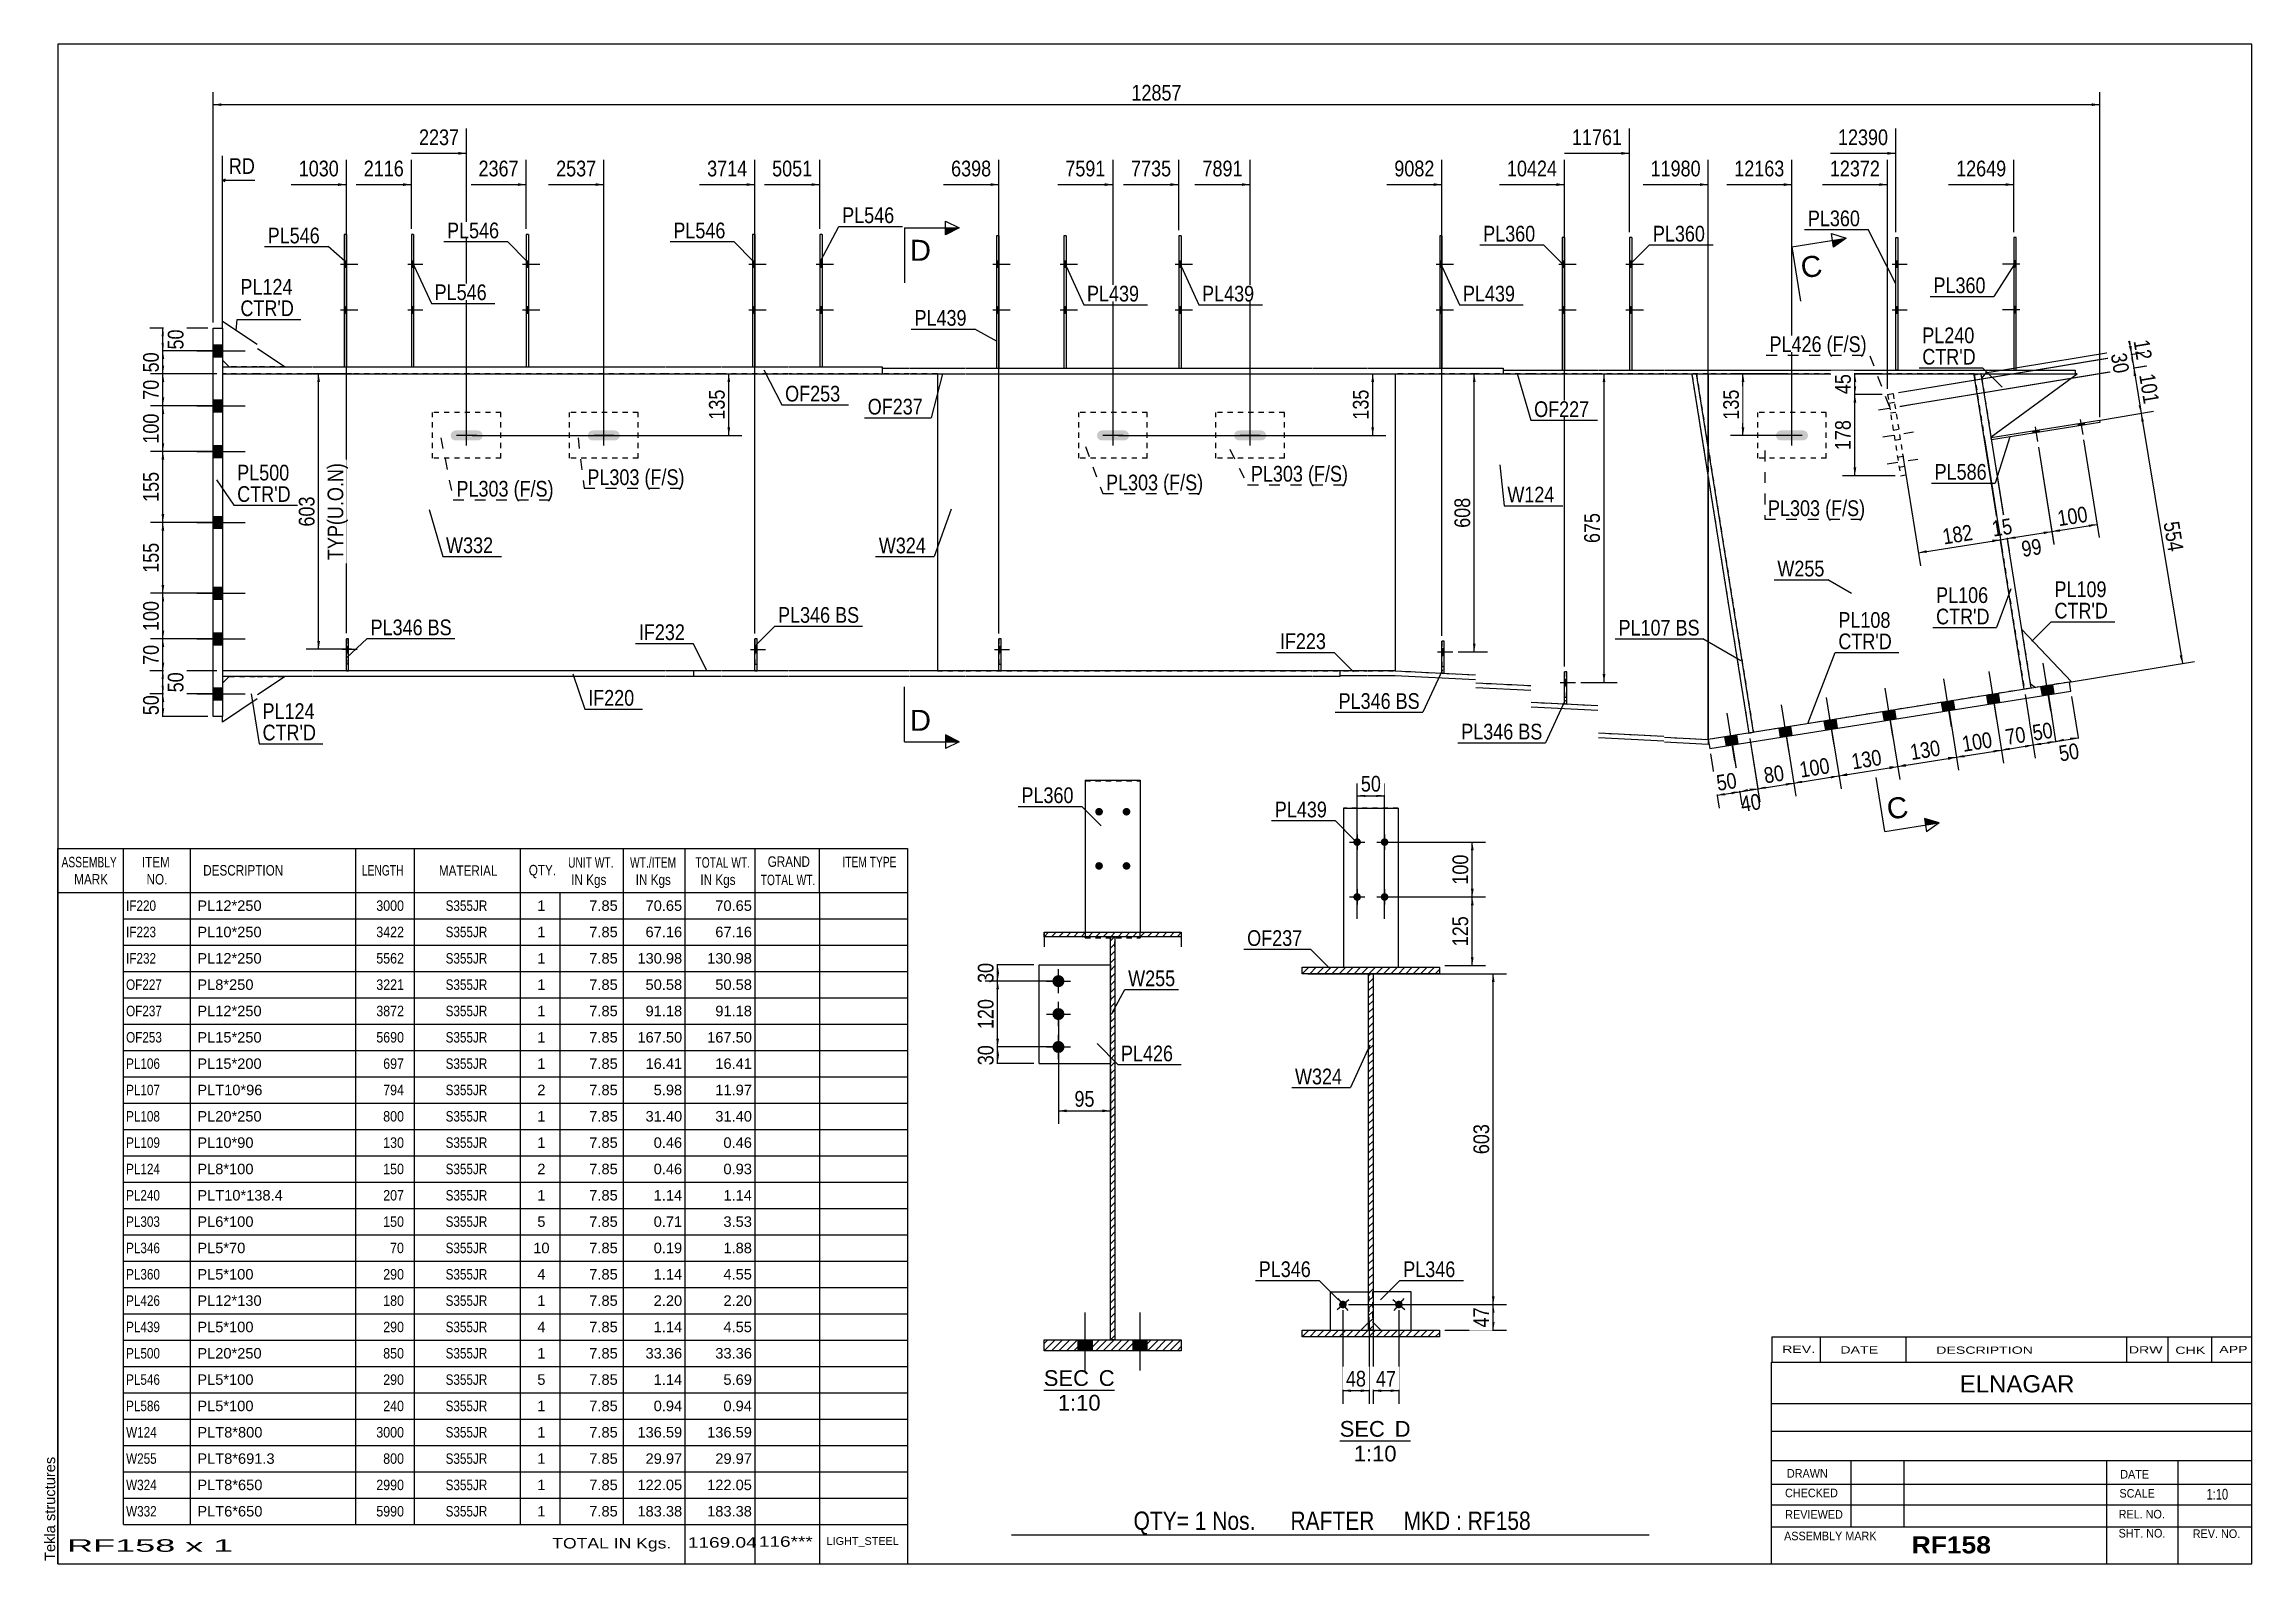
# Model space of a CAD drawing. Header units: millimetres. Extents: x -1031 to -628, y -184 to 93.
import ezdxf

# ---------------------------------------------------------------- set-up
doc = ezdxf.new("R2010")
doc.units = ezdxf.units.MM
doc.linetypes.add('DXK_LINE_DOT1', pattern=[1.8814, 0.9407, -0.9407])
doc.linetypes.add('DXK_LINE_DOT2', pattern=[3.9198, 1.9599, -1.9599])
doc.styles.add('Arial', font='ARIAL.TTF', dxfattribs={"height": 0.2})
doc.styles.add('Arial Bold', font='ARIALBD.TTF', dxfattribs={"height": 0.2})
doc.styles.add('Arial Narrow', font='ARIALN.TTF', dxfattribs={"height": 0.2})

# ---------------------------------------------------------------- blocks, each defined once
blk = doc.blocks.new('Unknown-624476958-1210')
at = {"color": 5, "linetype": 'Continuous'}
for p, q in [((-628.32, 93.42), (-1028.32, 93.42)), ((-1028.32, 93.42), (-1028.32, -183.58)), ((-628.32, -183.58), (-628.32, 93.42)), ((-1028.32, -183.58), (-628.32, -183.58))]:
    blk.add_line(p, q, dxfattribs=at)
at = {"color": 174, "linetype": 'Continuous', "style": 'Arial'}
blk.add_text('Tekla structures', height=1.9102, rotation=90, dxfattribs=at).set_placement((-1028.82, -183.08))
blk = doc.blocks.new('Unknown-624476958-12 - 1257')
at = {"color": 1, "linetype": 'Continuous'}
blk.add_line((-794.62, -161.19), (-781.71, -161.19), dxfattribs=at)
at = {"color": 0, "linetype": 'Continuous'}
blk.add_wipeout([(-786.4, -160.44), (-786.4, -157.44), (-794.62, -157.44), (-794.62, -160.44)], dxfattribs=at)
blk.add_wipeout([(-781.71, -160.44), (-781.71, -157.44), (-784.6, -157.44), (-784.6, -160.44)], dxfattribs=at)
blk.add_wipeout([(-784.27, -164.94), (-784.27, -161.94), (-792.05, -161.94), (-792.05, -164.94)], dxfattribs=at)
at = {"color": 136, "linetype": 'Continuous', "style": 'Arial'}
for s, height, p in [('SEC', 2.865, (-794.62, -160.44)), ('D', 2.87, (-784.6, -160.44)), ('1:10', 2.865, (-792.05, -164.94))]:
    blk.add_text(s, height=height, dxfattribs=at).set_placement(p)
blk = doc.blocks.new('Unknown-624476958-14 - 1557')
at = {"color": 1, "linetype": 'Continuous'}
blk.add_line((-848.57, -151.93), (-835.66, -151.93), dxfattribs=at)
at = {"color": 0, "linetype": 'Continuous'}
blk.add_wipeout([(-840.35, -151.18), (-840.35, -148.18), (-848.57, -148.18), (-848.57, -151.18)], dxfattribs=at)
blk.add_wipeout([(-835.66, -151.18), (-835.66, -148.18), (-838.55, -148.18), (-838.55, -151.18)], dxfattribs=at)
blk.add_wipeout([(-838.23, -155.68), (-838.23, -152.68), (-846.01, -152.68), (-846.01, -155.68)], dxfattribs=at)
at = {"color": 136, "linetype": 'Continuous', "style": 'Arial'}
for s, height, p in [('SEC', 2.865, (-848.57, -151.18)), ('C', 2.87, (-838.55, -151.18)), ('1:10', 2.865, (-846.01, -155.68))]:
    blk.add_text(s, height=height, dxfattribs=at).set_placement(p)
blk = doc.blocks.new('Part-624476958-2159 - 1694')
at = {"color": 2, "linetype": 'Continuous'}
for p, q in [((-942.52, 58.75), (-942.94, 58.75)), ((-942.94, 58.75), (-942.94, 34.58)), ((-942.52, 58.75), (-942.52, 34.58))]:
    blk.add_line(p, q, dxfattribs=at)
at = {"color": 7, "linetype": 'DXK_LINE_DOT1'}
blk.add_line((-942.94, 34.58), (-942.52, 34.58), dxfattribs=at)
blk = doc.blocks.new('Part-624476958-1717 - 1694')
at = {"color": 2, "linetype": 'Continuous'}
for p, q in [((-764.79, 34), (-759.79, 34)), ((-764.79, 34), (-764.79, 33.33)), ((-764.79, 33.33), (-759.79, 33.33)), ((-759.69, 34), (-747.53, 34)), ((-759.69, 33.33), (-747.53, 33.33)), ((-747.43, 34), (-735.51, 34)), ((-747.43, 33.33), (-735.51, 33.33)), ((-735.41, 34), (-660.5, 34)), ((-735.41, 33.33), (-660.5, 33.33)), ((-660.5, 34), (-660.5, 33.33))]:
    blk.add_line(p, q, dxfattribs=at)
blk = doc.blocks.new('Part-624476958-1739 - 1694')
at = {"color": 2, "linetype": 'Continuous'}
for p, q in [((-878.06, 34.33), (-873.06, 34.33)), ((-878.06, 34.33), (-878.06, 33.33)), ((-878.06, 33.33), (-873.06, 33.33)), ((-872.96, 34.33), (-862.96, 34.33)), ((-872.96, 33.33), (-862.96, 33.33)), ((-862.86, 34.33), (-850.7, 34.33)), ((-862.86, 33.33), (-850.7, 33.33)), ((-850.6, 34.33), (-799.7, 34.33)), ((-850.6, 33.33), (-799.7, 33.33)), ((-799.6, 34.33), (-789.6, 34.33)), ((-799.6, 33.33), (-789.6, 33.33)), ((-789.5, 34.33), (-769.89, 34.33)), ((-789.5, 33.33), (-769.89, 33.33)), ((-769.79, 34.33), (-764.79, 34.33)), ((-769.79, 33.33), (-764.79, 33.33)), ((-764.79, 34.33), (-764.79, 33.33))]:
    blk.add_line(p, q, dxfattribs=at)
blk = doc.blocks.new('Part-624476958-1744 - 1694')
at = {"color": 2, "linetype": 'Continuous'}
for p, q in [((-998.33, 34.58), (-992.01, 34.58)), ((-998.33, 34.58), (-998.33, 33.33)), ((-998.33, 33.33), (-992.01, 33.33)), ((-991.91, 34.58), (-981.91, 34.58)), ((-991.91, 33.33), (-981.91, 33.33)), ((-981.81, 34.58), (-969.64, 34.58)), ((-981.81, 33.33), (-969.64, 33.33)), ((-969.54, 34.58), (-917.55, 34.58)), ((-969.54, 33.33), (-917.55, 33.33)), ((-917.45, 34.58), (-907.45, 34.58)), ((-917.45, 33.33), (-907.45, 33.33)), ((-907.35, 34.58), (-895.18, 34.58)), ((-907.35, 33.33), (-895.18, 33.33)), ((-895.08, 34.58), (-883.16, 34.58)), ((-895.08, 33.33), (-883.16, 33.33)), ((-883.06, 34.58), (-878.06, 34.58)), ((-883.06, 33.33), (-878.06, 33.33)), ((-878.06, 34.58), (-878.06, 33.33))]:
    blk.add_line(p, q, dxfattribs=at)
blk = doc.blocks.new('Part-624476958-2315 - 1694')
at = {"color": 2, "linetype": 'Continuous'}
for p, q in [((-901.26, -20.83), (-901.26, -15)), ((-900.85, -15), (-901.26, -15)), ((-900.85, -20.83), (-900.85, -15))]:
    blk.add_line(p, q, dxfattribs=at)
at = {"color": 7, "linetype": 'DXK_LINE_DOT1'}
for p, q in [((-901.26, -19.58), (-900.85, -19.58)), ((-901.26, -20.83), (-900.85, -20.83))]:
    blk.add_line(p, q, dxfattribs=at)
blk = doc.blocks.new('Part-624476958-1837 - 1694')
at = {"color": 2, "linetype": 'Continuous'}
for p, q in [((-789.6, -20.83), (-794.6, -20.83)), ((-794.6, -20.83), (-794.6, -21.67)), ((-794.6, -21.67), (-789.6, -21.67)), ((-784.48, -20.83), (-789.5, -20.83)), ((-789.5, -21.67), (-784.5, -21.67)), ((-784.5, -21.67), (-769.89, -22.4)), ((-784.48, -20.83), (-769.89, -21.56)), ((-769.79, -23.01), (-759.79, -23.51)), ((-769.79, -23.84), (-759.79, -24.34)), ((-759.69, -26.55), (-747.53, -27.15)), ((-759.69, -27.38), (-747.53, -27.99)), ((-747.43, -32.14), (-735.51, -32.73)), ((-747.43, -32.97), (-735.51, -33.57)), ((-735.41, -32.93), (-727.42, -33.33)), ((-735.41, -33.77), (-727.47, -34.17)), ((-727.42, -33.33), (-727.47, -34.17))]:
    blk.add_line(p, q, dxfattribs=at)
blk = doc.blocks.new('Part-624476958-1766 - 1694')
at = {"color": 2, "linetype": 'Continuous'}
for p, q in [((-784.48, 33.33), (-784.48, -20.83)), ((-727.42, 19.73), (-727.42, 33.33)), ((-727.42, 14.42), (-727.42, -33.33))]:
    blk.add_line(p, q, dxfattribs=at)
at = {"color": 7, "linetype": 'DXK_LINE_DOT1'}
for p, q in [((-769.89, 33.33), (-784.48, 33.33)), ((-759.79, 33.33), (-769.79, 33.33)), ((-747.53, 33.33), (-759.69, 33.33)), ((-735.51, 33.33), (-747.43, 33.33)), ((-727.42, 33.33), (-735.41, 33.33)), ((-727.42, 33.33), (-727.42, 14.42)), ((-784.48, -20.83), (-769.89, -21.56)), ((-769.79, -23.01), (-759.79, -23.51)), ((-759.69, -26.55), (-747.53, -27.15)), ((-747.43, -32.14), (-735.51, -32.73)), ((-735.41, -32.93), (-727.42, -33.33))]:
    blk.add_line(p, q, dxfattribs=at)
blk = doc.blocks.new('Part-624476958-8357 - 1694')
at = {"color": 2, "linetype": 'Continuous'}
for p, q in [((-844.51, 58.5), (-844.93, 58.5)), ((-844.93, 58.5), (-844.93, 34.33)), ((-844.51, 58.5), (-844.51, 34.33))]:
    blk.add_line(p, q, dxfattribs=at)
at = {"color": 7, "linetype": 'DXK_LINE_DOT1'}
blk.add_line((-844.93, 34.33), (-844.51, 34.33), dxfattribs=at)
blk = doc.blocks.new('Part-624476958-1771 - 1694')
at = {"color": 2, "linetype": 'Continuous'}
for p, q in [((-867.96, 33.33), (-867.96, -20.83)), ((-784.48, 33.33), (-784.48, -20.83))]:
    blk.add_line(p, q, dxfattribs=at)
at = {"color": 7, "linetype": 'DXK_LINE_DOT1'}
for p, q in [((-867.96, 33.33), (-862.96, 33.33)), ((-862.86, 33.33), (-850.7, 33.33)), ((-850.6, 33.33), (-799.7, 33.33)), ((-799.6, 33.33), (-789.6, 33.33)), ((-789.5, 33.33), (-784.48, 33.33)), ((-867.96, -20.83), (-862.96, -20.83)), ((-862.86, -20.83), (-850.7, -20.83)), ((-850.6, -20.83), (-799.7, -20.83)), ((-799.6, -20.83), (-789.6, -20.83)), ((-789.5, -20.83), (-784.48, -20.83))]:
    blk.add_line(p, q, dxfattribs=at)
blk = doc.blocks.new('Part-624476958-2355 - 1694')
at = {"color": 2, "linetype": 'Continuous'}
for p, q in [((-856.78, 58.5), (-857.2, 58.5)), ((-857.2, 58.5), (-857.2, 34.33)), ((-856.78, 58.5), (-856.78, 34.33))]:
    blk.add_line(p, q, dxfattribs=at)
at = {"color": 7, "linetype": 'DXK_LINE_DOT1'}
blk.add_line((-857.2, 34.33), (-856.78, 34.33), dxfattribs=at)
blk = doc.blocks.new('Part-624476958-1985 - 1694')
at = {"color": 2, "linetype": 'Continuous'}
for p, q in [((-677.56, 32.51), (-676.86, 33.33)), ((-675.86, 21.81), (-660.19, 33.33)), ((-660.19, 33.33), (-660.5, 33.33))]:
    blk.add_line(p, q, dxfattribs=at)
at = {"color": 7, "linetype": 'DXK_LINE_DOT1'}
for p, q in [((-677.56, 32.51), (-675.86, 21.81)), ((-676.86, 33.33), (-660.5, 33.33))]:
    blk.add_line(p, q, dxfattribs=at)
blk = doc.blocks.new('Part-624476958-1793 - 1694')
at = {"color": 7, "linetype": 'DXK_LINE_DOT1'}
for p, q in [((-992.01, 33.33), (-998.33, 33.33)), ((-998.33, 33.33), (-998.33, -20.83)), ((-981.91, 33.33), (-991.91, 33.33)), ((-969.64, 33.33), (-981.81, 33.33)), ((-917.55, 33.33), (-969.54, 33.33)), ((-907.45, 33.33), (-917.45, 33.33)), ((-895.18, 33.33), (-907.35, 33.33)), ((-883.16, 33.33), (-895.08, 33.33)), ((-873.06, 33.33), (-883.06, 33.33)), ((-867.96, 33.33), (-872.96, 33.33)), ((-867.96, 33.33), (-867.96, -20.83)), ((-992.01, -20.83), (-998.33, -20.83)), ((-981.91, -20.83), (-991.91, -20.83)), ((-969.64, -20.83), (-981.81, -20.83)), ((-917.55, -20.83), (-969.54, -20.83)), ((-907.45, -20.83), (-917.45, -20.83)), ((-895.18, -20.83), (-907.35, -20.83)), ((-883.16, -20.83), (-895.08, -20.83)), ((-873.06, -20.83), (-883.06, -20.83)), ((-867.96, -20.83), (-872.96, -20.83))]:
    blk.add_line(p, q, dxfattribs=at)
blk = doc.blocks.new('Part-624476958-2266 - 1694')
at = {"color": 2, "linetype": 'Continuous'}
for p, q in [((-997.08, -21.83), (-998.33, -23.08)), ((-986.91, -21.83), (-991.91, -25.17)), ((-992.01, -25.95), (-998.33, -30.17)), ((-998.33, -30.17), (-998.33, -29.17))]:
    blk.add_line(p, q, dxfattribs=at)
at = {"color": 7, "linetype": 'DXK_LINE_DOT1'}
for p, q in [((-998.33, -23.08), (-998.33, -29.17)), ((-997.08, -21.83), (-992.01, -21.83)), ((-991.91, -21.83), (-986.91, -21.83))]:
    blk.add_line(p, q, dxfattribs=at)
blk = doc.blocks.new('Part-624476958-1815 - 1694')
at = {"color": 2, "linetype": 'Continuous'}
for p, q in [((-907.45, -20.83), (-912.45, -20.83)), ((-912.45, -20.83), (-912.45, -21.83)), ((-907.45, -21.83), (-912.45, -21.83)), ((-895.18, -20.83), (-907.35, -20.83)), ((-895.18, -21.83), (-907.35, -21.83)), ((-883.16, -20.83), (-895.08, -20.83)), ((-883.16, -21.83), (-895.08, -21.83)), ((-873.06, -20.83), (-883.06, -20.83)), ((-873.06, -21.83), (-883.06, -21.83)), ((-862.96, -20.83), (-872.96, -20.83)), ((-862.96, -21.83), (-872.96, -21.83)), ((-850.7, -20.83), (-862.86, -20.83)), ((-850.7, -21.83), (-862.86, -21.83)), ((-799.7, -20.83), (-850.6, -20.83)), ((-799.7, -21.83), (-850.6, -21.83)), ((-794.6, -20.83), (-799.6, -20.83)), ((-794.6, -21.83), (-799.6, -21.83)), ((-794.6, -20.83), (-794.6, -21.83))]:
    blk.add_line(p, q, dxfattribs=at)
blk = doc.blocks.new('Part-624476958-2122 - 1694')
at = {"color": 2, "linetype": 'Continuous'}
for p, q in [((-671.29, 58.17), (-671.71, 58.17)), ((-671.71, 58.17), (-671.71, 34)), ((-671.29, 34), (-671.29, 58.17))]:
    blk.add_line(p, q, dxfattribs=at)
at = {"color": 7, "linetype": 'DXK_LINE_DOT1'}
blk.add_line((-671.71, 34), (-671.29, 34), dxfattribs=at)
blk = doc.blocks.new('Part-624476958-1859 - 1694')
at = {"color": 2, "linetype": 'Continuous'}
for p, q in [((-992.01, -20.83), (-998.33, -20.83)), ((-998.33, -20.83), (-998.33, -21.83)), ((-992.01, -21.83), (-998.33, -21.83)), ((-981.91, -20.83), (-991.91, -20.83)), ((-981.91, -21.83), (-991.91, -21.83)), ((-969.64, -20.83), (-981.81, -20.83)), ((-969.64, -21.83), (-981.81, -21.83)), ((-917.55, -20.83), (-969.54, -20.83)), ((-917.55, -21.83), (-969.54, -21.83)), ((-912.45, -20.83), (-917.45, -20.83)), ((-912.45, -21.83), (-917.45, -21.83)), ((-912.45, -20.83), (-912.45, -21.83))]:
    blk.add_line(p, q, dxfattribs=at)
blk = doc.blocks.new('Part-624476958-1912 - 1694')
at = {"color": 2, "linetype": 'Continuous'}
for p, q in [((-678.93, 33.17), (-677.9, 33.33)), ((-669.81, -24.17), (-678.93, 33.17)), ((-668.58, -23.98), (-677.69, 33.33))]:
    blk.add_line(p, q, dxfattribs=at)
at = {"color": 7, "linetype": 'DXK_LINE_DOT1'}
for p, q in [((-677.9, 33.33), (-677.7, 33.37)), ((-677.7, 33.37), (-677.69, 33.33)), ((-668.58, -23.98), (-669.81, -24.17))]:
    blk.add_line(p, q, dxfattribs=at)
blk = doc.blocks.new('Part-624476958-2127 - 1694')
at = {"color": 2, "linetype": 'Continuous'}
for p, q in [((-741.34, 58.17), (-741.76, 58.17)), ((-741.76, 58.17), (-741.76, 34)), ((-741.34, 58.17), (-741.34, 34))]:
    blk.add_line(p, q, dxfattribs=at)
at = {"color": 7, "linetype": 'DXK_LINE_DOT1'}
blk.add_line((-741.76, 34), (-741.34, 34), dxfattribs=at)
blk = doc.blocks.new('Part-624476958-1934 - 1694')
at = {"color": 2, "linetype": 'Continuous'}
for p, q in [((-729.59, 33.33), (-730.41, 33.2)), ((-730.41, 33.2), (-720.02, -32.16)), ((-719.19, -32.02), (-729.59, 33.33))]:
    blk.add_line(p, q, dxfattribs=at)
at = {"color": 7, "linetype": 'DXK_LINE_DOT1'}
blk.add_line((-720.02, -32.16), (-719.19, -32.02), dxfattribs=at)
blk = doc.blocks.new('Part-624476958-1956 - 1694')
at = {"color": 7, "linetype": 'DXK_LINE_DOT1'}
for p, q in [((-729.59, 33.33), (-730.41, 33.2)), ((-730.41, 33.2), (-720.02, -32.16)), ((-729.59, 33.33), (-719.19, -32.02))]:
    blk.add_line(p, q, dxfattribs=at)
blk = doc.blocks.new('Part-624476958-2232 - 1694')
at = {"color": 2, "linetype": 'Continuous'}
for p, q in [((-1000, 41.67), (-998.33, 41.67)), ((-1000, -29.17), (-1000, 41.67)), ((-998.33, 41.67), (-998.33, -29.17)), ((-998.33, -29.17), (-1000, -29.17))]:
    blk.add_line(p, q, dxfattribs=at)
blk = doc.blocks.new('Part-624476958-2014 - 1694')
at = {"color": 2, "linetype": 'Continuous'}
for p, q in [((-661.58, -22.86), (-727.42, -33.33)), ((-661.32, -24.51), (-661.58, -22.86)), ((-727.16, -34.98), (-661.32, -24.51)), ((-727.42, -33.33), (-727.16, -34.98))]:
    blk.add_line(p, q, dxfattribs=at)
blk = doc.blocks.new('Part-624476958-2043 - 1694')
at = {"color": 2, "linetype": 'Continuous'}
for p, q in [((-661.17, -22.8), (-670.28, -13.28)), ((-668.71, -23.15), (-667.76, -23.85)), ((-661.17, -22.8), (-661.58, -22.86))]:
    blk.add_line(p, q, dxfattribs=at)
at = {"color": 7, "linetype": 'DXK_LINE_DOT1'}
for p, q in [((-670.28, -13.28), (-668.71, -23.15)), ((-661.58, -22.86), (-667.76, -23.85))]:
    blk.add_line(p, q, dxfattribs=at)
blk = doc.blocks.new('Part-624476958-2310 - 1694')
at = {"color": 7, "linetype": 'DXK_LINE_DOT1'}
for p, q in [((-975.73, -14.98), (-975.73, -20.81)), ((-975.31, -14.98), (-975.73, -14.98)), ((-975.31, -20.81), (-975.31, -14.98)), ((-975.73, -20.81), (-975.31, -20.81))]:
    blk.add_line(p, q, dxfattribs=at)
blk = doc.blocks.new('Bolt-624476958-2378 - 1694')
at = {"linetype": 'Continuous'}
for points in [[(-901.26, 52.75), (-901.26, 53.91), (-901.68, 53.91), (-901.68, 52.75)], [(-901.26, 52.75), (-901.26, 53.91), (-901.68, 53.91), (-901.68, 52.75)], [(-901.26, 44.41), (-901.26, 45.58), (-901.68, 45.58), (-901.68, 44.41)], [(-901.26, 44.41), (-901.26, 45.58), (-901.68, 45.58), (-901.68, 44.41)]]:
    blk.add_hatch(color=3, dxfattribs=at).paths.add_polyline_path(points)
at = {"color": 3, "linetype": 'Continuous'}
for p, q in [((-902.35, 53.33), (-899.18, 53.33)), ((-902.35, 53.33), (-899.18, 53.33)), ((-901.68, 53.91), (-901.26, 53.91)), ((-901.68, 53.91), (-901.26, 53.91)), ((-901.68, 52.75), (-901.26, 52.75)), ((-901.68, 52.75), (-901.26, 52.75)), ((-902.35, 45), (-899.18, 45)), ((-902.35, 45), (-899.18, 45)), ((-901.68, 45.58), (-901.26, 45.58)), ((-901.68, 45.58), (-901.26, 45.58)), ((-901.68, 44.41), (-901.26, 44.41)), ((-901.68, 44.41), (-901.26, 44.41))]:
    blk.add_line(p, q, dxfattribs=at)
blk = doc.blocks.new('Part-624476958-2065 - 1694')
at = {"color": 7, "linetype": 'DXK_LINE_DOT1'}
for p, q in [((-947.55, 26.25), (-960.05, 26.25)), ((-960.05, 17.92), (-960.05, 26.25)), ((-947.55, 17.92), (-947.55, 26.25)), ((-947.55, 17.92), (-960.05, 17.92))]:
    blk.add_line(p, q, dxfattribs=at)
blk = doc.blocks.new('Part-624476958-2070 - 1694')
at = {"color": 7, "linetype": 'DXK_LINE_DOT1'}
for p, q in [((-829.7, 26.25), (-842.2, 26.25)), ((-842.2, 17.92), (-842.2, 26.25)), ((-829.7, 17.92), (-829.7, 26.25)), ((-829.7, 17.92), (-842.2, 17.92))]:
    blk.add_line(p, q, dxfattribs=at)
blk = doc.blocks.new('Part-624476958-2203 - 1694')
at = {"color": 7, "linetype": 'DXK_LINE_DOT1'}
for p, q in [((-694.73, 29.57), (-693.74, 29.72)), ((-694.73, 29.57), (-692.37, 14.75)), ((-693.74, 29.72), (-691.39, 14.91)), ((-692.37, 14.75), (-691.39, 14.91))]:
    blk.add_line(p, q, dxfattribs=at)
blk = doc.blocks.new('Part-624476958-2075 - 1694')
at = {"color": 7, "linetype": 'DXK_LINE_DOT1'}
for p, q in [((-922.55, 26.25), (-935.05, 26.25)), ((-935.05, 17.92), (-935.05, 26.25)), ((-922.55, 17.92), (-922.55, 26.25)), ((-922.55, 17.92), (-935.05, 17.92))]:
    blk.add_line(p, q, dxfattribs=at)
blk = doc.blocks.new('Part-624476958-2080 - 1694')
at = {"color": 7, "linetype": 'DXK_LINE_DOT1'}
for p, q in [((-804.7, 26.25), (-817.2, 26.25)), ((-817.2, 17.92), (-817.2, 26.25)), ((-804.7, 17.92), (-804.7, 26.25)), ((-804.7, 17.92), (-817.2, 17.92))]:
    blk.add_line(p, q, dxfattribs=at)
blk = doc.blocks.new('Part-624476958-2149 - 1694')
at = {"color": 2, "linetype": 'Continuous'}
for p, q in [((-823.53, 58.5), (-823.95, 58.5)), ((-823.95, 58.5), (-823.95, 34.33)), ((-823.53, 58.5), (-823.53, 34.33))]:
    blk.add_line(p, q, dxfattribs=at)
at = {"color": 7, "linetype": 'DXK_LINE_DOT1'}
blk.add_line((-823.95, 34.33), (-823.53, 34.33), dxfattribs=at)
blk = doc.blocks.new('Part-624476958-2085 - 1694')
at = {"color": 7, "linetype": 'DXK_LINE_DOT1'}
for p, q in [((-705.91, 26.25), (-718.41, 26.25)), ((-718.41, 17.92), (-718.41, 26.25)), ((-705.91, 17.92), (-705.91, 26.25)), ((-705.91, 17.92), (-718.41, 17.92))]:
    blk.add_line(p, q, dxfattribs=at)
blk = doc.blocks.new('Part-624476958-2107 - 1694')
at = {"color": 2, "linetype": 'Continuous'}
for p, q in [((-753.61, 58.17), (-754.03, 58.17)), ((-754.03, 58.17), (-754.03, 34)), ((-753.61, 58.17), (-753.61, 34))]:
    blk.add_line(p, q, dxfattribs=at)
at = {"color": 7, "linetype": 'DXK_LINE_DOT1'}
blk.add_line((-754.03, 34), (-753.61, 34), dxfattribs=at)
blk = doc.blocks.new('Part-624476958-2112 - 1694')
at = {"color": 2, "linetype": 'Continuous'}
for p, q in [((-901.26, 58.75), (-901.68, 58.75)), ((-901.68, 58.75), (-901.68, 34.58)), ((-901.26, 58.75), (-901.26, 34.58))]:
    blk.add_line(p, q, dxfattribs=at)
at = {"color": 7, "linetype": 'DXK_LINE_DOT1'}
blk.add_line((-901.68, 34.58), (-901.26, 34.58), dxfattribs=at)
blk = doc.blocks.new('Part-624476958-2181 - 1694')
at = {"color": 2, "linetype": 'Continuous'}
for p, q in [((-675.85, 21.72), (-656.1, 24.86)), ((-656.03, 24.45), (-675.78, 21.31)), ((-656.1, 24.86), (-656.03, 24.45))]:
    blk.add_line(p, q, dxfattribs=at)
at = {"color": 7, "linetype": 'DXK_LINE_DOT1'}
blk.add_line((-675.78, 21.31), (-675.85, 21.72), dxfattribs=at)
blk = doc.blocks.new('Part-624476958-2117 - 1694')
at = {"color": 2, "linetype": 'Continuous'}
for p, q in [((-975.73, 58.75), (-976.14, 58.75)), ((-976.14, 58.75), (-976.14, 34.58)), ((-975.73, 58.75), (-975.73, 34.58))]:
    blk.add_line(p, q, dxfattribs=at)
at = {"color": 7, "linetype": 'DXK_LINE_DOT1'}
blk.add_line((-976.14, 34.58), (-975.73, 34.58), dxfattribs=at)
blk = doc.blocks.new('Part-624476958-2154 - 1694')
at = {"color": 2, "linetype": 'Continuous'}
for p, q in [((-889, 58.75), (-889.41, 58.75)), ((-889.41, 58.75), (-889.41, 34.58)), ((-889, 58.75), (-889, 34.58))]:
    blk.add_line(p, q, dxfattribs=at)
at = {"color": 7, "linetype": 'DXK_LINE_DOT1'}
blk.add_line((-889.41, 34.58), (-889, 34.58), dxfattribs=at)
blk = doc.blocks.new('Bolt-624476958-2382 - 1694')
at = {"linetype": 'Continuous'}
for points in [[(-823.53, 52.75), (-823.53, 53.91), (-823.95, 53.91), (-823.95, 52.75)], [(-823.53, 52.75), (-823.53, 53.91), (-823.95, 53.91), (-823.95, 52.75)], [(-823.53, 44.41), (-823.53, 45.58), (-823.95, 45.58), (-823.95, 44.41)], [(-823.53, 44.41), (-823.53, 45.58), (-823.95, 45.58), (-823.95, 44.41)]]:
    blk.add_hatch(color=3, dxfattribs=at).paths.add_polyline_path(points)
at = {"color": 3, "linetype": 'Continuous'}
for p, q in [((-824.62, 53.33), (-821.45, 53.33)), ((-824.62, 53.33), (-821.45, 53.33)), ((-823.95, 53.91), (-823.53, 53.91)), ((-823.95, 53.91), (-823.53, 53.91)), ((-823.95, 52.75), (-823.53, 52.75)), ((-823.95, 52.75), (-823.53, 52.75)), ((-824.62, 45), (-821.45, 45)), ((-824.62, 45), (-821.45, 45)), ((-823.95, 45.58), (-823.53, 45.58)), ((-823.95, 45.58), (-823.53, 45.58)), ((-823.95, 44.41), (-823.53, 44.41)), ((-823.95, 44.41), (-823.53, 44.41))]:
    blk.add_line(p, q, dxfattribs=at)
blk = doc.blocks.new('Part-624476958-2261 - 1694')
at = {"color": 2, "linetype": 'Continuous'}
for p, q in [((-998.33, 41.67), (-998.33, 42.92)), ((-998.33, 42.92), (-992.01, 38.7)), ((-991.91, 37.92), (-986.91, 34.58)), ((-998.33, 35.83), (-997.08, 34.58))]:
    blk.add_line(p, q, dxfattribs=at)
at = {"color": 7, "linetype": 'DXK_LINE_DOT1'}
for p, q in [((-998.33, 41.67), (-998.33, 35.83)), ((-992.01, 34.58), (-997.08, 34.58)), ((-986.91, 34.58), (-991.91, 34.58))]:
    blk.add_line(p, q, dxfattribs=at)
blk = doc.blocks.new('Part-624476958-2288 - 1694')
at = {"color": 2, "linetype": 'Continuous'}
for p, q in [((-975.73, -20.81), (-975.73, -14.98)), ((-975.31, -14.98), (-975.73, -14.98)), ((-975.31, -20.81), (-975.31, -14.98)), ((-975.73, -20.81), (-975.31, -20.81))]:
    blk.add_line(p, q, dxfattribs=at)
at = {"color": 7, "linetype": 'DXK_LINE_DOT1'}
blk.add_line((-975.73, -19.56), (-975.31, -19.56), dxfattribs=at)
blk = doc.blocks.new('Part-624476958-2320 - 1694')
at = {"color": 7, "linetype": 'DXK_LINE_DOT1'}
for p, q in [((-901.26, -15), (-901.26, -20.83)), ((-900.85, -15), (-901.26, -15)), ((-900.85, -20.83), (-900.85, -15))]:
    blk.add_line(p, q, dxfattribs=at)
blk = doc.blocks.new('Part-624476958-2325 - 1694')
at = {"color": 2, "linetype": 'Continuous'}
for p, q in [((-753.61, -26.84), (-753.61, -21)), ((-753.19, -21), (-753.61, -21)), ((-753.19, -26.84), (-753.19, -21)), ((-753.61, -26.84), (-753.19, -26.84))]:
    blk.add_line(p, q, dxfattribs=at)
at = {"color": 7, "linetype": 'DXK_LINE_DOT1'}
blk.add_line((-753.61, -25.59), (-753.19, -25.59), dxfattribs=at)
blk = doc.blocks.new('Part-624476958-2330 - 1694')
at = {"color": 7, "linetype": 'DXK_LINE_DOT1'}
for p, q in [((-753.61, -21), (-753.61, -26.84)), ((-753.19, -21), (-753.61, -21)), ((-753.19, -26.84), (-753.19, -21)), ((-753.61, -26.84), (-753.19, -26.84))]:
    blk.add_line(p, q, dxfattribs=at)
blk = doc.blocks.new('Part-624476958-2335 - 1694')
at = {"color": 2, "linetype": 'Continuous'}
for p, q in [((-693.25, 34), (-693.25, 58.17)), ((-693.25, 58.17), (-692.84, 58.17)), ((-692.84, 58.17), (-692.84, 34))]:
    blk.add_line(p, q, dxfattribs=at)
at = {"color": 7, "linetype": 'DXK_LINE_DOT1'}
blk.add_line((-692.84, 34), (-693.25, 34), dxfattribs=at)
blk = doc.blocks.new('Part-624476958-2340 - 1694')
at = {"color": 2, "linetype": 'Continuous'}
for p, q in [((-775.98, 58.5), (-776.39, 58.5)), ((-776.39, 58.5), (-776.39, 34.33)), ((-775.98, 58.5), (-775.98, 34.33))]:
    blk.add_line(p, q, dxfattribs=at)
at = {"color": 7, "linetype": 'DXK_LINE_DOT1'}
blk.add_line((-776.39, 34.33), (-775.98, 34.33), dxfattribs=at)
blk = doc.blocks.new('Part-624476958-2345 - 1694')
at = {"color": 2, "linetype": 'Continuous'}
for p, q in [((-775.98, -21.26), (-775.98, -15.44)), ((-775.56, -15.44), (-775.98, -15.44)), ((-775.56, -21.27), (-775.56, -15.44)), ((-775.76, -21.27), (-775.56, -21.27))]:
    blk.add_line(p, q, dxfattribs=at)
at = {"color": 7, "linetype": 'DXK_LINE_DOT1'}
for p, q in [((-775.98, -20.02), (-775.56, -20.02)), ((-775.98, -21.27), (-775.98, -21.26)), ((-775.98, -21.27), (-775.76, -21.27))]:
    blk.add_line(p, q, dxfattribs=at)
blk = doc.blocks.new('Part-624476958-2350 - 1694')
at = {"color": 7, "linetype": 'DXK_LINE_DOT1'}
for p, q in [((-775.98, -15.44), (-775.98, -21.26)), ((-775.56, -15.44), (-775.98, -15.44)), ((-775.56, -21.27), (-775.56, -15.44)), ((-775.76, -21.27), (-775.56, -21.27))]:
    blk.add_line(p, q, dxfattribs=at)
blk = doc.blocks.new('Part-624476958-2360 - 1694')
at = {"color": 2, "linetype": 'Continuous'}
for p, q in [((-856.78, -20.83), (-856.78, -15)), ((-856.36, -15), (-856.78, -15)), ((-856.36, -20.83), (-856.36, -15))]:
    blk.add_line(p, q, dxfattribs=at)
at = {"color": 7, "linetype": 'DXK_LINE_DOT1'}
for p, q in [((-856.78, -19.58), (-856.36, -19.58)), ((-856.78, -20.83), (-856.36, -20.83))]:
    blk.add_line(p, q, dxfattribs=at)
blk = doc.blocks.new('Part-624476958-2365 - 1694')
at = {"color": 7, "linetype": 'DXK_LINE_DOT1'}
for p, q in [((-856.78, -15), (-856.78, -20.83)), ((-856.36, -15), (-856.78, -15)), ((-856.36, -20.83), (-856.36, -15))]:
    blk.add_line(p, q, dxfattribs=at)
blk = doc.blocks.new('Part-624476958-2370 - 1694')
at = {"color": 2, "linetype": 'Continuous'}
for p, q in [((-727.42, 33.33), (-727.42, 19.73)), ((-678.93, 33.17), (-678.96, 33.33)), ((-727.42, -33.33), (-727.42, 14.42))]:
    blk.add_line(p, q, dxfattribs=at)
at = {"color": 7, "linetype": 'DXK_LINE_DOT1'}
for p, q in [((-678.96, 33.33), (-727.42, 33.33)), ((-678.93, 33.17), (-669.81, -24.17)), ((-669.81, -24.17), (-719.19, -32.02)), ((-720.02, -32.16), (-727.42, -33.33))]:
    blk.add_line(p, q, dxfattribs=at)
blk = doc.blocks.new('Bolt-624476958-2371 - 1694')
at = {"linetype": 'Continuous'}
blk.add_hatch(color=3, dxfattribs=at).paths.add_polyline_path([(-838.8, 22.43), (-838.87, 22.08), (-838.8, 21.73), (-838.6, 21.43), (-838.3, 21.24), (-837.95, 21.17), (-833.95, 21.17), (-833.6, 21.24), (-833.3, 21.43), (-833.1, 21.73), (-833.03, 22.08), (-833.1, 22.43), (-833.3, 22.73), (-833.6, 22.93), (-833.95, 23), (-837.95, 23), (-838.3, 22.93), (-838.6, 22.73)])
at = {"color": 3, "linetype": 'Continuous'}
for p, q in [((-834.12, 22.08), (-837.78, 22.08)), ((-835.95, 20.25), (-835.95, 23.92))]:
    blk.add_line(p, q, dxfattribs=at)
blk = doc.blocks.new('Bolt-624476958-2372 - 1694')
at = {"linetype": 'Continuous'}
blk.add_hatch(color=3, dxfattribs=at).paths.add_polyline_path([(-813.8, 22.43), (-813.87, 22.08), (-813.8, 21.73), (-813.6, 21.43), (-813.3, 21.24), (-812.95, 21.17), (-808.95, 21.17), (-808.6, 21.24), (-808.3, 21.43), (-808.1, 21.73), (-808.03, 22.08), (-808.1, 22.43), (-808.3, 22.73), (-808.6, 22.93), (-808.95, 23), (-812.95, 23), (-813.3, 22.93), (-813.6, 22.73)])
at = {"color": 3, "linetype": 'Continuous'}
for p, q in [((-809.12, 22.08), (-812.78, 22.08)), ((-810.95, 20.25), (-810.95, 23.92))]:
    blk.add_line(p, q, dxfattribs=at)
blk = doc.blocks.new('Bolt-624476958-2373 - 1694')
at = {"linetype": 'Continuous'}
blk.add_hatch(color=3, dxfattribs=at).paths.add_polyline_path([(-956.64, 22.43), (-956.71, 22.08), (-956.64, 21.73), (-956.44, 21.43), (-956.15, 21.24), (-955.8, 21.17), (-951.8, 21.17), (-951.45, 21.24), (-951.15, 21.43), (-950.95, 21.73), (-950.88, 22.08), (-950.95, 22.43), (-951.15, 22.73), (-951.45, 22.93), (-951.8, 23), (-955.8, 23), (-956.15, 22.93), (-956.44, 22.73)])
at = {"color": 3, "linetype": 'Continuous'}
for p, q in [((-951.96, 22.08), (-955.63, 22.08)), ((-953.8, 20.25), (-953.8, 23.92))]:
    blk.add_line(p, q, dxfattribs=at)
blk = doc.blocks.new('Bolt-624476958-2374 - 1694')
at = {"linetype": 'Continuous'}
blk.add_hatch(color=3, dxfattribs=at).paths.add_polyline_path([(-931.64, 22.43), (-931.71, 22.08), (-931.64, 21.73), (-931.44, 21.43), (-931.15, 21.24), (-930.8, 21.17), (-926.8, 21.17), (-926.45, 21.24), (-926.15, 21.43), (-925.95, 21.73), (-925.88, 22.08), (-925.95, 22.43), (-926.15, 22.73), (-926.45, 22.93), (-926.8, 23), (-930.8, 23), (-931.15, 22.93), (-931.44, 22.73)])
at = {"color": 3, "linetype": 'Continuous'}
for p, q in [((-926.96, 22.08), (-930.63, 22.08)), ((-928.8, 20.25), (-928.8, 23.92))]:
    blk.add_line(p, q, dxfattribs=at)
blk = doc.blocks.new('Bolt-624476958-2375 - 1694')
at = {"linetype": 'Continuous'}
for points in [[(-664.63, -23.35), (-666.77, -23.69), (-666.51, -25.33), (-664.37, -24.99)], [(-664.63, -23.35), (-666.77, -23.69), (-666.51, -25.33), (-664.37, -24.99)], [(-693.43, -27.93), (-695.57, -28.27), (-695.31, -29.91), (-693.17, -29.57)], [(-693.43, -27.93), (-695.57, -28.27), (-695.31, -29.91), (-693.17, -29.57)], [(-682.74, -26.23), (-684.88, -26.57), (-684.61, -28.21), (-682.47, -27.87)], [(-682.74, -26.23), (-684.88, -26.57), (-684.61, -28.21), (-682.47, -27.87)], [(-674.51, -24.92), (-676.65, -25.26), (-676.38, -26.9), (-674.24, -26.56)], [(-674.51, -24.92), (-676.65, -25.26), (-676.38, -26.9), (-674.24, -26.56)], [(-712.36, -30.94), (-714.5, -31.28), (-714.24, -32.92), (-712.1, -32.58)], [(-712.36, -30.94), (-714.5, -31.28), (-714.24, -32.92), (-712.1, -32.58)], [(-704.13, -29.63), (-706.27, -29.97), (-706.01, -31.62), (-703.87, -31.28)], [(-704.13, -29.63), (-706.27, -29.97), (-706.01, -31.62), (-703.87, -31.28)], [(-722.24, -32.51), (-724.38, -32.85), (-724.12, -34.5), (-721.98, -34.15)], [(-722.24, -32.51), (-724.38, -32.85), (-724.12, -34.5), (-721.98, -34.15)]]:
    blk.add_hatch(color=3, dxfattribs=at).paths.add_polyline_path(points)
at = {"color": 3, "linetype": 'Continuous'}
for p, q in [((-664.97, -28.12), (-666.35, -19.4)), ((-664.97, -28.12), (-666.35, -19.4)), ((-693.77, -32.7), (-695.16, -23.98)), ((-693.77, -32.7), (-695.16, -23.98)), ((-683.07, -31), (-684.46, -22.28)), ((-683.07, -31), (-684.46, -22.28)), ((-674.84, -29.69), (-676.23, -20.97)), ((-674.84, -29.69), (-676.23, -20.97)), ((-666.51, -25.33), (-666.77, -23.69)), ((-666.51, -25.33), (-666.77, -23.69)), ((-664.37, -24.99), (-664.63, -23.35)), ((-664.37, -24.99), (-664.63, -23.35)), ((-712.7, -35.71), (-714.09, -26.99)), ((-712.7, -35.71), (-714.09, -26.99)), ((-704.47, -34.4), (-705.86, -25.68)), ((-704.47, -34.4), (-705.86, -25.68)), ((-693.17, -29.57), (-693.43, -27.93)), ((-693.17, -29.57), (-693.43, -27.93)), ((-684.61, -28.21), (-684.88, -26.57)), ((-684.61, -28.21), (-684.88, -26.57)), ((-682.47, -27.87), (-682.74, -26.23)), ((-682.47, -27.87), (-682.74, -26.23)), ((-676.38, -26.9), (-676.65, -25.26)), ((-676.38, -26.9), (-676.65, -25.26)), ((-674.24, -26.56), (-674.51, -24.92)), ((-674.24, -26.56), (-674.51, -24.92)), ((-722.58, -37.28), (-723.96, -28.56)), ((-722.58, -37.28), (-723.96, -28.56)), ((-714.24, -32.92), (-714.5, -31.28)), ((-714.24, -32.92), (-714.5, -31.28)), ((-712.1, -32.58), (-712.36, -30.94)), ((-712.1, -32.58), (-712.36, -30.94)), ((-706.01, -31.62), (-706.27, -29.97)), ((-706.01, -31.62), (-706.27, -29.97)), ((-703.87, -31.28), (-704.13, -29.63)), ((-703.87, -31.28), (-704.13, -29.63)), ((-695.31, -29.91), (-695.57, -28.27)), ((-695.31, -29.91), (-695.57, -28.27)), ((-724.12, -34.5), (-724.38, -32.85)), ((-724.12, -34.5), (-724.38, -32.85)), ((-721.98, -34.15), (-722.24, -32.51)), ((-721.98, -34.15), (-722.24, -32.51))]:
    blk.add_line(p, q, dxfattribs=at)
blk = doc.blocks.new('Bolt-624476958-2376 - 1694')
at = {"linetype": 'Continuous'}
blk.add_hatch(color=3, dxfattribs=at).paths.add_polyline_path([(-715.01, 22.43), (-715.08, 22.08), (-715.01, 21.73), (-714.81, 21.43), (-714.51, 21.24), (-714.16, 21.17), (-710.16, 21.17), (-709.81, 21.24), (-709.51, 21.43), (-709.31, 21.73), (-709.24, 22.08), (-709.31, 22.43), (-709.51, 22.73), (-709.81, 22.93), (-710.16, 23), (-714.16, 23), (-714.51, 22.93), (-714.81, 22.73)])
at = {"color": 3, "linetype": 'Continuous'}
for p, q in [((-710.33, 22.08), (-713.99, 22.08)), ((-712.16, 20.25), (-712.16, 23.92))]:
    blk.add_line(p, q, dxfattribs=at)
blk = doc.blocks.new('Bolt-624476958-2377 - 1694')
at = {"linetype": 'Continuous'}
for points in [[(-753.61, 52.75), (-753.61, 53.91), (-754.03, 53.91), (-754.03, 52.75)], [(-753.61, 52.75), (-753.61, 53.91), (-754.03, 53.91), (-754.03, 52.75)], [(-753.61, 44.41), (-753.61, 45.58), (-754.03, 45.58), (-754.03, 44.41)], [(-753.61, 44.41), (-753.61, 45.58), (-754.03, 45.58), (-754.03, 44.41)]]:
    blk.add_hatch(color=3, dxfattribs=at).paths.add_polyline_path(points)
at = {"color": 3, "linetype": 'Continuous'}
for p, q in [((-754.69, 53.33), (-751.53, 53.33)), ((-754.69, 53.33), (-751.53, 53.33)), ((-754.03, 53.91), (-753.61, 53.91)), ((-754.03, 53.91), (-753.61, 53.91)), ((-754.03, 52.75), (-753.61, 52.75)), ((-754.03, 52.75), (-753.61, 52.75)), ((-754.69, 45), (-751.53, 45)), ((-754.69, 45), (-751.53, 45)), ((-754.03, 45.58), (-753.61, 45.58)), ((-754.03, 45.58), (-753.61, 45.58)), ((-754.03, 44.41), (-753.61, 44.41)), ((-754.03, 44.41), (-753.61, 44.41))]:
    blk.add_line(p, q, dxfattribs=at)
blk = doc.blocks.new('Bolt-624476958-2379 - 1694')
at = {"linetype": 'Continuous'}
for points in [[(-975.73, 52.75), (-975.73, 53.91), (-976.14, 53.91), (-976.14, 52.75)], [(-975.73, 52.75), (-975.73, 53.91), (-976.14, 53.91), (-976.14, 52.75)], [(-975.73, 44.41), (-975.73, 45.58), (-976.14, 45.58), (-976.14, 44.41)], [(-975.73, 44.41), (-975.73, 45.58), (-976.14, 45.58), (-976.14, 44.41)]]:
    blk.add_hatch(color=3, dxfattribs=at).paths.add_polyline_path(points)
at = {"color": 3, "linetype": 'Continuous'}
for p, q in [((-976.81, 53.33), (-973.64, 53.33)), ((-976.81, 53.33), (-973.64, 53.33)), ((-976.14, 53.91), (-975.73, 53.91)), ((-976.14, 53.91), (-975.73, 53.91)), ((-976.14, 52.75), (-975.73, 52.75)), ((-976.14, 52.75), (-975.73, 52.75)), ((-976.81, 45), (-973.64, 45)), ((-976.81, 45), (-973.64, 45)), ((-976.14, 45.58), (-975.73, 45.58)), ((-976.14, 45.58), (-975.73, 45.58)), ((-976.14, 44.41), (-975.73, 44.41)), ((-976.14, 44.41), (-975.73, 44.41))]:
    blk.add_line(p, q, dxfattribs=at)
blk = doc.blocks.new('Bolt-624476958-2383 - 1694')
at = {"linetype": 'Continuous'}
for points in [[(-889, 52.75), (-889, 53.91), (-889.41, 53.91), (-889.41, 52.75)], [(-889, 52.75), (-889, 53.91), (-889.41, 53.91), (-889.41, 52.75)], [(-889, 44.41), (-889, 45.58), (-889.41, 45.58), (-889.41, 44.41)], [(-889, 44.41), (-889, 45.58), (-889.41, 45.58), (-889.41, 44.41)]]:
    blk.add_hatch(color=3, dxfattribs=at).paths.add_polyline_path(points)
at = {"color": 3, "linetype": 'Continuous'}
for p, q in [((-890.08, 53.33), (-886.91, 53.33)), ((-890.08, 53.33), (-886.91, 53.33)), ((-889.41, 53.91), (-889, 53.91)), ((-889.41, 53.91), (-889, 53.91)), ((-889.41, 52.75), (-889, 52.75)), ((-889.41, 52.75), (-889, 52.75)), ((-890.08, 45), (-886.91, 45)), ((-890.08, 45), (-886.91, 45)), ((-889.41, 45.58), (-889, 45.58)), ((-889.41, 45.58), (-889, 45.58)), ((-889.41, 44.41), (-889, 44.41)), ((-889.41, 44.41), (-889, 44.41))]:
    blk.add_line(p, q, dxfattribs=at)
blk = doc.blocks.new('Bolt-624476958-8359 - 1694')
at = {"linetype": 'Continuous'}
for points in [[(-844.51, 52.75), (-844.51, 53.91), (-844.93, 53.91), (-844.93, 52.75)], [(-844.51, 52.75), (-844.51, 53.91), (-844.93, 53.91), (-844.93, 52.75)], [(-844.51, 44.41), (-844.51, 45.58), (-844.93, 45.58), (-844.93, 44.41)], [(-844.51, 44.41), (-844.51, 45.58), (-844.93, 45.58), (-844.93, 44.41)]]:
    blk.add_hatch(color=3, dxfattribs=at).paths.add_polyline_path(points)
at = {"color": 3, "linetype": 'Continuous'}
for p, q in [((-845.6, 53.33), (-842.43, 53.33)), ((-845.6, 53.33), (-842.43, 53.33)), ((-844.93, 53.91), (-844.51, 53.91)), ((-844.93, 53.91), (-844.51, 53.91)), ((-844.93, 52.75), (-844.51, 52.75)), ((-844.93, 52.75), (-844.51, 52.75)), ((-845.6, 45), (-842.43, 45)), ((-845.6, 45), (-842.43, 45)), ((-844.93, 45.58), (-844.51, 45.58)), ((-844.93, 45.58), (-844.51, 45.58)), ((-844.93, 44.41), (-844.51, 44.41)), ((-844.93, 44.41), (-844.51, 44.41))]:
    blk.add_line(p, q, dxfattribs=at)
blk = doc.blocks.new('Bolt-624476958-2384 - 1694')
at = {"linetype": 'Continuous'}
for points in [[(-942.52, 52.75), (-942.52, 53.91), (-942.94, 53.91), (-942.94, 52.75)], [(-942.52, 52.75), (-942.52, 53.91), (-942.94, 53.91), (-942.94, 52.75)], [(-942.52, 44.41), (-942.52, 45.58), (-942.94, 45.58), (-942.94, 44.41)], [(-942.52, 44.41), (-942.52, 45.58), (-942.94, 45.58), (-942.94, 44.41)]]:
    blk.add_hatch(color=3, dxfattribs=at).paths.add_polyline_path(points)
at = {"color": 3, "linetype": 'Continuous'}
for p, q in [((-943.6, 53.33), (-940.44, 53.33)), ((-943.6, 53.33), (-940.44, 53.33)), ((-942.94, 53.91), (-942.52, 53.91)), ((-942.94, 53.91), (-942.52, 53.91)), ((-942.94, 52.75), (-942.52, 52.75)), ((-942.94, 52.75), (-942.52, 52.75)), ((-943.6, 45), (-940.44, 45)), ((-943.6, 45), (-940.44, 45)), ((-942.94, 45.58), (-942.52, 45.58)), ((-942.94, 45.58), (-942.52, 45.58)), ((-942.94, 44.41), (-942.52, 44.41)), ((-942.94, 44.41), (-942.52, 44.41))]:
    blk.add_line(p, q, dxfattribs=at)
blk = doc.blocks.new('Bolt-624476958-2385 - 1694')
at = {"linetype": 'Continuous'}
for points in [[(-660, 23.82), (-658.85, 24), (-658.91, 24.42), (-660.06, 24.23)], [(-660, 23.82), (-658.85, 24), (-658.91, 24.42), (-660.06, 24.23)], [(-668.23, 22.51), (-667.08, 22.7), (-667.14, 23.11), (-668.29, 22.92)], [(-668.23, 22.51), (-667.08, 22.7), (-667.14, 23.11), (-668.29, 22.92)]]:
    blk.add_hatch(color=3, dxfattribs=at).paths.add_polyline_path(points)
at = {"color": 3, "linetype": 'Continuous'}
for p, q in [((-660.06, 24.23), (-660, 23.82)), ((-660.06, 24.23), (-660, 23.82)), ((-659.59, 24.98), (-659.16, 22.27)), ((-659.59, 24.98), (-659.16, 22.27)), ((-658.91, 24.42), (-658.85, 24)), ((-658.91, 24.42), (-658.85, 24)), ((-668.29, 22.92), (-668.23, 22.51)), ((-668.29, 22.92), (-668.23, 22.51)), ((-667.82, 23.67), (-667.39, 20.96)), ((-667.82, 23.67), (-667.39, 20.96)), ((-667.14, 23.11), (-667.08, 22.7)), ((-667.14, 23.11), (-667.08, 22.7))]:
    blk.add_line(p, q, dxfattribs=at)
blk = doc.blocks.new('Bolt-624476958-2386 - 1694')
at = {"color": 3, "linetype": 'DXK_LINE_DOT2'}
for p, q in [((-696.39, 26.77), (-690.8, 27.66)), ((-694.48, 28), (-693.49, 28.16)), ((-694.19, 26.19), (-693.21, 26.35)), ((-695.61, 21.83), (-690.01, 22.72)), ((-693.7, 23.07), (-692.71, 23.22)), ((-693.41, 21.26), (-692.42, 21.41)), ((-694.82, 16.9), (-689.23, 17.79)), ((-692.91, 18.13), (-691.92, 18.29)), ((-692.62, 16.32), (-691.64, 16.47))]:
    blk.add_line(p, q, dxfattribs=at)
blk = doc.blocks.new('Bolt-624476958-2387 - 1694')
at = {"linetype": 'Continuous'}
for points in [[(-1000, 38.58), (-1000, 36.42), (-998.33, 36.42), (-998.33, 38.58)], [(-1000, 38.58), (-1000, 36.42), (-998.33, 36.42), (-998.33, 38.58)], [(-1000, 28.58), (-1000, 26.42), (-998.33, 26.42), (-998.33, 28.58)], [(-1000, 28.58), (-1000, 26.42), (-998.33, 26.42), (-998.33, 28.58)], [(-1000, 20.25), (-1000, 18.08), (-998.33, 18.08), (-998.33, 20.25)], [(-1000, 20.25), (-1000, 18.08), (-998.33, 18.08), (-998.33, 20.25)], [(-1000, 7.33), (-1000, 5.17), (-998.33, 5.17), (-998.33, 7.33)], [(-1000, 7.33), (-1000, 5.17), (-998.33, 5.17), (-998.33, 7.33)], [(-1000, -5.58), (-1000, -7.75), (-998.33, -7.75), (-998.33, -5.58)], [(-1000, -5.58), (-1000, -7.75), (-998.33, -7.75), (-998.33, -5.58)], [(-1000, -13.92), (-1000, -16.08), (-998.33, -16.08), (-998.33, -13.92)], [(-1000, -13.92), (-1000, -16.08), (-998.33, -16.08), (-998.33, -13.92)], [(-1000, -23.92), (-1000, -26.08), (-998.33, -26.08), (-998.33, -23.92)], [(-1000, -23.92), (-1000, -26.08), (-998.33, -26.08), (-998.33, -23.92)]]:
    blk.add_hatch(color=3, dxfattribs=at).paths.add_polyline_path(points)
at = {"color": 3, "linetype": 'Continuous'}
for p, q in [((-1002.99, 37.5), (-994.17, 37.5)), ((-1002.99, 37.5), (-994.17, 37.5)), ((-1000, 38.58), (-998.33, 38.58)), ((-1000, 38.58), (-998.33, 38.58)), ((-1000, 36.42), (-998.33, 36.42)), ((-1000, 36.42), (-998.33, 36.42)), ((-1000, 28.58), (-998.33, 28.58)), ((-1000, 28.58), (-998.33, 28.58)), ((-1002.99, 27.5), (-994.17, 27.5)), ((-1002.99, 27.5), (-994.17, 27.5)), ((-1000, 26.42), (-998.33, 26.42)), ((-1000, 26.42), (-998.33, 26.42)), ((-1000, 20.25), (-998.33, 20.25)), ((-1000, 20.25), (-998.33, 20.25)), ((-1002.99, 19.17), (-994.17, 19.17)), ((-1002.99, 19.17), (-994.17, 19.17)), ((-1000, 18.08), (-998.33, 18.08)), ((-1000, 18.08), (-998.33, 18.08)), ((-1002.99, 6.25), (-994.17, 6.25)), ((-1002.99, 6.25), (-994.17, 6.25)), ((-1000, 7.33), (-998.33, 7.33)), ((-1000, 7.33), (-998.33, 7.33)), ((-1000, 5.17), (-998.33, 5.17)), ((-1000, 5.17), (-998.33, 5.17)), ((-1002.99, -6.67), (-994.17, -6.67)), ((-1002.99, -6.67), (-994.17, -6.67)), ((-1000, -5.58), (-998.33, -5.58)), ((-1000, -5.58), (-998.33, -5.58)), ((-1000, -7.75), (-998.33, -7.75)), ((-1000, -7.75), (-998.33, -7.75)), ((-1002.99, -15), (-994.17, -15)), ((-1002.99, -15), (-994.17, -15)), ((-1000, -13.92), (-998.33, -13.92)), ((-1000, -13.92), (-998.33, -13.92)), ((-1000, -16.08), (-998.33, -16.08)), ((-1000, -16.08), (-998.33, -16.08)), ((-1000, -23.92), (-998.33, -23.92)), ((-1000, -23.92), (-998.33, -23.92)), ((-1002.99, -25), (-994.17, -25)), ((-1002.99, -25), (-994.17, -25)), ((-1000, -26.08), (-998.33, -26.08)), ((-1000, -26.08), (-998.33, -26.08))]:
    blk.add_line(p, q, dxfattribs=at)
blk = doc.blocks.new('Bolt-624476958-2388 - 1694')
at = {"linetype": 'Continuous'}
blk.add_hatch(color=3, dxfattribs=at).paths.add_polyline_path([(-975.31, -17.48), (-975.31, -16.31), (-975.73, -16.31), (-975.73, -17.48)])
at = {"color": 3, "linetype": 'Continuous'}
for p, q in [((-976.52, -16.89), (-973.77, -16.89)), ((-975.73, -16.31), (-975.31, -16.31)), ((-975.73, -17.48), (-975.31, -17.48))]:
    blk.add_line(p, q, dxfattribs=at)
blk = doc.blocks.new('Bolt-624476958-2389 - 1694')
at = {"color": 3, "linetype": 'DXK_LINE_DOT2'}
for p, q in [((-976.52, -16.89), (-973.77, -16.89)), ((-975.73, -16.31), (-975.31, -16.31)), ((-975.73, -17.48), (-975.31, -17.48))]:
    blk.add_line(p, q, dxfattribs=at)
blk = doc.blocks.new('Bolt-624476958-2390 - 1694')
at = {"linetype": 'Continuous'}
blk.add_hatch(color=3, dxfattribs=at).paths.add_polyline_path([(-900.85, -17.5), (-900.85, -16.33), (-901.26, -16.33), (-901.26, -17.5)])
at = {"color": 3, "linetype": 'Continuous'}
for p, q in [((-902.05, -16.92), (-899.3, -16.92)), ((-901.26, -16.33), (-900.85, -16.33)), ((-901.26, -17.5), (-900.85, -17.5))]:
    blk.add_line(p, q, dxfattribs=at)
blk = doc.blocks.new('Bolt-624476958-2391 - 1694')
at = {"color": 3, "linetype": 'DXK_LINE_DOT2'}
for p, q in [((-902.05, -16.92), (-899.3, -16.92)), ((-901.26, -16.33), (-900.85, -16.33)), ((-901.26, -17.5), (-900.85, -17.5))]:
    blk.add_line(p, q, dxfattribs=at)
blk = doc.blocks.new('Bolt-624476958-2392 - 1694')
at = {"linetype": 'Continuous'}
blk.add_hatch(color=3, dxfattribs=at).paths.add_polyline_path([(-753.19, -23.5), (-753.19, -22.34), (-753.61, -22.34), (-753.61, -23.5)])
at = {"color": 3, "linetype": 'Continuous'}
for p, q in [((-754.4, -22.92), (-751.65, -22.92)), ((-753.61, -22.34), (-753.19, -22.34)), ((-753.61, -23.5), (-753.19, -23.5))]:
    blk.add_line(p, q, dxfattribs=at)
blk = doc.blocks.new('Bolt-624476958-2393 - 1694')
at = {"color": 3, "linetype": 'DXK_LINE_DOT2'}
for p, q in [((-754.4, -22.92), (-751.65, -22.92)), ((-753.61, -22.34), (-753.19, -22.34)), ((-753.61, -23.5), (-753.19, -23.5))]:
    blk.add_line(p, q, dxfattribs=at)
blk = doc.blocks.new('Bolt-624476958-2394 - 1694')
at = {"linetype": 'Continuous'}
for points in [[(-692.84, 52.75), (-692.84, 53.91), (-693.25, 53.91), (-693.25, 52.75)], [(-692.84, 52.75), (-692.84, 53.91), (-693.25, 53.91), (-693.25, 52.75)], [(-692.84, 44.41), (-692.84, 45.58), (-693.25, 45.58), (-693.25, 44.41)], [(-692.84, 44.41), (-692.84, 45.58), (-693.25, 45.58), (-693.25, 44.41)]]:
    blk.add_hatch(color=3, dxfattribs=at).paths.add_polyline_path(points)
at = {"color": 3, "linetype": 'Continuous'}
for p, q in [((-693.92, 53.33), (-691.17, 53.33)), ((-693.92, 53.33), (-691.17, 53.33)), ((-693.25, 53.91), (-692.84, 53.91)), ((-693.25, 53.91), (-692.84, 53.91)), ((-693.25, 52.75), (-692.84, 52.75)), ((-693.25, 52.75), (-692.84, 52.75)), ((-693.92, 45), (-691.17, 45)), ((-693.92, 45), (-691.17, 45)), ((-693.25, 45.58), (-692.84, 45.58)), ((-693.25, 45.58), (-692.84, 45.58)), ((-693.25, 44.41), (-692.84, 44.41)), ((-693.25, 44.41), (-692.84, 44.41))]:
    blk.add_line(p, q, dxfattribs=at)
blk = doc.blocks.new('Bolt-624476958-2395 - 1694')
at = {"linetype": 'Continuous'}
for points in [[(-775.98, 52.75), (-775.98, 53.91), (-776.39, 53.91), (-776.39, 52.75)], [(-775.98, 52.75), (-775.98, 53.91), (-776.39, 53.91), (-776.39, 52.75)], [(-775.98, 44.41), (-775.98, 45.58), (-776.39, 45.58), (-776.39, 44.41)], [(-775.98, 44.41), (-775.98, 45.58), (-776.39, 45.58), (-776.39, 44.41)]]:
    blk.add_hatch(color=3, dxfattribs=at).paths.add_polyline_path(points)
at = {"color": 3, "linetype": 'Continuous'}
for p, q in [((-777.06, 53.33), (-773.89, 53.33)), ((-777.06, 53.33), (-773.89, 53.33)), ((-776.39, 53.91), (-775.98, 53.91)), ((-776.39, 53.91), (-775.98, 53.91)), ((-776.39, 52.75), (-775.98, 52.75)), ((-776.39, 52.75), (-775.98, 52.75)), ((-777.06, 45), (-773.89, 45)), ((-777.06, 45), (-773.89, 45)), ((-776.39, 45.58), (-775.98, 45.58)), ((-776.39, 45.58), (-775.98, 45.58)), ((-776.39, 44.41), (-775.98, 44.41)), ((-776.39, 44.41), (-775.98, 44.41))]:
    blk.add_line(p, q, dxfattribs=at)
blk = doc.blocks.new('Bolt-624476958-2396 - 1694')
at = {"linetype": 'Continuous'}
blk.add_hatch(color=3, dxfattribs=at).paths.add_polyline_path([(-775.56, -17.94), (-775.56, -16.77), (-775.98, -16.77), (-775.98, -17.94)])
at = {"color": 3, "linetype": 'Continuous'}
for p, q in [((-776.77, -17.35), (-774.02, -17.35)), ((-775.98, -16.77), (-775.56, -16.77)), ((-775.98, -17.94), (-775.56, -17.94))]:
    blk.add_line(p, q, dxfattribs=at)
blk = doc.blocks.new('Bolt-624476958-2397 - 1694')
at = {"color": 3, "linetype": 'DXK_LINE_DOT2'}
for p, q in [((-776.77, -17.35), (-774.02, -17.35)), ((-775.98, -16.77), (-775.56, -16.77)), ((-775.98, -17.94), (-775.56, -17.94))]:
    blk.add_line(p, q, dxfattribs=at)
blk = doc.blocks.new('Bolt-624476958-2398 - 1694')
at = {"linetype": 'Continuous'}
for points in [[(-856.78, 52.75), (-856.78, 53.91), (-857.2, 53.91), (-857.2, 52.75)], [(-856.78, 52.75), (-856.78, 53.91), (-857.2, 53.91), (-857.2, 52.75)], [(-856.78, 44.41), (-856.78, 45.58), (-857.2, 45.58), (-857.2, 44.41)], [(-856.78, 44.41), (-856.78, 45.58), (-857.2, 45.58), (-857.2, 44.41)]]:
    blk.add_hatch(color=3, dxfattribs=at).paths.add_polyline_path(points)
at = {"color": 3, "linetype": 'Continuous'}
for p, q in [((-857.86, 53.33), (-854.7, 53.33)), ((-857.86, 53.33), (-854.7, 53.33)), ((-857.2, 53.91), (-856.78, 53.91)), ((-857.2, 53.91), (-856.78, 53.91)), ((-857.2, 52.75), (-856.78, 52.75)), ((-857.2, 52.75), (-856.78, 52.75)), ((-857.86, 45), (-854.7, 45)), ((-857.86, 45), (-854.7, 45)), ((-857.2, 45.58), (-856.78, 45.58)), ((-857.2, 45.58), (-856.78, 45.58)), ((-857.2, 44.41), (-856.78, 44.41)), ((-857.2, 44.41), (-856.78, 44.41))]:
    blk.add_line(p, q, dxfattribs=at)
blk = doc.blocks.new('Bolt-624476958-2399 - 1694')
at = {"linetype": 'Continuous'}
blk.add_hatch(color=3, dxfattribs=at).paths.add_polyline_path([(-856.36, -17.5), (-856.36, -16.33), (-856.78, -16.33), (-856.78, -17.5)])
at = {"color": 3, "linetype": 'Continuous'}
for p, q in [((-857.57, -16.92), (-854.82, -16.92)), ((-856.78, -16.33), (-856.36, -16.33)), ((-856.78, -17.5), (-856.36, -17.5))]:
    blk.add_line(p, q, dxfattribs=at)
blk = doc.blocks.new('Bolt-624476958-2400 - 1694')
at = {"color": 3, "linetype": 'DXK_LINE_DOT2'}
for p, q in [((-857.57, -16.92), (-854.82, -16.92)), ((-856.78, -16.33), (-856.36, -16.33)), ((-856.78, -17.5), (-856.36, -17.5))]:
    blk.add_line(p, q, dxfattribs=at)
blk = doc.blocks.new('Part-624476958-2463 - 1694')
at = {"color": 2, "linetype": 'Continuous'}
for p, q in [((-963.46, 58.75), (-963.88, 58.75)), ((-963.88, 58.75), (-963.88, 34.58)), ((-963.46, 58.75), (-963.46, 34.58))]:
    blk.add_line(p, q, dxfattribs=at)
at = {"color": 7, "linetype": 'DXK_LINE_DOT1'}
blk.add_line((-963.88, 34.58), (-963.46, 34.58), dxfattribs=at)
blk = doc.blocks.new('Bolt-624476958-2464 - 1694')
at = {"linetype": 'Continuous'}
for points in [[(-963.46, 52.75), (-963.46, 53.91), (-963.88, 53.91), (-963.88, 52.75)], [(-963.46, 52.75), (-963.46, 53.91), (-963.88, 53.91), (-963.88, 52.75)], [(-963.46, 44.41), (-963.46, 45.58), (-963.88, 45.58), (-963.88, 44.41)], [(-963.46, 44.41), (-963.46, 45.58), (-963.88, 45.58), (-963.88, 44.41)]]:
    blk.add_hatch(color=3, dxfattribs=at).paths.add_polyline_path(points)
at = {"color": 3, "linetype": 'Continuous'}
for p, q in [((-964.54, 53.33), (-961.79, 53.33)), ((-964.54, 53.33), (-961.79, 53.33)), ((-963.88, 53.91), (-963.46, 53.91)), ((-963.88, 53.91), (-963.46, 53.91)), ((-963.88, 52.75), (-963.46, 52.75)), ((-963.88, 52.75), (-963.46, 52.75)), ((-964.54, 45), (-961.79, 45)), ((-964.54, 45), (-961.79, 45)), ((-963.88, 45.58), (-963.46, 45.58)), ((-963.88, 45.58), (-963.46, 45.58)), ((-963.88, 44.41), (-963.46, 44.41)), ((-963.88, 44.41), (-963.46, 44.41))]:
    blk.add_line(p, q, dxfattribs=at)
blk = doc.blocks.new('Bolt-624476958-8358 - 1694')
at = {"linetype": 'Continuous'}
for points in [[(-671.29, 52.75), (-671.29, 53.91), (-671.71, 53.91), (-671.71, 52.75)], [(-671.29, 52.75), (-671.29, 53.91), (-671.71, 53.91), (-671.71, 52.75)], [(-671.29, 44.41), (-671.29, 45.58), (-671.71, 45.58), (-671.71, 44.41)], [(-671.29, 44.41), (-671.29, 45.58), (-671.71, 45.58), (-671.71, 44.41)]]:
    blk.add_hatch(color=3, dxfattribs=at).paths.add_polyline_path(points)
at = {"color": 3, "linetype": 'Continuous'}
for p, q in [((-670.63, 53.33), (-673.79, 53.33)), ((-670.63, 53.33), (-673.79, 53.33)), ((-671.29, 53.91), (-671.71, 53.91)), ((-671.29, 53.91), (-671.71, 53.91)), ((-671.29, 52.75), (-671.71, 52.75)), ((-671.29, 52.75), (-671.71, 52.75)), ((-670.63, 45), (-673.79, 45)), ((-670.63, 45), (-673.79, 45)), ((-671.29, 45.58), (-671.71, 45.58)), ((-671.29, 45.58), (-671.71, 45.58)), ((-671.29, 44.41), (-671.71, 44.41)), ((-671.29, 44.41), (-671.71, 44.41))]:
    blk.add_line(p, q, dxfattribs=at)
blk = doc.blocks.new('Bolt-624476958-5763 - 1694')
at = {"linetype": 'Continuous'}
for points in [[(-741.34, 52.75), (-741.34, 53.91), (-741.76, 53.91), (-741.76, 52.75)], [(-741.34, 52.75), (-741.34, 53.91), (-741.76, 53.91), (-741.76, 52.75)], [(-741.34, 44.41), (-741.34, 45.58), (-741.76, 45.58), (-741.76, 44.41)], [(-741.34, 44.41), (-741.34, 45.58), (-741.76, 45.58), (-741.76, 44.41)]]:
    blk.add_hatch(color=3, dxfattribs=at).paths.add_polyline_path(points)
at = {"color": 3, "linetype": 'Continuous'}
for p, q in [((-742.43, 53.33), (-739.26, 53.33)), ((-742.43, 53.33), (-739.26, 53.33)), ((-741.76, 53.91), (-741.34, 53.91)), ((-741.76, 53.91), (-741.34, 53.91)), ((-741.76, 52.75), (-741.34, 52.75)), ((-741.76, 52.75), (-741.34, 52.75)), ((-742.43, 45), (-739.26, 45)), ((-742.43, 45), (-739.26, 45)), ((-741.76, 45.58), (-741.34, 45.58)), ((-741.76, 45.58), (-741.34, 45.58)), ((-741.76, 44.41), (-741.34, 44.41)), ((-741.76, 44.41), (-741.34, 44.41))]:
    blk.add_line(p, q, dxfattribs=at)
blk = doc.blocks.new('Bolt-624476958-1288 - 1257')
at = {"linetype": 'Continuous'}
for points in [[(-790.74, -52.04, -1), (-792.14, -52.04, -1)], [(-785.74, -52.04, -1), (-787.14, -52.04, -1)], [(-790.74, -62.04, -1), (-792.14, -62.04, -1)], [(-785.74, -62.04, -1), (-787.14, -62.04, -1)]]:
    blk.add_hatch(color=3, dxfattribs=at).paths.add_polyline_path(points)
at = {"color": 3, "linetype": 'Continuous'}
for p, q in [((-792.84, -52.04), (-790.04, -52.04)), ((-791.44, -50.64), (-791.44, -53.44)), ((-787.84, -52.04), (-785.04, -52.04)), ((-786.44, -50.64), (-786.44, -53.44)), ((-792.84, -62.04), (-790.04, -62.04)), ((-791.44, -60.64), (-791.44, -63.44)), ((-787.84, -62.04), (-785.04, -62.04)), ((-786.44, -60.64), (-786.44, -63.44))]:
    blk.add_line(p, q, dxfattribs=at)
blk = doc.blocks.new('Bolt-624476958-1289 - 1257')
at = {"linetype": 'Continuous'}
blk.add_hatch(color=3, dxfattribs=at).paths.add_polyline_path([(-783.3, -136.79, -1), (-784.37, -135.89, -1)])
at = {"color": 3, "linetype": 'Continuous'}
for p, q in [((-784.91, -135.44), (-782.76, -137.24)), ((-782.94, -135.27), (-784.74, -137.41))]:
    blk.add_line(p, q, dxfattribs=at)
blk = doc.blocks.new('Part-624476958-1378 - 1257')
at = {"linetype": 'Continuous'}
h = blk.add_hatch(dxfattribs=at)
h.set_pattern_fill('', scale=0.3, style=0, pattern_type=0)
h.set_pattern_definition([(45, (-801.436, -142.239), (-0.67352, 0.67352), [])])
h.paths.add_polyline_path([(-801.44, -141.04), (-801.44, -142.24), (-776.44, -142.24), (-776.44, -141.04)])
at = {"color": 2, "linetype": 'Continuous'}
for p, q in [((-801.44, -142.24), (-801.44, -141.04)), ((-801.44, -141.04), (-776.44, -141.04)), ((-776.44, -142.24), (-801.44, -142.24)), ((-776.44, -141.04), (-776.44, -142.24))]:
    blk.add_line(p, q, dxfattribs=at)
blk = doc.blocks.new('Bolt-624476958-1290 - 1257')
at = {"linetype": 'Continuous'}
blk.add_hatch(color=3, dxfattribs=at).paths.add_polyline_path([(-793.5, -135.89, -1), (-794.57, -136.79, -1)])
at = {"color": 3, "linetype": 'Continuous'}
for p, q in [((-795.11, -137.24), (-792.96, -135.44)), ((-794.94, -135.27), (-793.14, -137.41))]:
    blk.add_line(p, q, dxfattribs=at)
blk = doc.blocks.new('Part-624476958-1292 - 1257')
at = {"color": 2, "linetype": 'Continuous'}
for p, q in [((-796.27, -141.04), (-796.27, -134.04)), ((-796.27, -134.04), (-789.34, -134.04)), ((-790.77, -141.04), (-789.34, -139.61))]:
    blk.add_line(p, q, dxfattribs=at)
at = {"color": 7, "linetype": 'DXK_LINE_DOT1'}
for p, q in [((-789.27, -134.04), (-789.34, -134.04)), ((-789.27, -139.54), (-789.27, -134.04)), ((-789.34, -139.61), (-789.27, -139.54)), ((-796.27, -141.04), (-790.77, -141.04))]:
    blk.add_line(p, q, dxfattribs=at)
blk = doc.blocks.new('Part-624476958-1293 - 1257')
at = {"color": 7, "linetype": 'DXK_LINE_DOT1'}
for p, q in [((-788.54, -134.04), (-788.61, -134.04)), ((-788.61, -134.04), (-788.61, -139.54)), ((-788.54, -139.61), (-788.61, -139.54)), ((-787.11, -141.04), (-781.61, -141.04))]:
    blk.add_line(p, q, dxfattribs=at)
at = {"color": 2, "linetype": 'Continuous'}
for p, q in [((-781.61, -134.04), (-788.54, -134.04)), ((-781.61, -141.04), (-781.61, -134.04)), ((-787.11, -141.04), (-788.54, -139.61))]:
    blk.add_line(p, q, dxfattribs=at)
blk = doc.blocks.new('Part-624476958-1294 - 1257')
at = {"color": 2, "linetype": 'Continuous'}
for p, q in [((-793.94, -45.84), (-793.94, -74.84)), ((-793.94, -45.84), (-783.94, -45.84)), ((-783.94, -45.84), (-783.94, -74.84))]:
    blk.add_line(p, q, dxfattribs=at)
at = {"color": 7, "linetype": 'DXK_LINE_DOT1'}
for p, q in [((-783.94, -45.84), (-793.94, -45.84)), ((-793.94, -74.84), (-783.94, -74.84))]:
    blk.add_line(p, q, dxfattribs=at)
blk = doc.blocks.new('Part-624476958-1401 - 1257')
at = {"linetype": 'Continuous'}
h = blk.add_hatch(dxfattribs=at)
h.set_pattern_fill('', scale=0.3, style=0, pattern_type=0)
h.set_pattern_definition([(45, (-789.336, -141.039), (-0.673519, 0.673519), [])])
h.paths.add_polyline_path([(-789.34, -76.04), (-789.34, -141.04), (-788.54, -141.04), (-788.54, -76.04)])
at = {"color": 2, "linetype": 'Continuous'}
for p, q in [((-789.34, -141.04), (-789.34, -76.04)), ((-789.34, -76.04), (-788.54, -76.04)), ((-788.54, -76.04), (-788.54, -141.04)), ((-788.54, -141.04), (-789.34, -141.04))]:
    blk.add_line(p, q, dxfattribs=at)
blk = doc.blocks.new('Part-624476958-1425 - 1257')
at = {"linetype": 'Continuous'}
h = blk.add_hatch(dxfattribs=at)
h.set_pattern_fill('', scale=0.3, style=0, pattern_type=0)
h.set_pattern_definition([(45, (-801.436, -76.039), (-0.67352, 0.67352), [])])
h.paths.add_polyline_path([(-801.44, -74.84), (-801.44, -76.04), (-776.44, -76.04), (-776.44, -74.84)])
at = {"color": 2, "linetype": 'Continuous'}
for p, q in [((-801.44, -76.04), (-801.44, -74.84)), ((-801.44, -74.84), (-776.44, -74.84)), ((-776.44, -76.04), (-801.44, -76.04)), ((-776.44, -74.84), (-776.44, -76.04))]:
    blk.add_line(p, q, dxfattribs=at)
blk = doc.blocks.new('Part-624476958-1559 - 1557')
at = {"linetype": 'Continuous'}
h = blk.add_hatch(dxfattribs=at)
h.set_pattern_fill('', scale=0.3, style=0, pattern_type=0)
h.set_pattern_definition([(45, (-848.4979, -69.2918), (-0.67352, 0.67352), [])])
h.paths.add_polyline_path([(-848.5, -68.48), (-848.5, -69.29), (-823.5, -69.29), (-823.5, -68.48)])
at = {"color": 7, "linetype": 'DXK_LINE_DOT1'}
for p, q in [((-848.5, -68.48), (-848.5, -69.29)), ((-823.5, -68.48), (-823.5, -69.29))]:
    blk.add_line(p, q, dxfattribs=at)
at = {"color": 2, "linetype": 'Continuous'}
for p, q in [((-848.5, -69.29), (-848.5, -68.48)), ((-848.5, -68.48), (-823.5, -68.48)), ((-848.5, -69.29), (-848.5, -71.15)), ((-823.5, -69.29), (-848.5, -69.29)), ((-823.5, -68.48), (-823.5, -69.29)), ((-823.5, -69.29), (-823.5, -71.15))]:
    blk.add_line(p, q, dxfattribs=at)
blk = doc.blocks.new('Part-624476958-1572 - 1557')
at = {"linetype": 'Continuous'}
h = blk.add_hatch(dxfattribs=at)
h.set_pattern_fill('', scale=0.3, style=0, pattern_type=0)
h.set_pattern_definition([(45, (-848.4979, -144.7718), (-0.67352, 0.67352), [])])
h.paths.add_polyline_path([(-848.5, -142.77), (-848.5, -144.77), (-823.5, -144.77), (-823.5, -142.77)])
at = {"color": 2, "linetype": 'Continuous'}
for p, q in [((-848.5, -144.77), (-848.5, -142.77)), ((-848.5, -142.77), (-823.5, -142.77)), ((-823.5, -144.77), (-848.5, -144.77)), ((-823.5, -142.77), (-823.5, -144.77))]:
    blk.add_line(p, q, dxfattribs=at)
blk = doc.blocks.new('Part-624476958-1641 - 1557')
at = {"linetype": 'Continuous'}
h = blk.add_hatch(dxfattribs=at)
h.set_pattern_fill('', scale=0.3, style=0, pattern_type=0)
h.set_pattern_definition([(45, (-836.3979, -142.7718), (-0.673519, 0.673519), [])])
h.paths.add_polyline_path([(-836.4, -69.29), (-836.4, -142.77), (-835.6, -142.77), (-835.6, -69.29)])
at = {"color": 7, "linetype": 'DXK_LINE_DOT1'}
for p, q in [((-836.4, -71.15), (-836.4, -69.29)), ((-835.6, -71.15), (-835.6, -69.29))]:
    blk.add_line(p, q, dxfattribs=at)
at = {"color": 2, "linetype": 'Continuous'}
for p, q in [((-836.4, -142.77), (-836.4, -69.29)), ((-836.4, -69.29), (-835.6, -69.29)), ((-835.6, -69.29), (-835.6, -142.77)), ((-835.6, -142.77), (-836.4, -142.77))]:
    blk.add_line(p, q, dxfattribs=at)
blk = doc.blocks.new('Part-624476958-1609 - 1557')
at = {"color": 2, "linetype": 'Continuous'}
for p, q in [((-849.4, -92.39), (-849.4, -74.39)), ((-849.4, -74.39), (-836.4, -74.39)), ((-849.4, -92.39), (-836.4, -92.39))]:
    blk.add_line(p, q, dxfattribs=at)
at = {"color": 7, "linetype": 'DXK_LINE_DOT1'}
blk.add_line((-836.4, -74.39), (-836.4, -92.39), dxfattribs=at)
blk = doc.blocks.new('Part-624476958-1619 - 1557')
at = {"color": 2, "linetype": 'Continuous'}
for p, q in [((-841, -40.77), (-841, -68.48)), ((-841, -40.77), (-831, -40.77)), ((-831, -40.77), (-831, -68.48))]:
    blk.add_line(p, q, dxfattribs=at)
at = {"color": 7, "linetype": 'DXK_LINE_DOT1'}
for p, q in [((-841, -40.85), (-831, -40.85)), ((-841, -68.48), (-841, -69.41)), ((-841, -69.49), (-841, -69.41)), ((-841, -69.41), (-831, -69.41)), ((-841, -69.49), (-831, -69.49)), ((-831, -69.41), (-831, -68.48)), ((-831, -69.41), (-831, -69.49))]:
    blk.add_line(p, q, dxfattribs=at)
blk = doc.blocks.new('Bolt-624476958-1646 - 1557')
at = {"linetype": 'Continuous'}
for points in [[(-842.3, -144.77), (-839.7, -144.77), (-839.7, -142.77), (-842.3, -142.77)], [(-832.3, -144.77), (-829.7, -144.77), (-829.7, -142.77), (-832.3, -142.77)]]:
    blk.add_hatch(color=3, dxfattribs=at).paths.add_polyline_path(points)
at = {"color": 3, "linetype": 'Continuous'}
for p, q in [((-841, -148.36), (-841, -137.77)), ((-831, -148.36), (-831, -137.77)), ((-842.3, -144.77), (-842.3, -142.77)), ((-839.7, -144.77), (-839.7, -142.77)), ((-832.3, -144.77), (-832.3, -142.77)), ((-829.7, -144.77), (-829.7, -142.77))]:
    blk.add_line(p, q, dxfattribs=at)
blk = doc.blocks.new('Bolt-624476958-1657 - 1557')
at = {"linetype": 'Continuous'}
for points in [[(-845.9, -76.29, -1), (-845.9, -78.49, -1)], [(-845.9, -82.29, -1), (-845.9, -84.49, -1)], [(-845.9, -88.29, -1), (-845.9, -90.49, -1)]]:
    blk.add_hatch(color=3, dxfattribs=at).paths.add_polyline_path(points)
at = {"color": 3, "linetype": 'Continuous'}
for p, q in [((-845.9, -79.59), (-845.9, -75.19)), ((-848.1, -77.39), (-843.7, -77.39)), ((-848.1, -83.39), (-843.7, -83.39)), ((-845.9, -85.59), (-845.9, -81.19)), ((-845.9, -91.59), (-845.9, -87.19)), ((-848.1, -89.39), (-843.7, -89.39))]:
    blk.add_line(p, q, dxfattribs=at)
blk = doc.blocks.new('Bolt-624476958-1665 - 1557')
at = {"linetype": 'Continuous'}
for points in [[(-838.5, -47.2), (-838.64, -47.18), (-838.78, -47.14), (-838.91, -47.07), (-839.02, -46.97), (-839.1, -46.85), (-839.16, -46.72), (-839.19, -46.58), (-839.19, -46.43), (-839.16, -46.29), (-839.1, -46.16), (-839.02, -46.04), (-838.91, -45.95), (-838.78, -45.87), (-838.64, -45.83), (-838.5, -45.81), (-838.35, -45.83), (-838.21, -45.87), (-838.09, -45.95), (-837.98, -46.04), (-837.89, -46.16), (-837.83, -46.29), (-837.8, -46.43), (-837.8, -46.58), (-837.83, -46.72), (-837.89, -46.85), (-837.98, -46.97), (-838.09, -47.07), (-838.21, -47.14), (-838.35, -47.18)], [(-833.5, -47.2), (-833.64, -47.18), (-833.78, -47.14), (-833.91, -47.07), (-834.02, -46.97), (-834.1, -46.85), (-834.16, -46.72), (-834.19, -46.58), (-834.19, -46.43), (-834.16, -46.29), (-834.1, -46.16), (-834.02, -46.04), (-833.91, -45.95), (-833.78, -45.87), (-833.64, -45.83), (-833.5, -45.81), (-833.35, -45.83), (-833.21, -45.87), (-833.09, -45.95), (-832.98, -46.04), (-832.89, -46.16), (-832.83, -46.29), (-832.8, -46.43), (-832.8, -46.58), (-832.83, -46.72), (-832.89, -46.85), (-832.98, -46.97), (-833.09, -47.07), (-833.21, -47.14), (-833.35, -47.18)], [(-838.5, -57.07), (-838.64, -57.06), (-838.78, -57.01), (-838.91, -56.94), (-839.02, -56.84), (-839.1, -56.73), (-839.16, -56.6), (-839.19, -56.45), (-839.19, -56.31), (-839.16, -56.17), (-839.1, -56.04), (-839.02, -55.92), (-838.91, -55.82), (-838.78, -55.75), (-838.64, -55.71), (-838.5, -55.69), (-838.35, -55.71), (-838.21, -55.75), (-838.09, -55.82), (-837.98, -55.92), (-837.89, -56.04), (-837.83, -56.17), (-837.8, -56.31), (-837.8, -56.45), (-837.83, -56.6), (-837.89, -56.73), (-837.98, -56.84), (-838.09, -56.94), (-838.21, -57.01), (-838.35, -57.06)], [(-833.5, -57.07), (-833.64, -57.06), (-833.78, -57.01), (-833.91, -56.94), (-834.02, -56.84), (-834.1, -56.73), (-834.16, -56.6), (-834.19, -56.45), (-834.19, -56.31), (-834.16, -56.17), (-834.1, -56.04), (-834.02, -55.92), (-833.91, -55.82), (-833.78, -55.75), (-833.64, -55.71), (-833.5, -55.69), (-833.35, -55.71), (-833.21, -55.75), (-833.09, -55.82), (-832.98, -55.92), (-832.89, -56.04), (-832.83, -56.17), (-832.8, -56.31), (-832.8, -56.45), (-832.83, -56.6), (-832.89, -56.73), (-832.98, -56.84), (-833.09, -56.94), (-833.21, -57.01), (-833.35, -57.06)]]:
    blk.add_hatch(color=3, dxfattribs=at).paths.add_polyline_path(points)
at = {"color": 3, "linetype": 'Continuous'}
for p, q in [((-838.5, -46.38), (-838.5, -46.9)), ((-833.5, -46.38), (-833.5, -46.9)), ((-838.5, -56.26), (-838.5, -56.77)), ((-833.5, -56.26), (-833.5, -56.77))]:
    blk.add_line(p, q, dxfattribs=at)
blk = doc.blocks.new('StraightDimension-624476958-11280 - 1694')
at = {"linetype": 'Continuous'}
blk.add_hatch(color=7, dxfattribs=at).paths.add_polyline_path([(-858.28, 68.07), (-856.78, 67.82), (-858.28, 67.57)])
at = {"color": 7, "linetype": 'Continuous'}
for p, q in [((-856.78, -14), (-856.78, 72.32)), ((-866.84, 67.82), (-856.78, 67.82))]:
    blk.add_line(p, q, dxfattribs=at)
at = {"color": 0}
blk.add_wipeout([(-857.55, 68.72), (-857.55, 72.92), (-866.07, 72.92), (-866.07, 68.72)], dxfattribs=at)
at = {"color": 3, "style": 'Arial Narrow'}
blk.add_text('6398', height=2.863, dxfattribs=at).set_placement((-865.47, 69.32))
blk = doc.blocks.new('StraightDimension-624476958-9622 - 1694')
at = {"linetype": 'Continuous'}
for points in [[(-666.31, 4.58), (-664.79, 4.57), (-666.23, 4.09)], [(-671.39, 3.26), (-672.91, 3.28), (-671.47, 3.76)]]:
    blk.add_hatch(color=7, dxfattribs=at).paths.add_polyline_path(points)
at = {"color": 7, "linetype": 'Continuous'}
for p, q in [((-674.97, 16.24), (-672.56, 1.05)), ((-667.23, 19.97), (-664.43, 2.35)), ((-672.91, 3.28), (-664.79, 4.57))]:
    blk.add_line(p, q, dxfattribs=at)
at = {"color": 0}
blk.add_wipeout([(-665.77, 0.01), (-666.43, 4.16), (-671.22, 3.39), (-670.56, -0.76)], dxfattribs=at)
at = {"color": 3, "style": 'Arial Narrow'}
blk.add_text('99', height=2.863, rotation=9.0355, dxfattribs=at).set_placement((-670.07, -0.07))
blk = doc.blocks.new('StraightDimension-624476958-11270 - 1694')
at = {"linetype": 'Continuous'}
blk.add_hatch(color=7, dxfattribs=at).paths.add_polyline_path([(-694.75, 73.77), (-693.25, 73.52), (-694.75, 73.27)])
at = {"color": 7, "linetype": 'Continuous'}
for p, q in [((-693.25, 59.17), (-693.25, 78.02)), ((-705.14, 73.52), (-693.25, 73.52))]:
    blk.add_line(p, q, dxfattribs=at)
at = {"color": 0}
blk.add_wipeout([(-694.03, 74.42), (-694.03, 78.62), (-704.37, 78.62), (-704.37, 74.42)], dxfattribs=at)
at = {"color": 3, "style": 'Arial Narrow'}
blk.add_text('12390', height=2.863, dxfattribs=at).set_placement((-703.77, 75.02))
blk = doc.blocks.new('StraightDimension-624476958-5237 - 1694')
at = {"linetype": 'Continuous'}
for points in [[(-1009.43, -8.17), (-1009.18, -6.67), (-1008.93, -8.17)], [(-1008.93, -13.5), (-1009.18, -15), (-1009.43, -13.5)]]:
    blk.add_hatch(color=7, dxfattribs=at).paths.add_polyline_path(points)
at = {"color": 7, "linetype": 'Continuous'}
for p, q in [((-999.33, -6.67), (-1011.43, -6.67)), ((-1009.18, -15), (-1009.18, -6.67)), ((-999.33, -15), (-1011.43, -15))]:
    blk.add_line(p, q, dxfattribs=at)
at = {"color": 0}
blk.add_wipeout([(-1009.33, -7.49), (-1013.53, -7.49), (-1013.53, -14.17), (-1009.33, -14.17)], dxfattribs=at)
at = {"color": 3, "style": 'Arial Narrow'}
blk.add_text('100', height=2.863, rotation=90.0002, dxfattribs=at).set_placement((-1009.93, -13.57))
blk = doc.blocks.new('StraightDimension-624476958-2924 - 1694')
at = {"linetype": 'Continuous'}
for points in [[(-666.68, -34.35), (-668.2, -34.34), (-666.76, -33.86)], [(-665.6, -33.67), (-664.08, -33.69), (-665.52, -34.17)]]:
    blk.add_hatch(color=7, dxfattribs=at).paths.add_polyline_path(points)
at = {"color": 7, "linetype": 'Continuous'}
for p, q in [((-669.66, -25.16), (-667.82, -36.71)), ((-665.54, -24.51), (-663.71, -36.06)), ((-668.2, -34.34), (-664.08, -33.69))]:
    blk.add_line(p, q, dxfattribs=at)
at = {"color": 0}
blk.add_wipeout([(-663.77, -33.48), (-664.43, -29.33), (-669.22, -30.1), (-668.56, -34.25)], dxfattribs=at)
at = {"color": 3, "style": 'Arial Narrow'}
blk.add_text('50', height=2.863, rotation=9.0355, dxfattribs=at).set_placement((-668.06, -33.56))
blk = doc.blocks.new('StraightDimension-624476958-3941 - 1694')
at = {"linetype": 'Continuous'}
for points in [[(-700.94, 28.07), (-700.69, 29.57), (-700.44, 28.07)], [(-700.44, 16.25), (-700.69, 14.75), (-700.94, 16.25)]]:
    blk.add_hatch(color=7, dxfattribs=at).paths.add_polyline_path(points)
at = {"color": 7, "linetype": 'Continuous'}
for p, q in [((-695.73, 29.57), (-702.94, 29.57)), ((-700.69, 14.75), (-700.69, 29.57)), ((-693.37, 14.75), (-702.94, 14.75))]:
    blk.add_line(p, q, dxfattribs=at)
at = {"color": 0}
blk.add_wipeout([(-700.84, 25.5), (-705.04, 25.5), (-705.04, 18.82), (-700.84, 18.82)], dxfattribs=at)
at = {"color": 3, "style": 'Arial Narrow'}
blk.add_text('178', height=2.863, rotation=90.0002, dxfattribs=at).set_placement((-701.44, 19.42))
blk = doc.blocks.new('StraightDimension-624476958-11278 - 1694')
at = {"linetype": 'Continuous'}
blk.add_hatch(color=7, dxfattribs=at).paths.add_polyline_path([(-825.47, 68.07), (-823.97, 67.82), (-825.47, 67.57)])
at = {"color": 7, "linetype": 'Continuous'}
for p, q in [((-823.97, 59.5), (-823.97, 72.32)), ((-834.03, 67.82), (-823.97, 67.82))]:
    blk.add_line(p, q, dxfattribs=at)
at = {"color": 0}
blk.add_wipeout([(-824.75, 68.72), (-824.75, 72.92), (-833.26, 72.92), (-833.26, 68.72)], dxfattribs=at)
at = {"color": 3, "style": 'Arial Narrow'}
blk.add_text('7735', height=2.863, dxfattribs=at).set_placement((-832.66, 69.32))
blk = doc.blocks.new('StraightDimension-624476958-2960 - 1694')
at = {"linetype": 'Continuous'}
for points in [[(-691.37, -38.28), (-692.89, -38.27), (-691.45, -37.78)], [(-683.71, -36.55), (-682.19, -36.56), (-683.63, -37.05)]]:
    blk.add_hatch(color=7, dxfattribs=at).paths.add_polyline_path(points)
at = {"color": 7, "linetype": 'Continuous'}
for p, q in [((-683.65, -27.38), (-681.81, -38.93)), ((-694.35, -29.09), (-692.51, -40.64)), ((-692.89, -38.27), (-682.19, -36.56))]:
    blk.add_line(p, q, dxfattribs=at)
at = {"color": 0}
blk.add_wipeout([(-684.26, -36.74), (-684.92, -32.59), (-691.52, -33.64), (-690.86, -37.79)], dxfattribs=at)
at = {"color": 3, "style": 'Arial Narrow'}
blk.add_text('130', height=2.863, rotation=9.0355, dxfattribs=at).set_placement((-690.36, -37.1))
blk = doc.blocks.new('StraightDimension-624476958-9448 - 1694')
at = {"linetype": 'Continuous'}
for points in [[(-649.85, 32.9), (-649.85, 34.42), (-649.36, 32.98)], [(-648.48, 27.64), (-648.48, 26.12), (-648.97, 27.56)]]:
    blk.add_hatch(color=7, dxfattribs=at).paths.add_polyline_path(points)
at = {"color": 7, "linetype": 'Continuous'}
for p, q in [((-692.36, 27.42), (-647.63, 34.78)), ((-649.85, 34.42), (-648.48, 26.12)), ((-655.9, 24.9), (-646.26, 26.49))]:
    blk.add_line(p, q, dxfattribs=at)
at = {"color": 0}
blk.add_wipeout([(-648.48, 27), (-644.33, 27.68), (-645.42, 34.27), (-649.56, 33.59)], dxfattribs=at)
at = {"color": 3, "style": 'Arial Narrow'}
blk.add_text('101', height=2.863, rotation=-80.6495, dxfattribs=at).set_placement((-648.87, 33.1))
blk = doc.blocks.new('StraightDimension-624476958-11275 - 1694')
at = {"linetype": 'Continuous'}
blk.add_hatch(color=7, dxfattribs=at).paths.add_polyline_path([(-755.11, 68.07), (-753.61, 67.82), (-755.11, 67.57)])
at = {"color": 7, "linetype": 'Continuous'}
for p, q in [((-753.61, -20), (-753.61, 72.32)), ((-765.5, 67.82), (-753.61, 67.82))]:
    blk.add_line(p, q, dxfattribs=at)
at = {"color": 0}
blk.add_wipeout([(-754.39, 68.72), (-754.39, 72.92), (-764.73, 72.92), (-764.73, 68.72)], dxfattribs=at)
at = {"color": 3, "style": 'Arial Narrow'}
blk.add_text('10424', height=2.863, dxfattribs=at).set_placement((-764.13, 69.32))
blk = doc.blocks.new('StraightDimension-624476958-9450 - 1694')
at = {"linetype": 'Continuous'}
for points in [[(-650.41, 39.38), (-650.42, 37.86), (-650.91, 39.3)], [(-650.26, 35.36), (-650.26, 36.88), (-649.77, 35.45)]]:
    blk.add_hatch(color=7, dxfattribs=at).paths.add_polyline_path(points)
at = {"color": 7, "linetype": 'Continuous'}
for p, q in [((-692.76, 29.89), (-648.04, 37.25)), ((-676.91, 33.5), (-648.2, 38.22)), ((-650.42, 37.86), (-650.26, 36.88))]:
    blk.add_line(p, q, dxfattribs=at)
at = {"color": 0}
blk.add_wipeout([(-649.79, 35), (-645.65, 35.68), (-646.44, 40.47), (-650.58, 39.79)], dxfattribs=at)
at = {"color": 3, "style": 'Arial Narrow'}
blk.add_text('12', height=2.863, rotation=-80.6495, dxfattribs=at).set_placement((-649.89, 39.3))
blk = doc.blocks.new('StraightDimension-624476958-2766 - 1694')
at = {"linetype": 'Continuous'}
for points in [[(-746.68, 31.83), (-746.43, 33.33), (-746.18, 31.83)], [(-746.18, -21.42), (-746.43, -22.92), (-746.68, -21.42)]]:
    blk.add_hatch(color=7, dxfattribs=at).paths.add_polyline_path(points)
at = {"color": 7, "linetype": 'Continuous'}
for p, q in [((-749.35, 33.33), (-744.03, 33.33)), ((-746.43, -22.92), (-746.43, 33.33)), ((-750.67, -22.92), (-744.03, -22.92))]:
    blk.add_line(p, q, dxfattribs=at)
at = {"color": 0}
blk.add_wipeout([(-746.58, 8.55), (-750.78, 8.55), (-750.78, 1.87), (-746.58, 1.87)], dxfattribs=at)
at = {"color": 3, "style": 'Arial Narrow'}
blk.add_text('675', height=2.863, rotation=90.0002, dxfattribs=at).set_placement((-747.18, 2.47))
blk = doc.blocks.new('StraightDimension-624476958-11287 - 1694')
at = {"linetype": 'Continuous'}
blk.add_hatch(color=7, dxfattribs=at).paths.add_polyline_path([(-977.23, 68.07), (-975.73, 67.82), (-977.23, 67.57)])
at = {"color": 7, "linetype": 'Continuous'}
for p, q in [((-975.73, -13.98), (-975.73, 72.32)), ((-985.79, 67.82), (-975.73, 67.82))]:
    blk.add_line(p, q, dxfattribs=at)
at = {"color": 0, "linetype": 'Continuous'}
blk.add_wipeout([(-991.8, 69.17), (-991.8, 73.37), (-997.75, 73.37), (-997.75, 69.17)], dxfattribs=at)
at = {"color": 7, "linetype": 'Continuous'}
for p, q in [((-998.33, 42.67), (-998.33, 73.07)), ((-997.83, 68.82), (-998.33, 68.57)), ((-997.83, 68.32), (-998.33, 68.57)), ((-992.4, 68.57), (-998.33, 68.57))]:
    blk.add_line(p, q, dxfattribs=at)
at = {"color": 3, "linetype": 'Continuous', "style": 'Arial Narrow'}
blk.add_text('RD', height=2.863, dxfattribs=at).set_placement((-997.15, 69.77))
at = {"color": 0}
blk.add_wipeout([(-976.5, 68.72), (-976.5, 72.92), (-985.01, 72.92), (-985.01, 68.72)], dxfattribs=at)
at = {"color": 3, "style": 'Arial Narrow'}
blk.add_text('1030', height=2.863, dxfattribs=at).set_placement((-984.41, 69.32))
blk = doc.blocks.new('StraightDimension-624476958-5240 - 1694')
at = {"linetype": 'Continuous'}
for points in [[(-1009.43, -26.5), (-1009.18, -25), (-1008.93, -26.5)], [(-1008.93, -27.67), (-1009.18, -29.17), (-1009.43, -27.67)]]:
    blk.add_hatch(color=7, dxfattribs=at).paths.add_polyline_path(points)
at = {"color": 7, "linetype": 'Continuous'}
for p, q in [((-999.33, -25), (-1011.43, -25)), ((-1009.18, -29.17), (-1009.18, -25)), ((-1001, -29.17), (-1011.43, -29.17))]:
    blk.add_line(p, q, dxfattribs=at)
at = {"color": 0}
blk.add_wipeout([(-1009.33, -24.66), (-1013.53, -24.66), (-1013.53, -29.51), (-1009.33, -29.51)], dxfattribs=at)
at = {"color": 3, "style": 'Arial Narrow'}
blk.add_text('50', height=2.863, rotation=90.0002, dxfattribs=at).set_placement((-1009.93, -28.91))
blk = doc.blocks.new('StraightDimension-624476958-2778 - 1694')
at = {"linetype": 'Continuous'}
for points in [[(-770.34, 31.83), (-770.09, 33.33), (-769.84, 31.83)], [(-769.84, -15.85), (-770.09, -17.35), (-770.34, -15.85)]]:
    blk.add_hatch(color=7, dxfattribs=at).paths.add_polyline_path(points)
at = {"color": 7, "linetype": 'Continuous'}
for p, q in [((-773.04, 33.33), (-767.69, 33.33)), ((-770.09, -17.35), (-770.09, 33.33)), ((-773.04, -17.35), (-767.69, -17.35))]:
    blk.add_line(p, q, dxfattribs=at)
at = {"color": 0}
blk.add_wipeout([(-770.24, 11.33), (-774.44, 11.33), (-774.44, 4.65), (-770.24, 4.65)], dxfattribs=at)
at = {"color": 3, "style": 'Arial Narrow'}
blk.add_text('608', height=2.863, rotation=90.0002, dxfattribs=at).set_placement((-770.84, 5.25))
blk = doc.blocks.new('StraightDimension-624476958-5236 - 1694')
at = {"linetype": 'Continuous'}
for points in [[(-1009.43, 4.75), (-1009.18, 6.25), (-1008.93, 4.75)], [(-1008.93, -5.17), (-1009.18, -6.67), (-1009.43, -5.17)]]:
    blk.add_hatch(color=7, dxfattribs=at).paths.add_polyline_path(points)
at = {"color": 7, "linetype": 'Continuous'}
for p, q in [((-999.33, 6.25), (-1011.43, 6.25)), ((-1009.18, -6.67), (-1009.18, 6.25)), ((-999.33, -6.67), (-1011.43, -6.67))]:
    blk.add_line(p, q, dxfattribs=at)
at = {"color": 0}
blk.add_wipeout([(-1009.33, 3.13), (-1013.53, 3.13), (-1013.53, -3.55), (-1009.33, -3.55)], dxfattribs=at)
at = {"color": 3, "style": 'Arial Narrow'}
blk.add_text('155', height=2.863, rotation=90.0002, dxfattribs=at).set_placement((-1009.93, -2.95))
blk = doc.blocks.new('StraightDimension-624476958-2826 - 1694')
at = {"linetype": 'Continuous'}
for points in [[(-721.34, 31.83), (-721.09, 33.33), (-720.84, 31.83)], [(-720.84, 23.58), (-721.09, 22.08), (-721.34, 23.58)]]:
    blk.add_hatch(color=7, dxfattribs=at).paths.add_polyline_path(points)
at = {"color": 7, "linetype": 'Continuous'}
for p, q in [((-713.16, 33.33), (-723.34, 33.33)), ((-721.09, 22.08), (-721.09, 33.33)), ((-713.16, 22.08), (-723.34, 22.08))]:
    blk.add_line(p, q, dxfattribs=at)
at = {"color": 0}
blk.add_wipeout([(-721.24, 31.05), (-725.44, 31.05), (-725.44, 24.37), (-721.24, 24.37)], dxfattribs=at)
at = {"color": 3, "style": 'Arial Narrow'}
blk.add_text('135', height=2.863, rotation=90.0002, dxfattribs=at).set_placement((-721.84, 24.97))
blk = doc.blocks.new('StraightDimension-624476958-2854 - 1694')
at = {"linetype": 'Continuous'}
for points in [[(-788.85, 31.83), (-788.6, 33.33), (-788.35, 31.83)], [(-788.35, 23.58), (-788.6, 22.08), (-788.85, 23.58)]]:
    blk.add_hatch(color=7, dxfattribs=at).paths.add_polyline_path(points)
at = {"color": 7, "linetype": 'Continuous'}
for p, q in [((-803.51, 33.33), (-786.2, 33.33)), ((-788.6, 22.08), (-788.6, 33.33)), ((-834.95, 22.08), (-786.2, 22.08))]:
    blk.add_line(p, q, dxfattribs=at)
at = {"color": 0}
blk.add_wipeout([(-788.75, 31.05), (-792.95, 31.05), (-792.95, 24.37), (-788.75, 24.37)], dxfattribs=at)
at = {"color": 3, "style": 'Arial Narrow'}
blk.add_text('135', height=2.863, rotation=90.0002, dxfattribs=at).set_placement((-789.35, 24.97))
blk = doc.blocks.new('StraightDimension-624476958-11282 - 1694')
at = {"linetype": 'Continuous'}
blk.add_hatch(color=7, dxfattribs=at).paths.add_polyline_path([(-902.76, 68.07), (-901.26, 67.82), (-902.76, 67.57)])
at = {"color": 7, "linetype": 'Continuous'}
for p, q in [((-901.26, -14), (-901.26, 72.32)), ((-911.33, 67.82), (-901.26, 67.82))]:
    blk.add_line(p, q, dxfattribs=at)
at = {"color": 0}
blk.add_wipeout([(-902.04, 68.72), (-902.04, 72.92), (-910.55, 72.92), (-910.55, 68.72)], dxfattribs=at)
at = {"color": 3, "style": 'Arial Narrow'}
blk.add_text('3714', height=2.863, dxfattribs=at).set_placement((-909.95, 69.32))
blk = doc.blocks.new('StraightDimension-624476958-2883 - 1694')
at = {"linetype": 'Continuous'}
for points in [[(-720.17, -42.86), (-721.69, -42.85), (-720.25, -42.36)], [(-719.92, -42.31), (-718.4, -42.32), (-719.84, -42.8)]]:
    blk.add_hatch(color=7, dxfattribs=at).paths.add_polyline_path(points)
at = {"color": 7, "linetype": 'Continuous'}
for p, q in [((-723.15, -33.67), (-721.34, -45.07)), ((-719.86, -33.14), (-718.05, -44.54)), ((-721.69, -42.85), (-718.4, -42.32))]:
    blk.add_line(p, q, dxfattribs=at)
at = {"color": 0}
blk.add_wipeout([(-716.97, -46.5), (-717.62, -42.35), (-722.42, -43.11), (-721.76, -47.26)], dxfattribs=at)
at = {"color": 3, "style": 'Arial Narrow'}
blk.add_text('40', height=2.863, rotation=9.0355, dxfattribs=at).set_placement((-721.26, -46.57))
blk = doc.blocks.new('StraightDimension-624476958-11272 - 1694')
at = {"linetype": 'Continuous'}
blk.add_hatch(color=7, dxfattribs=at).paths.add_polyline_path([(-713.66, 68.07), (-712.16, 67.82), (-713.66, 67.57)])
at = {"color": 7, "linetype": 'Continuous'}
for p, q in [((-712.16, 23.08), (-712.16, 72.32)), ((-724.05, 67.82), (-712.16, 67.82))]:
    blk.add_line(p, q, dxfattribs=at)
at = {"color": 0}
blk.add_wipeout([(-712.94, 68.72), (-712.94, 72.92), (-723.28, 72.92), (-723.28, 68.72)], dxfattribs=at)
at = {"color": 3, "style": 'Arial Narrow'}
blk.add_text('12163', height=2.863, dxfattribs=at).set_placement((-722.68, 69.32))
blk = doc.blocks.new('StraightDimension-624476958-2901 - 1694')
at = {"linetype": 'Continuous'}
for points in [[(-724.29, -43.51), (-725.81, -43.5), (-724.37, -43.02)], [(-723.21, -42.83), (-721.69, -42.85), (-723.13, -43.33)]]:
    blk.add_hatch(color=7, dxfattribs=at).paths.add_polyline_path(points)
at = {"color": 7, "linetype": 'Continuous'}
for p, q in [((-727.01, -35.97), (-725.43, -45.87)), ((-723.15, -33.67), (-721.32, -45.22)), ((-725.81, -43.5), (-721.69, -42.85))]:
    blk.add_line(p, q, dxfattribs=at)
at = {"color": 0}
blk.add_wipeout([(-721.38, -42.64), (-722.03, -38.5), (-726.83, -39.26), (-726.17, -43.41)], dxfattribs=at)
at = {"color": 3, "style": 'Arial Narrow'}
blk.add_text('50', height=2.863, rotation=9.0355, dxfattribs=at).set_placement((-725.67, -42.72))
blk = doc.blocks.new('StraightDimension-624476958-2914 - 1694')
at = {"linetype": 'Continuous'}
for points in [[(-680.67, -36.58), (-682.19, -36.56), (-680.75, -36.08)], [(-675.48, -35.24), (-673.96, -35.26), (-675.4, -35.74)]]:
    blk.add_hatch(color=7, dxfattribs=at).paths.add_polyline_path(points)
at = {"color": 7, "linetype": 'Continuous'}
for p, q in [((-683.65, -27.38), (-681.81, -38.93)), ((-675.42, -26.08), (-673.58, -37.63)), ((-682.19, -36.56), (-673.96, -35.26))]:
    blk.add_line(p, q, dxfattribs=at)
at = {"color": 0}
blk.add_wipeout([(-674.8, -35.24), (-675.46, -31.09), (-682.06, -32.14), (-681.4, -36.29)], dxfattribs=at)
at = {"color": 3, "style": 'Arial Narrow'}
blk.add_text('100', height=2.863, rotation=9.0355, dxfattribs=at).set_placement((-680.9, -35.6))
blk = doc.blocks.new('StraightDimension-624476958-2920 - 1694')
at = {"linetype": 'Continuous'}
for points in [[(-672.44, -35.27), (-673.96, -35.26), (-672.52, -34.77)], [(-669.72, -34.33), (-668.2, -34.34), (-669.64, -34.82)]]:
    blk.add_hatch(color=7, dxfattribs=at).paths.add_polyline_path(points)
at = {"color": 7, "linetype": 'Continuous'}
for p, q in [((-675.42, -26.08), (-673.58, -37.63)), ((-669.66, -25.16), (-667.82, -36.71)), ((-673.96, -35.26), (-668.2, -34.34))]:
    blk.add_line(p, q, dxfattribs=at)
at = {"color": 0}
blk.add_wipeout([(-668.7, -34.27), (-669.36, -30.12), (-674.16, -30.88), (-673.5, -35.03)], dxfattribs=at)
at = {"color": 3, "style": 'Arial Narrow'}
blk.add_text('70', height=2.863, rotation=9.0355, dxfattribs=at).set_placement((-673, -34.34))
blk = doc.blocks.new('StraightDimension-624476958-2938 - 1694')
at = {"linetype": 'Continuous'}
for points in [[(-662.56, -33.7), (-664.08, -33.69), (-662.64, -33.2)], [(-661.49, -33.02), (-659.97, -33.03), (-661.41, -33.51)]]:
    blk.add_hatch(color=7, dxfattribs=at).paths.add_polyline_path(points)
at = {"color": 7, "linetype": 'Continuous'}
for p, q in [((-665.54, -24.51), (-663.73, -35.91)), ((-661.17, -25.5), (-659.61, -35.25)), ((-664.08, -33.69), (-659.97, -33.03))]:
    blk.add_line(p, q, dxfattribs=at)
at = {"color": 0}
blk.add_wipeout([(-658.94, -37.27), (-659.6, -33.12), (-664.4, -33.89), (-663.74, -38.04)], dxfattribs=at)
at = {"color": 3, "style": 'Arial Narrow'}
blk.add_text('50', height=2.863, rotation=9.0355, dxfattribs=at).set_placement((-663.24, -37.35))
blk = doc.blocks.new('StraightDimension-624476958-2951 - 1694')
at = {"linetype": 'Continuous'}
for points in [[(-702.07, -39.98), (-703.59, -39.97), (-702.14, -39.48)], [(-694.41, -38.25), (-692.89, -38.27), (-694.33, -38.75)]]:
    blk.add_hatch(color=7, dxfattribs=at).paths.add_polyline_path(points)
at = {"color": 7, "linetype": 'Continuous'}
for p, q in [((-705.05, -30.79), (-703.21, -42.34)), ((-694.35, -29.09), (-692.51, -40.64)), ((-703.59, -39.97), (-692.89, -38.27))]:
    blk.add_line(p, q, dxfattribs=at)
at = {"color": 0}
blk.add_wipeout([(-694.96, -38.44), (-695.62, -34.3), (-702.22, -35.35), (-701.56, -39.49)], dxfattribs=at)
at = {"color": 3, "style": 'Arial Narrow'}
blk.add_text('130', height=2.863, rotation=9.0355, dxfattribs=at).set_placement((-701.06, -38.81))
blk = doc.blocks.new('StraightDimension-624476958-2969 - 1694')
at = {"linetype": 'Continuous'}
for points in [[(-716.88, -42.33), (-718.4, -42.32), (-716.96, -41.84)], [(-713.34, -41.26), (-711.82, -41.28), (-713.26, -41.76)]]:
    blk.add_hatch(color=7, dxfattribs=at).paths.add_polyline_path(points)
at = {"color": 7, "linetype": 'Continuous'}
for p, q in [((-713.28, -32.1), (-711.44, -43.65)), ((-719.86, -33.14), (-718.02, -44.69)), ((-718.4, -42.32), (-711.82, -41.28))]:
    blk.add_line(p, q, dxfattribs=at)
at = {"color": 0}
blk.add_wipeout([(-712.73, -41.27), (-713.39, -37.12), (-718.19, -37.88), (-717.53, -42.03)], dxfattribs=at)
at = {"color": 3, "style": 'Arial Narrow'}
blk.add_text('80', height=2.863, rotation=9.0355, dxfattribs=at).set_placement((-717.03, -41.35))
blk = doc.blocks.new('StraightDimension-624476958-2982 - 1694')
at = {"linetype": 'Continuous'}
for points in [[(-705.11, -39.96), (-703.59, -39.97), (-705.03, -40.45)], [(-710.3, -41.29), (-711.82, -41.28), (-710.37, -40.79)]]:
    blk.add_hatch(color=7, dxfattribs=at).paths.add_polyline_path(points)
at = {"color": 7, "linetype": 'Continuous'}
for p, q in [((-713.28, -32.1), (-711.44, -43.65)), ((-705.05, -30.79), (-703.21, -42.34)), ((-711.82, -41.28), (-703.59, -39.97))]:
    blk.add_line(p, q, dxfattribs=at)
at = {"color": 0}
blk.add_wipeout([(-704.42, -39.95), (-705.08, -35.8), (-711.69, -36.85), (-711.03, -41)], dxfattribs=at)
at = {"color": 3, "style": 'Arial Narrow'}
blk.add_text('100', height=2.863, rotation=9.0355, dxfattribs=at).set_placement((-710.53, -40.31))
blk = doc.blocks.new('StraightDimension-624476958-3138 - 1694')
at = {"linetype": 'Continuous'}
for points in [[(-981.04, 31.83), (-980.79, 33.33), (-980.54, 31.83)], [(-980.54, -15.39), (-980.79, -16.89), (-981.04, -15.39)]]:
    blk.add_hatch(color=7, dxfattribs=at).paths.add_polyline_path(points)
at = {"color": 7, "linetype": 'Continuous'}
for p, q in [((-974.79, 33.33), (-983.04, 33.33)), ((-980.79, -16.89), (-980.79, 33.33)), ((-974.79, -16.89), (-983.04, -16.89))]:
    blk.add_line(p, q, dxfattribs=at)
at = {"color": 0}
blk.add_wipeout([(-980.94, 11.56), (-985.14, 11.56), (-985.14, 4.88), (-980.94, 4.88)], dxfattribs=at)
at = {"color": 0, "linetype": 'Continuous'}
blk.add_wipeout([(-975.69, 17.67), (-979.89, 17.67), (-979.89, -1.23), (-975.69, -1.23)], dxfattribs=at)
at = {"color": 3, "linetype": 'Continuous', "style": 'Arial Narrow'}
blk.add_text('TYP(U.O.N)', height=2.863, rotation=90.0002, dxfattribs=at).set_placement((-976.29, -0.63))
at = {"color": 3, "style": 'Arial Narrow'}
blk.add_text('603', height=2.863, rotation=90.0002, dxfattribs=at).set_placement((-981.54, 5.48))
blk = doc.blocks.new('StraightDimension-624476958-3151 - 1694')
at = {"linetype": 'Continuous'}
for points in [[(-906.25, 31.83), (-906, 33.33), (-905.75, 31.83)], [(-905.75, 23.58), (-906, 22.08), (-906.25, 23.58)]]:
    blk.add_hatch(color=7, dxfattribs=at).paths.add_polyline_path(points)
at = {"color": 7, "linetype": 'Continuous'}
for p, q in [((-919.07, 33.33), (-903.6, 33.33)), ((-906, 22.08), (-906, 33.33)), ((-952.8, 22.08), (-903.6, 22.08))]:
    blk.add_line(p, q, dxfattribs=at)
at = {"color": 0}
blk.add_wipeout([(-906.15, 31.05), (-910.35, 31.05), (-910.35, 24.37), (-906.15, 24.37)], dxfattribs=at)
at = {"color": 3, "style": 'Arial Narrow'}
blk.add_text('135', height=2.863, rotation=90.0002, dxfattribs=at).set_placement((-906.75, 24.97))
blk = doc.blocks.new('StraightDimension-624476958-3940 - 1694')
at = {"linetype": 'Continuous'}
for points in [[(-700.94, 31.83), (-700.69, 33.33), (-700.44, 31.83)], [(-700.44, 31.07), (-700.69, 29.57), (-700.94, 31.07)]]:
    blk.add_hatch(color=7, dxfattribs=at).paths.add_polyline_path(points)
at = {"color": 7, "linetype": 'Continuous'}
for p, q in [((-695.73, 33.33), (-702.94, 33.33)), ((-700.69, 29.57), (-700.69, 33.33)), ((-695.73, 29.57), (-702.94, 29.57))]:
    blk.add_line(p, q, dxfattribs=at)
at = {"color": 0}
blk.add_wipeout([(-700.84, 33.88), (-705.04, 33.88), (-705.04, 29.02), (-700.84, 29.02)], dxfattribs=at)
at = {"color": 3, "style": 'Arial Narrow'}
blk.add_text('45', height=2.863, rotation=90.0002, dxfattribs=at).set_placement((-701.44, 29.62))
blk = doc.blocks.new('StraightDimension-624476958-5231 - 1694')
at = {"linetype": 'Continuous'}
for points in [[(-1009.43, 40.17), (-1009.18, 41.67), (-1008.93, 40.17)], [(-1008.93, 39), (-1009.18, 37.5), (-1009.43, 39)]]:
    blk.add_hatch(color=7, dxfattribs=at).paths.add_polyline_path(points)
at = {"color": 7, "linetype": 'Continuous'}
for p, q in [((-1001, 41.67), (-1011.58, 41.67)), ((-1009.18, 37.5), (-1009.18, 41.67)), ((-999.33, 37.5), (-1011.58, 37.5))]:
    blk.add_line(p, q, dxfattribs=at)
at = {"color": 0}
blk.add_wipeout([(-1004.83, 42.01), (-1009.03, 42.01), (-1009.03, 37.16), (-1004.83, 37.16)], dxfattribs=at)
at = {"color": 3, "style": 'Arial Narrow'}
blk.add_text('50', height=2.863, rotation=90.0002, dxfattribs=at).set_placement((-1005.43, 37.76))
blk = doc.blocks.new('StraightDimension-624476958-5232 - 1694')
at = {"linetype": 'Continuous'}
for points in [[(-1009.43, 36), (-1009.18, 37.5), (-1008.93, 36)], [(-1008.93, 34.83), (-1009.18, 33.33), (-1009.43, 34.83)]]:
    blk.add_hatch(color=7, dxfattribs=at).paths.add_polyline_path(points)
at = {"color": 7, "linetype": 'Continuous'}
for p, q in [((-999.33, 37.5), (-1011.43, 37.5)), ((-1009.18, 33.33), (-1009.18, 37.5)), ((-999.33, 33.33), (-1011.43, 33.33))]:
    blk.add_line(p, q, dxfattribs=at)
at = {"color": 0}
blk.add_wipeout([(-1009.33, 37.84), (-1013.53, 37.84), (-1013.53, 32.99), (-1009.33, 32.99)], dxfattribs=at)
at = {"color": 3, "style": 'Arial Narrow'}
blk.add_text('50', height=2.863, rotation=90.0002, dxfattribs=at).set_placement((-1009.93, 33.59))
blk = doc.blocks.new('StraightDimension-624476958-5233 - 1694')
at = {"linetype": 'Continuous'}
for points in [[(-1009.43, 31.83), (-1009.18, 33.33), (-1008.93, 31.83)], [(-1008.93, 29.01), (-1009.18, 27.51), (-1009.43, 29.01)]]:
    blk.add_hatch(color=7, dxfattribs=at).paths.add_polyline_path(points)
at = {"color": 7, "linetype": 'Continuous'}
for p, q in [((-999.33, 33.33), (-1011.43, 33.33)), ((-1009.18, 27.51), (-1009.18, 33.33)), ((-999.33, 27.51), (-1011.43, 27.51))]:
    blk.add_line(p, q, dxfattribs=at)
at = {"color": 0}
blk.add_wipeout([(-1009.33, 32.85), (-1013.53, 32.85), (-1013.53, 27.99), (-1009.33, 27.99)], dxfattribs=at)
at = {"color": 3, "style": 'Arial Narrow'}
blk.add_text('70', height=2.863, rotation=90.0002, dxfattribs=at).set_placement((-1009.93, 28.59))
blk = doc.blocks.new('StraightDimension-624476958-5234 - 1694')
at = {"linetype": 'Continuous'}
for points in [[(-1009.43, 26.01), (-1009.18, 27.51), (-1008.93, 26.01)], [(-1008.93, 20.67), (-1009.18, 19.17), (-1009.43, 20.67)]]:
    blk.add_hatch(color=7, dxfattribs=at).paths.add_polyline_path(points)
at = {"color": 7, "linetype": 'Continuous'}
for p, q in [((-999.33, 27.51), (-1011.43, 27.51)), ((-1009.18, 19.17), (-1009.18, 27.51)), ((-999.33, 19.17), (-1011.43, 19.17))]:
    blk.add_line(p, q, dxfattribs=at)
at = {"color": 0}
blk.add_wipeout([(-1009.33, 26.68), (-1013.53, 26.68), (-1013.53, 20), (-1009.33, 20)], dxfattribs=at)
at = {"color": 3, "style": 'Arial Narrow'}
blk.add_text('100', height=2.863, rotation=90.0002, dxfattribs=at).set_placement((-1009.93, 20.6))
blk = doc.blocks.new('StraightDimension-624476958-5235 - 1694')
at = {"linetype": 'Continuous'}
for points in [[(-1009.43, 17.67), (-1009.18, 19.17), (-1008.93, 17.67)], [(-1008.93, 7.75), (-1009.18, 6.25), (-1009.43, 7.75)]]:
    blk.add_hatch(color=7, dxfattribs=at).paths.add_polyline_path(points)
at = {"color": 7, "linetype": 'Continuous'}
for p, q in [((-999.33, 19.17), (-1011.43, 19.17)), ((-1009.18, 6.25), (-1009.18, 19.17)), ((-999.33, 6.25), (-1011.43, 6.25))]:
    blk.add_line(p, q, dxfattribs=at)
at = {"color": 0}
blk.add_wipeout([(-1009.33, 16.05), (-1013.53, 16.05), (-1013.53, 9.37), (-1009.33, 9.37)], dxfattribs=at)
at = {"color": 3, "style": 'Arial Narrow'}
blk.add_text('155', height=2.863, rotation=90.0002, dxfattribs=at).set_placement((-1009.93, 9.97))
blk = doc.blocks.new('StraightDimension-624476958-5238 - 1694')
at = {"linetype": 'Continuous'}
for points in [[(-1009.43, -16.5), (-1009.18, -15), (-1008.93, -16.5)], [(-1008.93, -19.33), (-1009.18, -20.83), (-1009.43, -19.33)]]:
    blk.add_hatch(color=7, dxfattribs=at).paths.add_polyline_path(points)
at = {"color": 7, "linetype": 'Continuous'}
for p, q in [((-999.33, -15), (-1011.43, -15)), ((-1009.18, -20.83), (-1009.18, -15)), ((-999.33, -20.83), (-1011.43, -20.83))]:
    blk.add_line(p, q, dxfattribs=at)
at = {"color": 0}
blk.add_wipeout([(-1009.33, -15.49), (-1013.53, -15.49), (-1013.53, -20.34), (-1009.33, -20.34)], dxfattribs=at)
at = {"color": 3, "style": 'Arial Narrow'}
blk.add_text('70', height=2.863, rotation=90.0002, dxfattribs=at).set_placement((-1009.93, -19.74))
blk = doc.blocks.new('StraightDimension-624476958-5239 - 1694')
at = {"linetype": 'Continuous'}
for points in [[(-1009.43, -22.33), (-1009.18, -20.83), (-1008.93, -22.33)], [(-1008.93, -23.5), (-1009.18, -25), (-1009.43, -23.5)]]:
    blk.add_hatch(color=7, dxfattribs=at).paths.add_polyline_path(points)
at = {"color": 7, "linetype": 'Continuous'}
for p, q in [((-999.33, -20.83), (-1011.58, -20.83)), ((-1009.18, -25), (-1009.18, -20.83)), ((-999.33, -25), (-1011.58, -25))]:
    blk.add_line(p, q, dxfattribs=at)
at = {"color": 0}
blk.add_wipeout([(-1004.83, -20.49), (-1009.03, -20.49), (-1009.03, -25.34), (-1004.83, -25.34)], dxfattribs=at)
at = {"color": 3, "style": 'Arial Narrow'}
blk.add_text('50', height=2.863, rotation=90.0002, dxfattribs=at).set_placement((-1005.43, -24.74))
blk = doc.blocks.new('StraightDimension-624476958-9447 - 1694')
at = {"linetype": 'Continuous'}
for points in [[(-648.49, 24.6), (-648.48, 26.12), (-647.99, 24.68)], [(-640.98, -17.94), (-640.98, -19.47), (-641.47, -18.03)]]:
    blk.add_hatch(color=7, dxfattribs=at).paths.add_polyline_path(points)
at = {"color": 7, "linetype": 'Continuous'}
for p, q in [((-655.9, 24.9), (-646.26, 26.49)), ((-648.48, 26.12), (-640.98, -19.47)), ((-661.62, -22.86), (-638.76, -19.1))]:
    blk.add_line(p, q, dxfattribs=at)
at = {"color": 0}
blk.add_wipeout([(-644.04, 0.05), (-639.9, 0.74), (-640.98, 7.33), (-645.13, 6.65)], dxfattribs=at)
at = {"color": 3, "style": 'Arial Narrow'}
blk.add_text('554', height=2.863, rotation=-80.6495, dxfattribs=at).set_placement((-644.44, 6.16))
blk = doc.blocks.new('StraightDimension-624476958-9449 - 1694')
at = {"linetype": 'Continuous'}
for points in [[(-650.25, 38.41), (-650.26, 36.88), (-650.75, 38.32)], [(-649.85, 32.9), (-649.85, 34.42), (-649.36, 32.98)]]:
    blk.add_hatch(color=7, dxfattribs=at).paths.add_polyline_path(points)
at = {"color": 7, "linetype": 'Continuous'}
for p, q in [((-692.76, 29.89), (-647.89, 37.27)), ((-650.26, 36.88), (-649.85, 34.42)), ((-692.36, 27.42), (-647.48, 34.81))]:
    blk.add_line(p, q, dxfattribs=at)
at = {"color": 0}
blk.add_wipeout([(-653.95, 32.55), (-649.81, 33.23), (-650.6, 38.02), (-654.74, 37.34)], dxfattribs=at)
at = {"color": 3, "style": 'Arial Narrow'}
blk.add_text('30', height=2.863, rotation=-80.6495, dxfattribs=at).set_placement((-654.05, 36.85))
blk = doc.blocks.new('StraightDimension-624476958-9621 - 1694')
at = {"linetype": 'Continuous'}
for points in [[(-663.26, 4.56), (-664.79, 4.57), (-663.34, 5.05)], [(-658.08, 5.89), (-656.56, 5.88), (-658, 5.39)]]:
    blk.add_hatch(color=7, dxfattribs=at).paths.add_polyline_path(points)
at = {"color": 7, "linetype": 'Continuous'}
for p, q in [((-659, 21.28), (-656.18, 3.51)), ((-667.23, 19.97), (-664.41, 2.2)), ((-664.79, 4.57), (-656.56, 5.88))]:
    blk.add_line(p, q, dxfattribs=at)
at = {"color": 0}
blk.add_wipeout([(-657.39, 5.9), (-658.05, 10.04), (-664.65, 8.99), (-663.99, 4.85)], dxfattribs=at)
at = {"color": 3, "style": 'Arial Narrow'}
blk.add_text('100', height=2.863, rotation=9.0355, dxfattribs=at).set_placement((-663.5, 5.53))
blk = doc.blocks.new('StraightDimension-624476958-9623 - 1694')
at = {"linetype": 'Continuous'}
for points in [[(-675.67, 3.09), (-674.15, 3.08), (-675.59, 2.6)], [(-671.39, 3.26), (-672.91, 3.28), (-671.47, 3.76)]]:
    blk.add_hatch(color=7, dxfattribs=at).paths.add_polyline_path(points)
at = {"color": 7, "linetype": 'Continuous'}
for p, q in [((-677.01, 21.1), (-673.77, 0.71)), ((-674.97, 16.24), (-672.54, 0.91)), ((-674.15, 3.08), (-672.91, 3.28))]:
    blk.add_line(p, q, dxfattribs=at)
at = {"color": 0}
blk.add_wipeout([(-671.16, 3.71), (-671.82, 7.86), (-676.61, 7.09), (-675.95, 2.94)], dxfattribs=at)
at = {"color": 3, "style": 'Arial Narrow'}
blk.add_text('15', height=2.863, rotation=9.0355, dxfattribs=at).set_placement((-675.45, 3.63))
blk = doc.blocks.new('StraightDimension-624476958-9624 - 1694')
at = {"linetype": 'Continuous'}
for points in [[(-687.61, 0.69), (-689.13, 0.7), (-687.68, 1.18)], [(-675.67, 3.09), (-674.15, 3.08), (-675.59, 2.6)]]:
    blk.add_hatch(color=7, dxfattribs=at).paths.add_polyline_path(points)
at = {"color": 7, "linetype": 'Continuous'}
for p, q in [((-677.01, 21.1), (-673.77, 0.71)), ((-691.99, 18.72), (-688.75, -1.67)), ((-689.13, 0.7), (-674.15, 3.08))]:
    blk.add_line(p, q, dxfattribs=at)
at = {"color": 0}
blk.add_wipeout([(-678.36, 2.56), (-679.02, 6.71), (-685.62, 5.66), (-684.96, 1.51)], dxfattribs=at)
at = {"color": 3, "style": 'Arial Narrow'}
blk.add_text('182', height=2.863, rotation=9.0355, dxfattribs=at).set_placement((-684.46, 2.2))
blk = doc.blocks.new('StraightDimension-624476958-11269 - 1694')
at = {"linetype": 'Continuous'}
blk.add_hatch(color=7, dxfattribs=at).paths.add_polyline_path([(-673.21, 68.07), (-671.71, 67.82), (-673.21, 67.57)])
at = {"color": 7, "linetype": 'Continuous'}
for p, q in [((-671.71, 59.17), (-671.71, 72.32)), ((-683.6, 67.82), (-671.71, 67.82))]:
    blk.add_line(p, q, dxfattribs=at)
at = {"color": 0}
blk.add_wipeout([(-672.48, 68.72), (-672.48, 72.92), (-682.83, 72.92), (-682.83, 68.72)], dxfattribs=at)
at = {"color": 3, "style": 'Arial Narrow'}
blk.add_text('12649', height=2.863, dxfattribs=at).set_placement((-682.23, 69.32))
blk = doc.blocks.new('StraightDimension-624476958-11271 - 1694')
at = {"linetype": 'Continuous'}
blk.add_hatch(color=7, dxfattribs=at).paths.add_polyline_path([(-696.23, 68.07), (-694.73, 67.82), (-696.23, 67.57)])
at = {"color": 7, "linetype": 'Continuous'}
for p, q in [((-694.73, 30.57), (-694.73, 72.32)), ((-706.62, 67.82), (-694.73, 67.82))]:
    blk.add_line(p, q, dxfattribs=at)
at = {"color": 0}
blk.add_wipeout([(-695.5, 68.72), (-695.5, 72.92), (-705.85, 72.92), (-705.85, 68.72)], dxfattribs=at)
at = {"color": 3, "style": 'Arial Narrow'}
blk.add_text('12372', height=2.863, dxfattribs=at).set_placement((-705.25, 69.32))
blk = doc.blocks.new('StraightDimension-624476958-11273 - 1694')
at = {"linetype": 'Continuous'}
blk.add_hatch(color=7, dxfattribs=at).paths.add_polyline_path([(-728.92, 68.07), (-727.42, 67.82), (-728.92, 67.57)])
at = {"color": 7, "linetype": 'Continuous'}
for p, q in [((-727.42, -32.33), (-727.42, 72.32)), ((-739.31, 67.82), (-727.42, 67.82))]:
    blk.add_line(p, q, dxfattribs=at)
at = {"color": 0}
blk.add_wipeout([(-728.2, 68.72), (-728.2, 72.92), (-738.54, 72.92), (-738.54, 68.72)], dxfattribs=at)
at = {"color": 3, "style": 'Arial Narrow'}
blk.add_text('11980', height=2.863, dxfattribs=at).set_placement((-737.94, 69.32))
blk = doc.blocks.new('StraightDimension-624476958-11274 - 1694')
at = {"linetype": 'Continuous'}
blk.add_hatch(color=7, dxfattribs=at).paths.add_polyline_path([(-743.26, 73.77), (-741.76, 73.52), (-743.26, 73.27)])
at = {"color": 7, "linetype": 'Continuous'}
for p, q in [((-741.76, 59.17), (-741.76, 78.02)), ((-753.65, 73.52), (-741.76, 73.52))]:
    blk.add_line(p, q, dxfattribs=at)
at = {"color": 0}
blk.add_wipeout([(-742.53, 74.42), (-742.53, 78.62), (-752.88, 78.62), (-752.88, 74.42)], dxfattribs=at)
at = {"color": 3, "style": 'Arial Narrow'}
blk.add_text('11761', height=2.863, dxfattribs=at).set_placement((-752.28, 75.02))
blk = doc.blocks.new('StraightDimension-624476958-11276 - 1694')
at = {"linetype": 'Continuous'}
blk.add_hatch(color=7, dxfattribs=at).paths.add_polyline_path([(-777.48, 68.07), (-775.98, 67.82), (-777.48, 67.57)])
at = {"color": 7, "linetype": 'Continuous'}
for p, q in [((-775.98, -14.44), (-775.98, 72.32)), ((-786.04, 67.82), (-775.98, 67.82))]:
    blk.add_line(p, q, dxfattribs=at)
at = {"color": 0}
blk.add_wipeout([(-776.75, 68.72), (-776.75, 72.92), (-785.26, 72.92), (-785.26, 68.72)], dxfattribs=at)
at = {"color": 3, "style": 'Arial Narrow'}
blk.add_text('9082', height=2.863, dxfattribs=at).set_placement((-784.66, 69.32))
blk = doc.blocks.new('StraightDimension-624476958-11277 - 1694')
at = {"linetype": 'Continuous'}
blk.add_hatch(color=7, dxfattribs=at).paths.add_polyline_path([(-812.45, 68.07), (-810.95, 67.82), (-812.45, 67.57)])
at = {"color": 7, "linetype": 'Continuous'}
for p, q in [((-810.95, 23.08), (-810.95, 72.32)), ((-821.01, 67.82), (-810.95, 67.82))]:
    blk.add_line(p, q, dxfattribs=at)
at = {"color": 0}
blk.add_wipeout([(-811.73, 68.72), (-811.73, 72.92), (-820.24, 72.92), (-820.24, 68.72)], dxfattribs=at)
at = {"color": 3, "style": 'Arial Narrow'}
blk.add_text('7891', height=2.863, dxfattribs=at).set_placement((-819.64, 69.32))
blk = doc.blocks.new('StraightDimension-624476958-11279 - 1694')
at = {"linetype": 'Continuous'}
blk.add_hatch(color=7, dxfattribs=at).paths.add_polyline_path([(-837.45, 68.07), (-835.95, 67.82), (-837.45, 67.57)])
at = {"color": 7, "linetype": 'Continuous'}
for p, q in [((-835.95, 23.08), (-835.95, 72.32)), ((-846.01, 67.82), (-835.95, 67.82))]:
    blk.add_line(p, q, dxfattribs=at)
at = {"color": 0}
blk.add_wipeout([(-836.73, 68.72), (-836.73, 72.92), (-845.24, 72.92), (-845.24, 68.72)], dxfattribs=at)
at = {"color": 3, "style": 'Arial Narrow'}
blk.add_text('7591', height=2.863, dxfattribs=at).set_placement((-844.64, 69.32))
blk = doc.blocks.new('StraightDimension-624476958-11281 - 1694')
at = {"linetype": 'Continuous'}
blk.add_hatch(color=7, dxfattribs=at).paths.add_polyline_path([(-890.91, 68.07), (-889.41, 67.82), (-890.91, 67.57)])
at = {"color": 7, "linetype": 'Continuous'}
for p, q in [((-889.41, 59.75), (-889.41, 72.32)), ((-899.48, 67.82), (-889.41, 67.82))]:
    blk.add_line(p, q, dxfattribs=at)
at = {"color": 0}
blk.add_wipeout([(-890.19, 68.72), (-890.19, 72.92), (-898.7, 72.92), (-898.7, 68.72)], dxfattribs=at)
at = {"color": 3, "style": 'Arial Narrow'}
blk.add_text('5051', height=2.863, dxfattribs=at).set_placement((-898.1, 69.32))
blk = doc.blocks.new('StraightDimension-624476958-11283 - 1694')
at = {"linetype": 'Continuous'}
blk.add_hatch(color=7, dxfattribs=at).paths.add_polyline_path([(-930.3, 68.07), (-928.8, 67.82), (-930.3, 67.57)])
at = {"color": 7, "linetype": 'Continuous'}
for p, q in [((-928.8, 23.08), (-928.8, 72.32)), ((-938.86, 67.82), (-928.8, 67.82))]:
    blk.add_line(p, q, dxfattribs=at)
at = {"color": 0}
blk.add_wipeout([(-929.57, 68.72), (-929.57, 72.92), (-938.08, 72.92), (-938.08, 68.72)], dxfattribs=at)
at = {"color": 3, "style": 'Arial Narrow'}
blk.add_text('2537', height=2.863, dxfattribs=at).set_placement((-937.48, 69.32))
blk = doc.blocks.new('StraightDimension-624476958-11284 - 1694')
at = {"linetype": 'Continuous'}
blk.add_hatch(color=7, dxfattribs=at).paths.add_polyline_path([(-944.44, 68.07), (-942.94, 67.82), (-944.44, 67.57)])
at = {"color": 7, "linetype": 'Continuous'}
for p, q in [((-942.94, 59.75), (-942.94, 72.32)), ((-953, 67.82), (-942.94, 67.82))]:
    blk.add_line(p, q, dxfattribs=at)
at = {"color": 0}
blk.add_wipeout([(-943.71, 68.72), (-943.71, 72.92), (-952.23, 72.92), (-952.23, 68.72)], dxfattribs=at)
at = {"color": 3, "style": 'Arial Narrow'}
blk.add_text('2367', height=2.863, dxfattribs=at).set_placement((-951.63, 69.32))
blk = doc.blocks.new('StraightDimension-624476958-11285 - 1694')
at = {"linetype": 'Continuous'}
blk.add_hatch(color=7, dxfattribs=at).paths.add_polyline_path([(-955.3, 73.77), (-953.8, 73.52), (-955.3, 73.27)])
at = {"color": 7, "linetype": 'Continuous'}
for p, q in [((-953.8, 23.08), (-953.8, 78.02)), ((-963.86, 73.52), (-953.8, 73.52))]:
    blk.add_line(p, q, dxfattribs=at)
at = {"color": 0}
blk.add_wipeout([(-954.57, 74.42), (-954.57, 78.62), (-963.08, 78.62), (-963.08, 74.42)], dxfattribs=at)
at = {"color": 3, "style": 'Arial Narrow'}
blk.add_text('2237', height=2.863, dxfattribs=at).set_placement((-962.48, 75.02))
blk = doc.blocks.new('StraightDimension-624476958-11286 - 1694')
at = {"linetype": 'Continuous'}
blk.add_hatch(color=7, dxfattribs=at).paths.add_polyline_path([(-965.38, 68.07), (-963.88, 67.82), (-965.38, 67.57)])
at = {"color": 7, "linetype": 'Continuous'}
for p, q in [((-963.88, 59.75), (-963.88, 72.32)), ((-973.94, 67.82), (-963.88, 67.82))]:
    blk.add_line(p, q, dxfattribs=at)
at = {"color": 0}
blk.add_wipeout([(-964.65, 68.72), (-964.65, 72.92), (-973.16, 72.92), (-973.16, 68.72)], dxfattribs=at)
at = {"color": 3, "style": 'Arial Narrow'}
blk.add_text('2116', height=2.863, dxfattribs=at).set_placement((-972.56, 69.32))
blk = doc.blocks.new('StraightDimension-624476958-11607 - 1694')
at = {"linetype": 'Continuous'}
for points in [[(-998.5, 82.14), (-1000, 82.39), (-998.5, 82.64)], [(-657.53, 82.64), (-656.03, 82.39), (-657.53, 82.14)]]:
    blk.add_hatch(color=7, dxfattribs=at).paths.add_polyline_path(points)
at = {"color": 7, "linetype": 'Continuous'}
for p, q in [((-1000, 42.67), (-1000, 84.64)), ((-656.03, 25.45), (-656.03, 84.64)), ((-1000, 82.39), (-656.03, 82.39))]:
    blk.add_line(p, q, dxfattribs=at)
at = {"color": 0}
blk.add_wipeout([(-822.84, 82.54), (-822.84, 86.74), (-833.19, 86.74), (-833.19, 82.54)], dxfattribs=at)
at = {"color": 3, "style": 'Arial Narrow'}
blk.add_text('12857', height=2.863, dxfattribs=at).set_placement((-832.59, 83.14))
blk = doc.blocks.new('StraightDimension-624476958-5522 - 1257')
at = {"linetype": 'Continuous'}
for points in [[(-766.88, -137.84), (-766.63, -136.34), (-766.38, -137.84)], [(-766.38, -139.54), (-766.63, -141.04), (-766.88, -139.54)]]:
    blk.add_hatch(color=7, dxfattribs=at).paths.add_polyline_path(points)
at = {"color": 7, "linetype": 'Continuous'}
for p, q in [((-793.04, -136.34), (-764.23, -136.34)), ((-766.63, -141.04), (-766.63, -136.34)), ((-775.44, -141.04), (-764.23, -141.04))]:
    blk.add_line(p, q, dxfattribs=at)
at = {"color": 0}
blk.add_wipeout([(-766.78, -136.26), (-770.98, -136.26), (-770.98, -141.12), (-766.78, -141.12)], dxfattribs=at)
at = {"color": 3, "style": 'Arial Narrow'}
blk.add_text('47', height=2.863, rotation=90.0002, dxfattribs=at).set_placement((-767.38, -140.52))
blk = doc.blocks.new('StraightDimension-624476958-5598 - 1257')
at = {"linetype": 'Continuous'}
for points in [[(-792.54, -152.29), (-794.04, -152.04), (-792.54, -151.79)], [(-790.77, -151.79), (-789.27, -152.04), (-790.77, -152.29)]]:
    blk.add_hatch(color=7, dxfattribs=at).paths.add_polyline_path(points)
at = {"color": 7, "linetype": 'Continuous'}
for p, q in [((-794.04, -137.34), (-794.04, -154.44)), ((-789.27, -139.46), (-789.27, -154.44)), ((-794.04, -152.04), (-789.27, -152.04))]:
    blk.add_line(p, q, dxfattribs=at)
at = {"color": 0}
blk.add_wipeout([(-789.22, -151.89), (-789.22, -147.69), (-794.08, -147.69), (-794.08, -151.89)], dxfattribs=at)
at = {"color": 3, "style": 'Arial Narrow'}
blk.add_text('48', height=2.863, dxfattribs=at).set_placement((-793.48, -151.29))
blk = doc.blocks.new('StraightDimension-624476958-8029 - 1257')
at = {"linetype": 'Continuous'}
for points in [[(-770.7, -53.54), (-770.45, -52.04), (-770.2, -53.54)], [(-770.2, -60.54), (-770.45, -62.04), (-770.7, -60.54)]]:
    blk.add_hatch(color=7, dxfattribs=at).paths.add_polyline_path(points)
at = {"color": 7, "linetype": 'Continuous'}
for p, q in [((-785.44, -52.04), (-768.05, -52.04)), ((-770.45, -62.04), (-770.45, -52.04)), ((-785.44, -62.04), (-768.05, -62.04))]:
    blk.add_line(p, q, dxfattribs=at)
at = {"color": 0}
blk.add_wipeout([(-770.6, -53.7), (-774.8, -53.7), (-774.8, -60.39), (-770.6, -60.39)], dxfattribs=at)
at = {"color": 3, "style": 'Arial Narrow'}
blk.add_text('100', height=2.863, rotation=90.0002, dxfattribs=at).set_placement((-771.2, -59.79))
blk = doc.blocks.new('StraightDimension-624476958-5519 - 1257')
at = {"linetype": 'Continuous'}
for points in [[(-789.94, -43.83), (-791.44, -43.58), (-789.94, -43.33)], [(-787.94, -43.33), (-786.44, -43.58), (-787.94, -43.83)]]:
    blk.add_hatch(color=7, dxfattribs=at).paths.add_polyline_path(points)
at = {"color": 7, "linetype": 'Continuous'}
for p, q in [((-791.44, -66.04), (-791.44, -41.33)), ((-791.44, -43.58), (-786.44, -43.58)), ((-786.44, -66.04), (-786.44, -41.33))]:
    blk.add_line(p, q, dxfattribs=at)
at = {"color": 0}
blk.add_wipeout([(-786.51, -43.43), (-786.51, -39.23), (-791.36, -39.23), (-791.36, -43.43)], dxfattribs=at)
at = {"color": 3, "style": 'Arial Narrow'}
blk.add_text('50', height=2.863, dxfattribs=at).set_placement((-790.76, -42.83))
blk = doc.blocks.new('StraightDimension-624476958-5521 - 1257')
at = {"linetype": 'Continuous'}
for points in [[(-766.88, -77.54), (-766.63, -76.04), (-766.38, -77.54)], [(-766.38, -134.84), (-766.63, -136.34), (-766.88, -134.84)]]:
    blk.add_hatch(color=7, dxfattribs=at).paths.add_polyline_path(points)
at = {"color": 7, "linetype": 'Continuous'}
for p, q in [((-800.44, -76.04), (-764.23, -76.04)), ((-766.63, -136.34), (-766.63, -76.04)), ((-793.04, -136.34), (-764.23, -136.34))]:
    blk.add_line(p, q, dxfattribs=at)
at = {"color": 0}
blk.add_wipeout([(-766.78, -102.85), (-770.98, -102.85), (-770.98, -109.53), (-766.78, -109.53)], dxfattribs=at)
at = {"color": 3, "style": 'Arial Narrow'}
blk.add_text('603', height=2.863, rotation=90.0002, dxfattribs=at).set_placement((-767.38, -108.93))
blk = doc.blocks.new('StraightDimension-624476958-5576 - 1257')
at = {"linetype": 'Continuous'}
for points in [[(-787.04, -152.29), (-788.54, -152.04), (-787.04, -151.79)], [(-785.34, -151.79), (-783.84, -152.04), (-785.34, -152.29)]]:
    blk.add_hatch(color=7, dxfattribs=at).paths.add_polyline_path(points)
at = {"color": 7, "linetype": 'Continuous'}
for p, q in [((-788.54, -140.61), (-788.54, -154.44)), ((-783.84, -137.34), (-783.84, -154.44)), ((-788.54, -152.04), (-783.84, -152.04))]:
    blk.add_line(p, q, dxfattribs=at)
at = {"color": 0}
blk.add_wipeout([(-783.76, -151.89), (-783.76, -147.69), (-788.61, -147.69), (-788.61, -151.89)], dxfattribs=at)
at = {"color": 3, "style": 'Arial Narrow'}
blk.add_text('47', height=2.863, dxfattribs=at).set_placement((-788.01, -151.29))
blk = doc.blocks.new('StraightDimension-624476958-8030 - 1257')
at = {"linetype": 'Continuous'}
for points in [[(-770.7, -63.54), (-770.45, -62.04), (-770.2, -63.54)], [(-770.2, -73.04), (-770.45, -74.54), (-770.7, -73.04)]]:
    blk.add_hatch(color=7, dxfattribs=at).paths.add_polyline_path(points)
at = {"color": 7, "linetype": 'Continuous'}
for p, q in [((-785.44, -62.04), (-768.05, -62.04)), ((-770.45, -74.54), (-770.45, -62.04)), ((-775.44, -74.54), (-768.05, -74.54))]:
    blk.add_line(p, q, dxfattribs=at)
at = {"color": 0}
blk.add_wipeout([(-770.6, -64.95), (-774.8, -64.95), (-774.8, -71.63), (-770.6, -71.63)], dxfattribs=at)
at = {"color": 3, "style": 'Arial Narrow'}
blk.add_text('125', height=2.863, rotation=90.0002, dxfattribs=at).set_placement((-771.2, -71.03))
blk = doc.blocks.new('StraightDimension-624476958-5449 - 1557')
at = {"linetype": 'Continuous'}
for points in [[(-844.4, -101.28), (-845.9, -101.03), (-844.4, -100.78)], [(-837.9, -100.78), (-836.4, -101.03), (-837.9, -101.28)]]:
    blk.add_hatch(color=7, dxfattribs=at).paths.add_polyline_path(points)
at = {"color": 7, "linetype": 'Continuous'}
for p, q in [((-845.9, -84.39), (-845.9, -103.43)), ((-836.4, -93.39), (-836.4, -103.43)), ((-845.9, -101.03), (-836.4, -101.03))]:
    blk.add_line(p, q, dxfattribs=at)
at = {"color": 0}
blk.add_wipeout([(-838.72, -100.88), (-838.72, -96.68), (-843.58, -96.68), (-843.58, -100.88)], dxfattribs=at)
at = {"color": 3, "style": 'Arial Narrow'}
blk.add_text('95', height=2.863, dxfattribs=at).set_placement((-842.98, -100.28))
blk = doc.blocks.new('StraightDimension-624476958-5477 - 1557')
at = {"linetype": 'Continuous'}
for points in [[(-857.24, -75.89), (-856.99, -74.39), (-856.74, -75.89)], [(-856.74, -75.89), (-856.99, -77.39), (-857.24, -75.89)]]:
    blk.add_hatch(color=7, dxfattribs=at).paths.add_polyline_path(points)
at = {"color": 7, "linetype": 'Continuous'}
for p, q in [((-850.4, -74.39), (-859.24, -74.39)), ((-856.99, -77.39), (-856.99, -74.39)), ((-846.9, -77.39), (-859.24, -77.39))]:
    blk.add_line(p, q, dxfattribs=at)
at = {"color": 0}
blk.add_wipeout([(-857.14, -73.46), (-861.34, -73.46), (-861.34, -78.32), (-857.14, -78.32)], dxfattribs=at)
at = {"color": 3, "style": 'Arial Narrow'}
blk.add_text('30', height=2.863, rotation=90.0002, dxfattribs=at).set_placement((-857.74, -77.72))
blk = doc.blocks.new('StraightDimension-624476958-5478 - 1557')
at = {"linetype": 'Continuous'}
for points in [[(-857.24, -78.89), (-856.99, -77.39), (-856.74, -78.89)], [(-856.74, -87.89), (-856.99, -89.39), (-857.24, -87.89)]]:
    blk.add_hatch(color=7, dxfattribs=at).paths.add_polyline_path(points)
at = {"color": 7, "linetype": 'Continuous'}
for p, q in [((-846.9, -77.39), (-859.24, -77.39)), ((-856.99, -89.39), (-856.99, -77.39)), ((-846.9, -89.39), (-859.24, -89.39))]:
    blk.add_line(p, q, dxfattribs=at)
at = {"color": 0}
blk.add_wipeout([(-857.14, -80.05), (-861.34, -80.05), (-861.34, -86.73), (-857.14, -86.73)], dxfattribs=at)
at = {"color": 3, "style": 'Arial Narrow'}
blk.add_text('120', height=2.863, rotation=90.0002, dxfattribs=at).set_placement((-857.74, -86.13))
blk = doc.blocks.new('StraightDimension-624476958-5479 - 1557')
at = {"linetype": 'Continuous'}
for points in [[(-857.24, -90.89), (-856.99, -89.39), (-856.74, -90.89)], [(-856.74, -90.89), (-856.99, -92.39), (-857.24, -90.89)]]:
    blk.add_hatch(color=7, dxfattribs=at).paths.add_polyline_path(points)
at = {"color": 7, "linetype": 'Continuous'}
for p, q in [((-846.9, -89.39), (-859.24, -89.39)), ((-850.4, -92.39), (-859.24, -92.39)), ((-856.99, -92.39), (-856.99, -89.39))]:
    blk.add_line(p, q, dxfattribs=at)
at = {"color": 0}
blk.add_wipeout([(-857.14, -88.46), (-861.34, -88.46), (-861.34, -93.32), (-857.14, -93.32)], dxfattribs=at)
at = {"color": 3, "style": 'Arial Narrow'}
blk.add_text('30', height=2.863, rotation=90.0002, dxfattribs=at).set_placement((-857.74, -92.72))
blk = doc.blocks.new('CBS_BOM-624476958-11723')
at = {"color": 7, "linetype": 'Continuous'}
for p, q in [((-1028.35, -61.21), (-1028.35, -53.21)), ((-1028.34, -53.21), (-873.43, -53.21)), ((-1016.35, -61.21), (-1016.35, -53.21)), ((-1004.16, -61.21), (-1004.16, -53.21)), ((-973.99, -61.21), (-973.99, -53.21)), ((-963.31, -61.21), (-963.31, -53.21)), ((-944, -61.21), (-944, -53.21)), ((-925.2, -61.21), (-925.2, -53.21)), ((-913.98, -61.21), (-913.98, -53.21)), ((-901.2, -61.21), (-901.2, -53.21)), ((-889.45, -61.21), (-889.45, -53.21)), ((-873.42, -53.22), (-873.43, -61.2)), ((-1028.35, -61.21), (-873.42, -61.21)), ((-1028.35, -66.01), (-1028.35, -61.21)), ((-1016.35, -66.01), (-1016.35, -61.21)), ((-1004.16, -66.01), (-1004.16, -61.21)), ((-973.99, -66.01), (-973.99, -61.21)), ((-963.31, -66.01), (-963.31, -61.21)), ((-944, -66.01), (-944, -61.21)), ((-936.73, -66.01), (-936.73, -61.21)), ((-925.2, -66.01), (-925.2, -61.21)), ((-913.98, -66.01), (-913.98, -61.21)), ((-901.2, -66.01), (-901.2, -61.21)), ((-889.43, -66.01), (-889.43, -61.21)), ((-873.42, -61.22), (-873.42, -66.01)), ((-1028.35, -70.81), (-1028.35, -66.01)), ((-1016.35, -66.01), (-873.42, -66.01)), ((-1016.35, -70.81), (-1016.35, -66.01)), ((-1004.16, -70.81), (-1004.16, -66.01)), ((-973.99, -70.81), (-973.99, -66.01)), ((-963.31, -70.81), (-963.31, -66.01)), ((-944, -70.81), (-944, -66.01)), ((-936.73, -70.81), (-936.73, -66.01)), ((-925.2, -70.81), (-925.2, -66.01)), ((-913.98, -70.81), (-913.98, -66.01)), ((-901.2, -70.81), (-901.2, -66.01)), ((-889.43, -70.81), (-889.43, -66.01)), ((-873.42, -66.02), (-873.42, -70.81)), ((-1028.35, -75.61), (-1028.35, -70.81)), ((-1016.35, -70.81), (-873.42, -70.81)), ((-1016.35, -75.61), (-1016.35, -70.81)), ((-1004.16, -75.61), (-1004.16, -70.81)), ((-973.99, -75.61), (-973.99, -70.81)), ((-963.31, -75.61), (-963.31, -70.81)), ((-944, -75.61), (-944, -70.81)), ((-936.73, -75.61), (-936.73, -70.81)), ((-925.2, -75.61), (-925.2, -70.81)), ((-913.98, -75.61), (-913.98, -70.81)), ((-901.2, -75.61), (-901.2, -70.81)), ((-889.43, -75.61), (-889.43, -70.81)), ((-873.42, -70.82), (-873.42, -75.61)), ((-1028.35, -80.41), (-1028.35, -75.61)), ((-1016.35, -75.61), (-873.42, -75.61)), ((-1016.35, -80.41), (-1016.35, -75.61)), ((-1004.16, -80.41), (-1004.16, -75.61)), ((-973.99, -80.41), (-973.99, -75.61)), ((-963.31, -80.41), (-963.31, -75.61)), ((-944, -80.41), (-944, -75.61)), ((-936.73, -80.41), (-936.73, -75.61)), ((-925.2, -80.41), (-925.2, -75.61)), ((-913.98, -80.41), (-913.98, -75.61)), ((-901.2, -80.41), (-901.2, -75.61)), ((-889.43, -80.41), (-889.43, -75.61)), ((-873.42, -75.62), (-873.42, -80.41)), ((-1028.35, -85.21), (-1028.35, -80.41)), ((-1016.35, -80.41), (-873.42, -80.41)), ((-1016.35, -85.21), (-1016.35, -80.41)), ((-1004.16, -85.21), (-1004.16, -80.41)), ((-973.99, -85.21), (-973.99, -80.41)), ((-963.31, -85.21), (-963.31, -80.41)), ((-944, -85.21), (-944, -80.41)), ((-936.73, -85.21), (-936.73, -80.41)), ((-925.2, -85.21), (-925.2, -80.41)), ((-913.98, -85.21), (-913.98, -80.41)), ((-901.2, -85.21), (-901.2, -80.41)), ((-889.43, -85.21), (-889.43, -80.41)), ((-873.42, -80.42), (-873.42, -85.21)), ((-1028.35, -90.01), (-1028.35, -85.21)), ((-1016.35, -85.21), (-873.42, -85.21)), ((-1016.35, -90.01), (-1016.35, -85.21)), ((-1004.16, -90.01), (-1004.16, -85.21)), ((-973.99, -90.01), (-973.99, -85.21)), ((-963.31, -90.01), (-963.31, -85.21)), ((-944, -90.01), (-944, -85.21)), ((-936.73, -90.01), (-936.73, -85.21)), ((-925.2, -90.01), (-925.2, -85.21)), ((-913.98, -90.01), (-913.98, -85.21)), ((-901.2, -90.01), (-901.2, -85.21)), ((-889.43, -90.01), (-889.43, -85.21)), ((-873.42, -85.22), (-873.42, -90.01)), ((-1028.35, -94.81), (-1028.35, -90.01)), ((-1016.35, -90.01), (-873.42, -90.01)), ((-1016.35, -94.81), (-1016.35, -90.01)), ((-1004.16, -94.81), (-1004.16, -90.01)), ((-973.99, -94.81), (-973.99, -90.01)), ((-963.31, -94.81), (-963.31, -90.01)), ((-944, -94.81), (-944, -90.01)), ((-936.73, -94.81), (-936.73, -90.01)), ((-925.2, -94.81), (-925.2, -90.01)), ((-913.98, -94.81), (-913.98, -90.01)), ((-901.2, -94.81), (-901.2, -90.01)), ((-889.43, -94.81), (-889.43, -90.01)), ((-873.42, -90.02), (-873.42, -94.81)), ((-1028.35, -99.61), (-1028.35, -94.81)), ((-1016.35, -94.81), (-873.42, -94.81)), ((-1016.35, -99.61), (-1016.35, -94.81)), ((-1004.16, -99.61), (-1004.16, -94.81)), ((-973.99, -99.61), (-973.99, -94.81)), ((-963.31, -99.61), (-963.31, -94.81)), ((-944, -99.61), (-944, -94.81)), ((-936.73, -99.61), (-936.73, -94.81)), ((-925.2, -99.61), (-925.2, -94.81)), ((-913.98, -99.61), (-913.98, -94.81)), ((-901.2, -99.61), (-901.2, -94.81)), ((-889.43, -99.61), (-889.43, -94.81)), ((-873.42, -94.82), (-873.42, -99.61)), ((-1028.35, -104.41), (-1028.35, -99.61)), ((-1016.35, -99.61), (-873.42, -99.61)), ((-1016.35, -104.41), (-1016.35, -99.61)), ((-1004.16, -104.41), (-1004.16, -99.61)), ((-973.99, -104.41), (-973.99, -99.61)), ((-963.31, -104.41), (-963.31, -99.61)), ((-944, -104.41), (-944, -99.61)), ((-936.73, -104.41), (-936.73, -99.61)), ((-925.2, -104.41), (-925.2, -99.61)), ((-913.98, -104.41), (-913.98, -99.61)), ((-901.2, -104.41), (-901.2, -99.61)), ((-889.43, -104.41), (-889.43, -99.61)), ((-873.42, -99.62), (-873.42, -104.41)), ((-1028.35, -109.21), (-1028.35, -104.41)), ((-1016.35, -104.41), (-873.42, -104.41)), ((-1016.35, -109.21), (-1016.35, -104.41)), ((-1004.16, -109.21), (-1004.16, -104.41)), ((-973.99, -109.21), (-973.99, -104.41)), ((-963.31, -109.21), (-963.31, -104.41)), ((-944, -109.21), (-944, -104.41)), ((-936.73, -109.21), (-936.73, -104.41)), ((-925.2, -109.21), (-925.2, -104.41)), ((-913.98, -109.21), (-913.98, -104.41)), ((-901.2, -109.21), (-901.2, -104.41)), ((-889.43, -109.21), (-889.43, -104.41)), ((-873.42, -104.42), (-873.42, -109.21)), ((-1028.35, -114.01), (-1028.35, -109.21)), ((-1016.35, -109.21), (-873.42, -109.21)), ((-1016.35, -114.01), (-1016.35, -109.21)), ((-1004.16, -114.01), (-1004.16, -109.21)), ((-973.99, -114.01), (-973.99, -109.21)), ((-963.31, -114.01), (-963.31, -109.21)), ((-944, -114.01), (-944, -109.21)), ((-936.73, -114.01), (-936.73, -109.21)), ((-925.2, -114.01), (-925.2, -109.21)), ((-913.98, -114.01), (-913.98, -109.21)), ((-901.2, -114.01), (-901.2, -109.21)), ((-889.43, -114.01), (-889.43, -109.21)), ((-873.42, -109.22), (-873.42, -114.01)), ((-1028.35, -118.81), (-1028.35, -114.01)), ((-1016.35, -114.01), (-873.42, -114.01)), ((-1016.35, -118.81), (-1016.35, -114.01)), ((-1004.16, -118.81), (-1004.16, -114.01)), ((-973.99, -118.81), (-973.99, -114.01)), ((-963.31, -118.81), (-963.31, -114.01)), ((-944, -118.81), (-944, -114.01)), ((-936.73, -118.81), (-936.73, -114.01)), ((-925.2, -118.81), (-925.2, -114.01)), ((-913.98, -118.81), (-913.98, -114.01)), ((-901.2, -118.81), (-901.2, -114.01)), ((-889.43, -118.81), (-889.43, -114.01)), ((-873.42, -114.02), (-873.42, -118.81)), ((-1028.35, -123.61), (-1028.35, -118.81)), ((-1016.35, -118.81), (-873.42, -118.81)), ((-1016.35, -123.61), (-1016.35, -118.81)), ((-1004.16, -123.61), (-1004.16, -118.81)), ((-973.99, -123.61), (-973.99, -118.81)), ((-963.31, -123.61), (-963.31, -118.81)), ((-944, -123.61), (-944, -118.81)), ((-936.73, -123.61), (-936.73, -118.81)), ((-925.2, -123.61), (-925.2, -118.81)), ((-913.98, -123.61), (-913.98, -118.81)), ((-901.2, -123.61), (-901.2, -118.81)), ((-889.43, -123.61), (-889.43, -118.81)), ((-873.42, -118.82), (-873.42, -123.61)), ((-1028.35, -128.41), (-1028.35, -123.61)), ((-1016.35, -123.61), (-873.42, -123.61)), ((-1016.35, -128.41), (-1016.35, -123.61)), ((-1004.16, -128.41), (-1004.16, -123.61)), ((-973.99, -128.41), (-973.99, -123.61)), ((-963.31, -128.41), (-963.31, -123.61)), ((-944, -128.41), (-944, -123.61)), ((-936.73, -128.41), (-936.73, -123.61)), ((-925.2, -128.41), (-925.2, -123.61)), ((-913.98, -128.41), (-913.98, -123.61)), ((-901.2, -128.41), (-901.2, -123.61)), ((-889.43, -128.41), (-889.43, -123.61)), ((-873.42, -123.62), (-873.42, -128.41)), ((-1028.35, -133.21), (-1028.35, -128.41)), ((-1016.35, -128.41), (-873.42, -128.41)), ((-1016.35, -133.21), (-1016.35, -128.41)), ((-1004.16, -133.21), (-1004.16, -128.41)), ((-973.99, -133.21), (-973.99, -128.41)), ((-963.31, -133.21), (-963.31, -128.41)), ((-944, -133.21), (-944, -128.41)), ((-936.73, -133.21), (-936.73, -128.41)), ((-925.2, -133.21), (-925.2, -128.41)), ((-913.98, -133.21), (-913.98, -128.41)), ((-901.2, -133.21), (-901.2, -128.41)), ((-889.43, -133.21), (-889.43, -128.41)), ((-873.42, -128.42), (-873.42, -133.21)), ((-1028.35, -138.01), (-1028.35, -133.21)), ((-1016.35, -133.21), (-873.42, -133.21)), ((-1016.35, -138.01), (-1016.35, -133.21)), ((-1004.16, -138.01), (-1004.16, -133.21)), ((-973.99, -138.01), (-973.99, -133.21)), ((-963.31, -138.01), (-963.31, -133.21)), ((-944, -138.01), (-944, -133.21)), ((-936.73, -138.01), (-936.73, -133.21)), ((-925.2, -138.01), (-925.2, -133.21)), ((-913.98, -138.01), (-913.98, -133.21)), ((-901.2, -138.01), (-901.2, -133.21)), ((-889.43, -138.01), (-889.43, -133.21)), ((-873.42, -133.22), (-873.42, -138.01)), ((-1028.35, -142.81), (-1028.35, -138.01)), ((-1016.35, -138.01), (-873.42, -138.01)), ((-1016.35, -142.81), (-1016.35, -138.01)), ((-1004.16, -142.81), (-1004.16, -138.01)), ((-973.99, -142.81), (-973.99, -138.01)), ((-963.31, -142.81), (-963.31, -138.01)), ((-944, -142.81), (-944, -138.01)), ((-936.73, -142.81), (-936.73, -138.01)), ((-925.2, -142.81), (-925.2, -138.01)), ((-913.98, -142.81), (-913.98, -138.01)), ((-901.2, -142.81), (-901.2, -138.01)), ((-889.43, -142.81), (-889.43, -138.01)), ((-873.42, -138.02), (-873.42, -142.81)), ((-1028.35, -147.61), (-1028.35, -142.81)), ((-1016.35, -142.81), (-873.42, -142.81)), ((-1016.35, -147.61), (-1016.35, -142.81)), ((-1004.16, -147.61), (-1004.16, -142.81)), ((-973.99, -147.61), (-973.99, -142.81)), ((-963.31, -147.61), (-963.31, -142.81)), ((-944, -147.61), (-944, -142.81)), ((-936.73, -147.61), (-936.73, -142.81)), ((-925.2, -147.61), (-925.2, -142.81)), ((-913.98, -147.61), (-913.98, -142.81)), ((-901.2, -147.61), (-901.2, -142.81)), ((-889.43, -147.61), (-889.43, -142.81)), ((-873.42, -142.82), (-873.42, -147.61)), ((-1028.35, -152.41), (-1028.35, -147.61)), ((-1016.35, -147.61), (-873.42, -147.61)), ((-1016.35, -152.41), (-1016.35, -147.61)), ((-1004.16, -152.41), (-1004.16, -147.61)), ((-973.99, -152.41), (-973.99, -147.61)), ((-963.31, -152.41), (-963.31, -147.61)), ((-944, -152.41), (-944, -147.61)), ((-936.73, -152.41), (-936.73, -147.61)), ((-925.2, -152.41), (-925.2, -147.61)), ((-913.98, -152.41), (-913.98, -147.61)), ((-901.2, -152.41), (-901.2, -147.61)), ((-889.43, -152.41), (-889.43, -147.61)), ((-873.42, -147.62), (-873.42, -152.41)), ((-1028.35, -157.21), (-1028.35, -152.41)), ((-1016.35, -152.41), (-873.42, -152.41)), ((-1016.35, -157.21), (-1016.35, -152.41)), ((-1004.16, -157.21), (-1004.16, -152.41)), ((-973.99, -157.21), (-973.99, -152.41)), ((-963.31, -157.21), (-963.31, -152.41)), ((-944, -157.21), (-944, -152.41)), ((-936.73, -157.21), (-936.73, -152.41)), ((-925.2, -157.21), (-925.2, -152.41)), ((-913.98, -157.21), (-913.98, -152.41)), ((-901.2, -157.21), (-901.2, -152.41)), ((-889.43, -157.21), (-889.43, -152.41)), ((-873.42, -152.42), (-873.42, -157.21)), ((-1028.35, -162.01), (-1028.35, -157.21)), ((-1016.35, -157.21), (-873.42, -157.21)), ((-1016.35, -162.01), (-1016.35, -157.21)), ((-1004.16, -162.01), (-1004.16, -157.21)), ((-973.99, -162.01), (-973.99, -157.21)), ((-963.31, -162.01), (-963.31, -157.21)), ((-944, -162.01), (-944, -157.21)), ((-936.73, -162.01), (-936.73, -157.21)), ((-925.2, -162.01), (-925.2, -157.21)), ((-913.98, -162.01), (-913.98, -157.21)), ((-901.2, -162.01), (-901.2, -157.21)), ((-889.43, -162.01), (-889.43, -157.21)), ((-873.42, -157.22), (-873.42, -162.01)), ((-1028.35, -166.81), (-1028.35, -162.01)), ((-1016.35, -162.01), (-873.42, -162.01)), ((-1016.35, -166.81), (-1016.35, -162.01)), ((-1004.16, -166.81), (-1004.16, -162.01)), ((-973.99, -166.81), (-973.99, -162.01)), ((-963.31, -166.81), (-963.31, -162.01)), ((-944, -166.81), (-944, -162.01)), ((-936.73, -166.81), (-936.73, -162.01)), ((-925.2, -166.81), (-925.2, -162.01)), ((-913.98, -166.81), (-913.98, -162.01)), ((-901.2, -166.81), (-901.2, -162.01)), ((-889.43, -166.81), (-889.43, -162.01)), ((-873.42, -162.02), (-873.42, -166.81)), ((-1028.35, -171.61), (-1028.35, -166.81)), ((-1016.35, -166.81), (-873.42, -166.81)), ((-1016.35, -171.61), (-1016.35, -166.81)), ((-1004.16, -171.61), (-1004.16, -166.81)), ((-973.99, -171.61), (-973.99, -166.81)), ((-963.31, -171.61), (-963.31, -166.81)), ((-944, -171.61), (-944, -166.81)), ((-936.73, -171.61), (-936.73, -166.81)), ((-925.2, -171.61), (-925.2, -166.81)), ((-913.98, -171.61), (-913.98, -166.81)), ((-901.2, -171.61), (-901.2, -166.81)), ((-889.43, -171.61), (-889.43, -166.81)), ((-873.42, -166.82), (-873.42, -171.61)), ((-1028.35, -176.41), (-1028.35, -171.61)), ((-1016.35, -171.61), (-873.42, -171.61)), ((-1016.35, -176.41), (-1016.35, -171.61)), ((-1004.16, -176.41), (-1004.16, -171.61)), ((-973.99, -176.41), (-973.99, -171.61)), ((-963.31, -176.41), (-963.31, -171.61)), ((-944, -176.41), (-944, -171.61)), ((-936.73, -176.41), (-936.73, -171.61)), ((-925.2, -176.41), (-925.2, -171.61)), ((-913.98, -176.41), (-913.98, -171.61)), ((-901.2, -176.41), (-901.2, -171.61)), ((-889.43, -176.41), (-889.43, -171.61)), ((-873.42, -171.62), (-873.42, -176.41)), ((-1028.35, -183.61), (-1028.35, -176.43)), ((-1016.35, -176.41), (-873.42, -176.41)), ((-913.98, -183.61), (-913.98, -176.43)), ((-901.2, -183.61), (-901.2, -176.43)), ((-889.39, -183.61), (-889.39, -176.43)), ((-873.42, -176.41), (-873.42, -183.61)), ((-1028.35, -183.61), (-873.42, -183.61))]:
    blk.add_line(p, q, dxfattribs=at)
at = {"color": 3, "linetype": 'Continuous', "style": 'Arial'}
for s, height, width, p in [('ASSEMBLY', 1.91, 0.7, (-1027.66, -56.64)), ('ITEM', 1.91, 0.8, (-1013.02, -56.64)), ('DESCRIPTION', 1.9102, 0.8, (-1001.83, -58.14)), ('LENGTH', 1.91, 0.7, (-972.89, -58.14)), ('MATERIAL', 1.91, 0.8, (-958.86, -58.19)), ('QTY.', 1.91, 0.8, (-942.47, -58.11)), ('UNIT WT.', 1.91, 0.7, (-935.31, -56.71)), ('WT./ITEM', 1.91, 0.7, (-924.01, -56.71)), ('TOTAL WT.', 1.91, 0.7, (-912.08, -56.71)), ('GRAND', 1.91, 0.8, (-898.92, -56.55)), ('ITEM TYPE', 1.91, 0.7, (-885.29, -56.63)), ('MARK', 1.91, 0.8, (-1025.35, -59.77)), ('NO.', 1.91, 0.8, (-1012.16, -59.77)), ('IN Kgs', 1.91, 0.8, (-934.73, -59.85)), ('IN Kgs', 1.91, 0.8, (-922.97, -59.85)), ('IN Kgs', 1.91, 0.8, (-911.18, -59.85)), ('TOTAL WT.', 1.91, 0.7, (-900.18, -59.89))]:
    blk.add_text(s, height=height, dxfattribs=dict(at, width=width)).set_placement(p)
at = {"color": 7, "linetype": 'Continuous', "style": 'Arial'}
for s, width, p in [('IF220', 0.8, (-1015.89, -64.58)), ('3000', 0.85, (-970.27, -64.58)), ('S355JR', 0.8, (-957.63, -64.58)), ('IF223', 0.8, (-1015.89, -69.38)), ('3422', 0.85, (-970.27, -69.38)), ('S355JR', 0.8, (-957.63, -69.38)), ('IF232', 0.8, (-1015.89, -74.18)), ('5562', 0.85, (-970.27, -74.18)), ('S355JR', 0.8, (-957.63, -74.18)), ('OF227', 0.8, (-1015.89, -78.98)), ('3221', 0.85, (-970.27, -78.98)), ('S355JR', 0.8, (-957.63, -78.98)), ('OF237', 0.8, (-1015.89, -83.78)), ('3872', 0.85, (-970.27, -83.78)), ('S355JR', 0.8, (-957.63, -83.78)), ('OF253', 0.8, (-1015.89, -88.58)), ('5690', 0.85, (-970.27, -88.58)), ('S355JR', 0.8, (-957.63, -88.58)), ('PL106', 0.8, (-1015.89, -93.38)), ('697', 0.85, (-969.01, -93.38)), ('S355JR', 0.8, (-957.63, -93.38)), ('PL107', 0.8, (-1015.89, -98.18)), ('794', 0.85, (-969.01, -98.18)), ('S355JR', 0.8, (-957.63, -98.18)), ('PL108', 0.8, (-1015.89, -102.98)), ('800', 0.85, (-969.01, -102.98)), ('S355JR', 0.8, (-957.63, -102.98)), ('PL109', 0.8, (-1015.89, -107.78)), ('130', 0.85, (-969.01, -107.78)), ('S355JR', 0.8, (-957.63, -107.78)), ('PL124', 0.8, (-1015.89, -112.58)), ('150', 0.85, (-969.01, -112.58)), ('S355JR', 0.8, (-957.63, -112.58)), ('PL240', 0.8, (-1015.89, -117.38)), ('207', 0.85, (-969.01, -117.38)), ('S355JR', 0.8, (-957.63, -117.38)), ('PL303', 0.8, (-1015.89, -122.18)), ('150', 0.85, (-969.01, -122.18)), ('S355JR', 0.8, (-957.63, -122.18)), ('PL346', 0.8, (-1015.89, -126.98)), ('70', 0.85, (-967.76, -126.98)), ('S355JR', 0.8, (-957.63, -126.98)), ('PL360', 0.8, (-1015.89, -131.78)), ('290', 0.85, (-969.01, -131.78)), ('S355JR', 0.8, (-957.63, -131.78)), ('PL426', 0.8, (-1015.89, -136.58)), ('180', 0.85, (-969.01, -136.58)), ('S355JR', 0.8, (-957.63, -136.58)), ('PL439', 0.8, (-1015.89, -141.38)), ('290', 0.85, (-969.01, -141.38)), ('S355JR', 0.8, (-957.63, -141.38)), ('PL500', 0.8, (-1015.89, -146.18)), ('850', 0.85, (-969.01, -146.18)), ('S355JR', 0.8, (-957.63, -146.18)), ('PL546', 0.8, (-1015.89, -150.98)), ('290', 0.85, (-969.01, -150.98)), ('S355JR', 0.8, (-957.63, -150.98)), ('PL586', 0.8, (-1015.89, -155.78)), ('240', 0.85, (-969.01, -155.78)), ('S355JR', 0.8, (-957.63, -155.78)), ('W124', 0.8, (-1015.89, -160.58)), ('3000', 0.85, (-970.27, -160.58)), ('S355JR', 0.8, (-957.63, -160.58)), ('W255', 0.8, (-1015.89, -165.38)), ('800', 0.85, (-969.01, -165.38)), ('S355JR', 0.8, (-957.63, -165.38)), ('W324', 0.8, (-1015.89, -170.18)), ('2990', 0.85, (-970.27, -170.18)), ('S355JR', 0.8, (-957.63, -170.18)), ('W332', 0.8, (-1015.89, -174.98)), ('5990', 0.85, (-970.27, -174.98)), ('S355JR', 0.8, (-957.63, -174.98))]:
    blk.add_text(s, height=1.91, dxfattribs=dict(at, width=width)).set_placement(p)
for s, height, p in [('PL12*250', 1.91, (-1002.9, -64.58)), ('1', 1.91, (-940.91, -64.58)), ('7.85', 1.91, (-931.44, -64.58)), ('70.65', 1.91, (-921.18, -64.58)), ('70.65', 1.91, (-908.46, -64.58)), ('PL10*250', 1.91, (-1002.9, -69.38)), ('1', 1.91, (-940.91, -69.38)), ('7.85', 1.91, (-931.44, -69.38)), ('67.16', 1.91, (-921.18, -69.38)), ('67.16', 1.91, (-908.46, -69.38)), ('PL12*250', 1.91, (-1002.9, -74.18)), ('1', 1.91, (-940.91, -74.18)), ('7.85', 1.91, (-931.44, -74.18)), ('130.98', 1.91, (-922.66, -74.18)), ('130.98', 1.91, (-909.95, -74.18)), ('PL8*250', 1.91, (-1002.9, -78.98)), ('1', 1.91, (-940.91, -78.98)), ('7.85', 1.91, (-931.44, -78.98)), ('50.58', 1.91, (-921.18, -78.98)), ('50.58', 1.91, (-908.46, -78.98)), ('PL12*250', 1.91, (-1002.9, -83.78)), ('1', 1.91, (-940.91, -83.78)), ('7.85', 1.91, (-931.44, -83.78)), ('91.18', 1.91, (-921.18, -83.78)), ('91.18', 1.91, (-908.46, -83.78)), ('PL15*250', 1.91, (-1002.9, -88.58)), ('1', 1.91, (-940.91, -88.58)), ('7.85', 1.91, (-931.44, -88.58)), ('167.50', 1.91, (-922.66, -88.58)), ('167.50', 1.91, (-909.95, -88.58)), ('PL15*200', 1.91, (-1002.9, -93.38)), ('1', 1.91, (-940.91, -93.38)), ('7.85', 1.91, (-931.44, -93.38)), ('16.41', 1.91, (-921.18, -93.38)), ('16.41', 1.91, (-908.46, -93.38)), ('PLT10*96', 1.91, (-1002.9, -98.18)), ('2', 1.91, (-940.91, -98.18)), ('7.85', 1.91, (-931.44, -98.18)), ('5.98', 1.91, (-919.7, -98.18)), ('11.97', 1.91, (-908.46, -98.18)), ('PL20*250', 1.91, (-1002.9, -102.98)), ('1', 1.91, (-940.91, -102.98)), ('7.85', 1.91, (-931.44, -102.98)), ('31.40', 1.91, (-921.18, -102.98)), ('31.40', 1.91, (-908.46, -102.98)), ('PL10*90', 1.91, (-1002.9, -107.78)), ('1', 1.91, (-940.91, -107.78)), ('7.85', 1.91, (-931.44, -107.78)), ('0.46', 1.91, (-919.7, -107.78)), ('0.46', 1.91, (-906.98, -107.78)), ('PL8*100', 1.91, (-1002.9, -112.58)), ('2', 1.91, (-940.91, -112.58)), ('7.85', 1.91, (-931.44, -112.58)), ('0.46', 1.91, (-919.7, -112.58)), ('0.93', 1.91, (-906.98, -112.58)), ('PLT10*138.4', 1.9102, (-1002.9, -117.38)), ('1', 1.91, (-940.91, -117.38)), ('7.85', 1.91, (-931.44, -117.38)), ('1.14', 1.91, (-919.7, -117.38)), ('1.14', 1.91, (-906.98, -117.38)), ('PL6*100', 1.91, (-1002.9, -122.18)), ('5', 1.91, (-940.91, -122.18)), ('7.85', 1.91, (-931.44, -122.18)), ('0.71', 1.91, (-919.7, -122.18)), ('3.53', 1.91, (-906.98, -122.18)), ('PL5*70', 1.91, (-1002.9, -126.98)), ('10', 1.91, (-941.65, -126.98)), ('7.85', 1.91, (-931.44, -126.98)), ('0.19', 1.91, (-919.7, -126.98)), ('1.88', 1.91, (-906.98, -126.98)), ('PL5*100', 1.91, (-1002.9, -131.78)), ('4', 1.91, (-940.91, -131.78)), ('7.85', 1.91, (-931.44, -131.78)), ('1.14', 1.91, (-919.7, -131.78)), ('4.55', 1.91, (-906.98, -131.78)), ('PL12*130', 1.91, (-1002.9, -136.58)), ('1', 1.91, (-940.91, -136.58)), ('7.85', 1.91, (-931.44, -136.58)), ('2.20', 1.91, (-919.7, -136.58)), ('2.20', 1.91, (-906.98, -136.58)), ('PL5*100', 1.91, (-1002.9, -141.38)), ('4', 1.91, (-940.91, -141.38)), ('7.85', 1.91, (-931.44, -141.38)), ('1.14', 1.91, (-919.7, -141.38)), ('4.55', 1.91, (-906.98, -141.38)), ('PL20*250', 1.91, (-1002.9, -146.18)), ('1', 1.91, (-940.91, -146.18)), ('7.85', 1.91, (-931.44, -146.18)), ('33.36', 1.91, (-921.18, -146.18)), ('33.36', 1.91, (-908.46, -146.18)), ('PL5*100', 1.91, (-1002.9, -150.98)), ('5', 1.91, (-940.91, -150.98)), ('7.85', 1.91, (-931.44, -150.98)), ('1.14', 1.91, (-919.7, -150.98)), ('5.69', 1.91, (-906.98, -150.98)), ('PL5*100', 1.91, (-1002.9, -155.78)), ('1', 1.91, (-940.91, -155.78)), ('7.85', 1.91, (-931.44, -155.78)), ('0.94', 1.91, (-919.7, -155.78)), ('0.94', 1.91, (-906.98, -155.78)), ('PLT8*800', 1.91, (-1002.9, -160.58)), ('1', 1.91, (-940.91, -160.58)), ('7.85', 1.91, (-931.44, -160.58)), ('136.59', 1.91, (-922.66, -160.58)), ('136.59', 1.91, (-909.95, -160.58)), ('PLT8*691.3', 1.91, (-1002.9, -165.38)), ('1', 1.91, (-940.91, -165.38)), ('7.85', 1.91, (-931.44, -165.38)), ('29.97', 1.91, (-921.18, -165.38)), ('29.97', 1.91, (-908.46, -165.38)), ('PLT8*650', 1.91, (-1002.9, -170.18)), ('1', 1.91, (-940.91, -170.18)), ('7.85', 1.91, (-931.44, -170.18)), ('122.05', 1.91, (-922.66, -170.18)), ('122.05', 1.91, (-909.95, -170.18)), ('PLT6*650', 1.91, (-1002.9, -174.98)), ('1', 1.91, (-940.91, -174.98)), ('7.85', 1.91, (-931.44, -174.98)), ('183.38', 1.91, (-922.66, -174.98)), ('183.38', 1.91, (-909.95, -174.98))]:
    blk.add_text(s, height=height, dxfattribs=at).set_placement(p)
at = {"color": 6, "linetype": 'Continuous', "style": 'Arial'}
for s, height, width, p in [('RF158 x 1', 2.292, 2.05, (-1026.63, -181.42)), ('TOTAL IN Kgs.', 1.9102, 1.2, (-938.19, -180.81)), ('1169.04', 1.91, 1.3, (-913.46, -180.66)), ('116***', 1.91, 1.3, (-900.52, -180.5))]:
    blk.add_text(s, height=height, dxfattribs=dict(at, width=width)).set_placement(p)
blk.add_text('LIGHT_STEEL', height=1.4135, dxfattribs=at).set_placement((-888.17, -180.16))
blk = doc.blocks.new('CBS_CALLOFF-624476958-11724')
at = {"color": 7, "linetype": 'Continuous'}
blk.add_line((-854.44, -178.31), (-738.21, -178.33), dxfattribs=at)
at = {"color": 3, "linetype": 'Continuous', "style": 'Arial Narrow'}
blk.add_text('QTY= 1 Nos.      RAFTER     MKD : RF158', height=3.3405, dxfattribs=at).set_placement((-832.21, -177.42))
blk = doc.blocks.new('CBS_NAME_BLOG-624476958-11725')
at = {"color": 7, "linetype": 'Continuous'}
for p, q in [((-715.91, -146.83), (-628.39, -146.83)), ((-715.91, -183.54), (-715.91, -146.83)), ((-715.91, -154.37), (-628.39, -154.37)), ((-715.83, -159.42), (-628.32, -159.42)), ((-715.91, -164.79), (-628.39, -164.79)), ((-701.38, -176.9), (-701.38, -164.8)), ((-691.7, -176.87), (-691.7, -164.8)), ((-654.78, -183.54), (-654.78, -164.81)), ((-641.73, -183.54), (-641.73, -164.8)), ((-715.91, -172.84), (-628.39, -172.84)), ((-715.9, -169.09), (-628.32, -169.07)), ((-715.91, -176.88), (-628.39, -176.88)), ((-715.91, -183.58), (-628.32, -183.58))]:
    blk.add_line(p, q, dxfattribs=at)
at = {"color": 3, "linetype": 'Continuous', "style": 'Arial'}
blk.add_text('ELNAGAR', height=3.133, dxfattribs=at).set_placement((-681.58, -152.36))
at = {"color": 3, "linetype": 'Continuous'}
for s, height, style, width, p in [('DRAWN', 1.566, 'Arial', 0.9, (-713.08, -167.9)), ('DATE', 1.566, 'Arial', 0.9, (-652.31, -168.06)), ('CHECKED', 1.566, 'Arial', 0.9, (-713.42, -171.47)), ('SCALE', 1.566, 'Arial', 0.9, (-652.46, -171.54)), ('1:10', 1.957, 'Arial Narrow', 0.9, (-636.57, -171.9)), ('REVIEWED', 1.566, 'Arial', 0.9, (-713.39, -175.39)), ('REL. NO.', 1.566, 'Arial', 0.9, (-652.6, -175.34)), ('ASSEMBLY MARK', 1.5663, 'Arial', 0.9, (-713.6, -179.32)), ('RF158', 3.131, 'Arial Bold', 1.1, (-690.33, -181.72)), ('SHT. NO.', 1.566, 'Arial', 0.9, (-652.61, -178.81)), ('REV. NO.', 1.566, 'Arial', 0.9, (-639.08, -178.9))]:
    blk.add_text(s, height=height, dxfattribs=dict(at, style=style, width=width)).set_placement(p)
blk = doc.blocks.new('CBS_REVISION-624476958-11726')
at = {"color": 7, "linetype": 'Continuous'}
for p, q in [((-715.82, -142.2), (-628.32, -142.2)), ((-715.82, -142.2), (-715.82, -146.83)), ((-707.03, -142.2), (-707.03, -146.83)), ((-691.43, -142.2), (-691.43, -146.77)), ((-651.18, -142.2), (-651.18, -146.83)), ((-643.63, -142.2), (-643.63, -146.83)), ((-635.69, -142.2), (-635.69, -146.83)), ((-715.82, -146.83), (-628.33, -146.83))]:
    blk.add_line(p, q, dxfattribs=at)
at = {"color": 7, "style": 'Arial Narrow', "width": 1.7}
for s, height, p in [('REV.', 1.326, (-713.96, -145.15)), ('DATE', 1.326, (-703.34, -145.27)), ('DESCRIPTION', 1.3257, (-685.86, -145.32)), ('DRW', 1.326, (-650.75, -145.26)), ('CHK', 1.326, (-642.26, -145.35)), ('APP', 1.326, (-634.26, -145.2))]:
    blk.add_text(s, height=height, dxfattribs=at).set_placement(p)
blk = doc.blocks.new('Mark-624476958-1713 - 1694')
at = {"color": 0}
blk.add_wipeout([(-749.12, 25.45), (-749.12, 28.45), (-759.17, 28.45), (-759.17, 25.45)], dxfattribs=at)
blk.add_wipeout([(-749.12, 25.45), (-749.12, 28.45), (-759.17, 28.45), (-759.17, 25.45)], dxfattribs=at)
at = {"color": 7, "linetype": 'Continuous'}
for p, q in [((-762.27, 33.38), (-759.77, 24.85)), ((-759.77, 24.85), (-747.62, 24.85))]:
    blk.add_line(p, q, dxfattribs=at)
at = {"color": 3, "style": 'Arial Narrow'}
blk.add_text('OF227', height=2.863, dxfattribs=at).set_placement((-759.17, 25.45))
blk = doc.blocks.new('Mark-624476958-1740 - 1694')
at = {"color": 0}
blk.add_wipeout([(-885.68, 28.28), (-885.68, 31.28), (-895.73, 31.28), (-895.73, 28.28)], dxfattribs=at)
blk.add_wipeout([(-885.68, 28.28), (-885.68, 31.28), (-895.73, 31.28), (-895.73, 28.28)], dxfattribs=at)
at = {"color": 7, "linetype": 'Continuous'}
for p, q in [((-899.6, 34.06), (-896.33, 27.68)), ((-896.33, 27.68), (-884.18, 27.68))]:
    blk.add_line(p, q, dxfattribs=at)
at = {"color": 3, "style": 'Arial Narrow'}
blk.add_text('OF253', height=2.863, dxfattribs=at).set_placement((-895.73, 28.28))
blk = doc.blocks.new('Mark-624476958-1833 - 1694')
at = {"color": 0}
blk.add_wipeout([(-797.12, -16.85), (-797.12, -13.85), (-805.52, -13.85), (-805.52, -16.85)], dxfattribs=at)
blk.add_wipeout([(-797.12, -16.85), (-797.12, -13.85), (-805.52, -13.85), (-805.52, -16.85)], dxfattribs=at)
at = {"color": 7, "linetype": 'Continuous'}
for p in [(-806.12, -17.45), (-792.08, -20.99)]:
    blk.add_line(p, (-795.62, -17.45), dxfattribs=at)
at = {"color": 3, "style": 'Arial Narrow'}
blk.add_text('IF223', height=2.863, dxfattribs=at).set_placement((-805.52, -16.85))
blk = doc.blocks.new('Mark-624476958-1762 - 1694')
at = {"color": 0}
blk.add_wipeout([(-755.46, 9.88), (-755.46, 12.88), (-764.05, 12.88), (-764.05, 9.88)], dxfattribs=at)
blk.add_wipeout([(-755.46, 9.88), (-755.46, 12.88), (-764.05, 12.88), (-764.05, 9.88)], dxfattribs=at)
at = {"color": 7, "linetype": 'Continuous'}
for p, q in [((-765.44, 16.71), (-764.65, 9.28)), ((-764.65, 9.28), (-753.96, 9.28))]:
    blk.add_line(p, q, dxfattribs=at)
at = {"color": 3, "style": 'Arial Narrow'}
blk.add_text('W124', height=2.863, dxfattribs=at).set_placement((-764.05, 9.88))
blk = doc.blocks.new('Mark-624476958-1767 - 1694')
at = {"color": 0}
blk.add_wipeout([(-870.06, 0.6), (-870.06, 3.6), (-878.65, 3.6), (-878.65, 0.6)], dxfattribs=at)
blk.add_wipeout([(-870.06, 0.6), (-870.06, 3.6), (-878.65, 3.6), (-878.65, 0.6)], dxfattribs=at)
at = {"color": 7, "linetype": 'Continuous'}
for p in [(-865.44, 8.64), (-879.25, 0)]:
    blk.add_line(p, (-868.56, 0), dxfattribs=at)
at = {"color": 3, "style": 'Arial Narrow'}
blk.add_text('W324', height=2.863, dxfattribs=at).set_placement((-878.65, 0.6))
blk = doc.blocks.new('Mark-624476958-1789 - 1694')
at = {"color": 0}
blk.add_wipeout([(-948.96, 0.64), (-948.96, 3.64), (-957.55, 3.64), (-957.55, 0.64)], dxfattribs=at)
blk.add_wipeout([(-948.96, 0.64), (-948.96, 3.64), (-957.55, 3.64), (-957.55, 0.64)], dxfattribs=at)
at = {"color": 7, "linetype": 'Continuous'}
for p, q in [((-960.65, 8.57), (-958.15, 0.04)), ((-958.15, 0.04), (-947.46, 0.04))]:
    blk.add_line(p, q, dxfattribs=at)
at = {"color": 3, "style": 'Arial Narrow'}
blk.add_text('W332', height=2.863, dxfattribs=at).set_placement((-957.55, 0.64))
blk = doc.blocks.new('Mark-624476958-2228 - 1694')
at = {"color": 0}
blk.add_wipeout([(-986.12, 13.88), (-986.12, 16.88), (-995.63, 16.88), (-995.63, 13.88)], dxfattribs=at)
blk.add_wipeout([(-986.12, 13.88), (-986.12, 16.88), (-995.63, 16.88), (-995.63, 13.88)], dxfattribs=at)
blk.add_wipeout([(-985.87, 9.98), (-985.87, 12.98), (-995.63, 12.98), (-995.63, 9.98)], dxfattribs=at)
blk.add_wipeout([(-985.87, 9.98), (-985.87, 12.98), (-995.63, 12.98), (-995.63, 9.98)], dxfattribs=at)
at = {"color": 7, "linetype": 'Continuous'}
for p, q in [((-999.38, 13.99), (-996.23, 9.38)), ((-996.23, 9.38), (-984.62, 9.38))]:
    blk.add_line(p, q, dxfattribs=at)
at = {"color": 3, "style": 'Arial Narrow'}
blk.add_text('PL500', height=2.863, dxfattribs=at).set_placement((-995.63, 13.88))
at = {"color": 1, "style": 'Arial Narrow'}
blk.add_text("CTR'D", height=2.863, dxfattribs=at).set_placement((-995.63, 9.98))
blk = doc.blocks.new('Mark-624476958-1811 - 1694')
at = {"color": 0}
blk.add_wipeout([(-914, -15.21), (-914, -12.21), (-922.4, -12.21), (-922.4, -15.21)], dxfattribs=at)
blk.add_wipeout([(-914, -15.21), (-914, -12.21), (-922.4, -12.21), (-922.4, -15.21)], dxfattribs=at)
at = {"color": 7, "linetype": 'Continuous'}
for p in [(-923, -15.81), (-909.93, -20.88)]:
    blk.add_line(p, (-912.5, -15.81), dxfattribs=at)
at = {"color": 3, "style": 'Arial Narrow'}
blk.add_text('IF232', height=2.863, dxfattribs=at).set_placement((-922.4, -15.21))
blk = doc.blocks.new('Mark-624476958-1855 - 1694')
at = {"color": 0}
blk.add_wipeout([(-923.23, -27.18), (-923.23, -24.18), (-931.64, -24.18), (-931.64, -27.18)], dxfattribs=at)
blk.add_wipeout([(-923.23, -27.18), (-923.23, -24.18), (-931.64, -24.18), (-931.64, -27.18)], dxfattribs=at)
at = {"color": 7, "linetype": 'Continuous'}
for p, q in [((-934.41, -21.36), (-932.24, -27.78)), ((-932.24, -27.78), (-921.73, -27.78))]:
    blk.add_line(p, q, dxfattribs=at)
at = {"color": 3, "style": 'Arial Narrow'}
blk.add_text('IF220', height=2.863, dxfattribs=at).set_placement((-931.64, -27.18))
blk = doc.blocks.new('Mark-624476958-2177 - 1694')
at = {"color": 0}
blk.add_wipeout([(-676.64, 14.02), (-676.64, 17.02), (-686.15, 17.02), (-686.15, 14.02)], dxfattribs=at)
blk.add_wipeout([(-676.64, 14.02), (-676.64, 17.02), (-686.15, 17.02), (-686.15, 14.02)], dxfattribs=at)
at = {"color": 7, "linetype": 'Continuous'}
for p in [(-672.41, 21.85), (-686.75, 13.42)]:
    blk.add_line(p, (-675.14, 13.42), dxfattribs=at)
at = {"color": 3, "style": 'Arial Narrow'}
blk.add_text('PL586', height=2.863, dxfattribs=at).set_placement((-686.15, 14.02))
blk = doc.blocks.new('Mark-624476958-2113 - 1694')
at = {"color": 0}
blk.add_wipeout([(-980.57, 57.11), (-980.57, 60.11), (-990.07, 60.11), (-990.07, 57.11)], dxfattribs=at)
blk.add_wipeout([(-980.57, 57.11), (-980.57, 60.11), (-990.07, 60.11), (-990.07, 57.11)], dxfattribs=at)
at = {"color": 7, "linetype": 'Continuous'}
for p in [(-990.67, 56.51), (-976.03, 53.89)]:
    blk.add_line(p, (-979.07, 56.51), dxfattribs=at)
at = {"color": 3, "style": 'Arial Narrow'}
blk.add_text('PL546', height=2.863, dxfattribs=at).set_placement((-990.07, 57.11))
blk = doc.blocks.new('Mark-624476958-1908 - 1694')
at = {"color": 0}
blk.add_wipeout([(-676.38, -8.45), (-676.38, -5.45), (-685.88, -5.45), (-685.88, -8.45)], dxfattribs=at)
blk.add_wipeout([(-676.38, -8.45), (-676.38, -5.45), (-685.88, -5.45), (-685.88, -8.45)], dxfattribs=at)
blk.add_wipeout([(-676.12, -12.35), (-676.12, -9.35), (-685.88, -9.35), (-685.88, -12.35)], dxfattribs=at)
blk.add_wipeout([(-676.12, -12.35), (-676.12, -9.35), (-685.88, -9.35), (-685.88, -12.35)], dxfattribs=at)
at = {"color": 7, "linetype": 'Continuous'}
for p in [(-672.25, -5.9), (-686.48, -12.95)]:
    blk.add_line(p, (-674.88, -12.95), dxfattribs=at)
at = {"color": 3, "style": 'Arial Narrow'}
blk.add_text('PL106', height=2.863, dxfattribs=at).set_placement((-685.88, -8.45))
at = {"color": 1, "style": 'Arial Narrow'}
blk.add_text("CTR'D", height=2.863, dxfattribs=at).set_placement((-685.88, -12.35))
blk = doc.blocks.new('Mark-624476958-1981 - 1694')
at = {"color": 0}
blk.add_wipeout([(-678.9, 38.91), (-678.9, 41.91), (-688.4, 41.91), (-688.4, 38.91)], dxfattribs=at)
blk.add_wipeout([(-678.9, 38.91), (-678.9, 41.91), (-688.4, 41.91), (-688.4, 38.91)], dxfattribs=at)
blk.add_wipeout([(-678.65, 35.01), (-678.65, 38.01), (-688.4, 38.01), (-688.4, 35.01)], dxfattribs=at)
blk.add_wipeout([(-678.65, 35.01), (-678.65, 38.01), (-688.4, 38.01), (-688.4, 35.01)], dxfattribs=at)
at = {"color": 7, "linetype": 'Continuous'}
for p in [(-689, 34.41), (-673.86, 30.87)]:
    blk.add_line(p, (-677.4, 34.41), dxfattribs=at)
at = {"color": 3, "style": 'Arial Narrow'}
blk.add_text('PL240', height=2.863, dxfattribs=at).set_placement((-688.4, 38.91))
at = {"color": 1, "style": 'Arial Narrow'}
blk.add_text("CTR'D", height=2.863, dxfattribs=at).set_placement((-688.4, 35.01))
blk = doc.blocks.new('Mark-624476958-2010 - 1694')
at = {"color": 0}
blk.add_wipeout([(-694.19, -12.98), (-694.19, -9.98), (-703.7, -9.98), (-703.7, -12.98)], dxfattribs=at)
blk.add_wipeout([(-694.19, -12.98), (-694.19, -9.98), (-703.7, -9.98), (-703.7, -12.98)], dxfattribs=at)
blk.add_wipeout([(-693.94, -16.88), (-693.94, -13.88), (-703.7, -13.88), (-703.7, -16.88)], dxfattribs=at)
blk.add_wipeout([(-693.94, -16.88), (-693.94, -13.88), (-703.7, -13.88), (-703.7, -16.88)], dxfattribs=at)
at = {"color": 7, "linetype": 'Continuous'}
for p, q in [((-709.24, -30.44), (-704.3, -17.48)), ((-704.3, -17.48), (-692.69, -17.48))]:
    blk.add_line(p, q, dxfattribs=at)
at = {"color": 3, "style": 'Arial Narrow'}
blk.add_text('PL108', height=2.863, dxfattribs=at).set_placement((-703.7, -12.98))
at = {"color": 1, "style": 'Arial Narrow'}
blk.add_text("CTR'D", height=2.863, dxfattribs=at).set_placement((-703.7, -16.88))
blk = doc.blocks.new('Mark-624476958-2150 - 1694')
at = {"color": 0}
blk.add_wipeout([(-875.83, 60.8), (-875.83, 63.8), (-885.33, 63.8), (-885.33, 60.8)], dxfattribs=at)
blk.add_wipeout([(-875.83, 60.8), (-875.83, 63.8), (-885.33, 63.8), (-885.33, 60.8)], dxfattribs=at)
at = {"color": 7, "linetype": 'Continuous'}
for p, q in [((-889.3, 53.89), (-885.93, 60.2)), ((-885.93, 60.2), (-874.33, 60.2))]:
    blk.add_line(p, q, dxfattribs=at)
at = {"color": 3, "style": 'Arial Narrow'}
blk.add_text('PL546', height=2.863, dxfattribs=at).set_placement((-885.33, 60.8))
blk = doc.blocks.new('Mark-624476958-2039 - 1694')
at = {"color": 0}
blk.add_wipeout([(-654.8, -7.38), (-654.8, -4.38), (-664.3, -4.38), (-664.3, -7.38)], dxfattribs=at)
blk.add_wipeout([(-654.8, -7.38), (-654.8, -4.38), (-664.3, -4.38), (-664.3, -7.38)], dxfattribs=at)
blk.add_wipeout([(-654.54, -11.28), (-654.54, -8.28), (-664.3, -8.28), (-664.3, -11.28)], dxfattribs=at)
blk.add_wipeout([(-654.54, -11.28), (-654.54, -8.28), (-664.3, -8.28), (-664.3, -11.28)], dxfattribs=at)
at = {"color": 7, "linetype": 'Continuous'}
for p, q in [((-668.44, -15.42), (-664.9, -11.88)), ((-664.9, -11.88), (-653.3, -11.88))]:
    blk.add_line(p, q, dxfattribs=at)
at = {"color": 3, "style": 'Arial Narrow'}
blk.add_text('PL109', height=2.863, dxfattribs=at).set_placement((-664.3, -7.38))
at = {"color": 1, "style": 'Arial Narrow'}
blk.add_text("CTR'D", height=2.863, dxfattribs=at).set_placement((-664.3, -11.28))
blk = doc.blocks.new('Mark-624476958-2066 - 1694')
at = {"color": 0}
blk.add_wipeout([(-827.72, 12.08), (-827.72, 15.08), (-837.22, 15.08), (-837.22, 12.08)], dxfattribs=at)
blk.add_wipeout([(-827.72, 12.08), (-827.72, 15.08), (-837.22, 15.08), (-837.22, 12.08)], dxfattribs=at)
at = {"color": 7, "linetype": 'DXK_LINE_DOT2'}
blk.add_line((-840.96, 20.08), (-837.82, 11.48), dxfattribs=at)
at = {"color": 0}
blk.add_wipeout([(-819.52, 12.08), (-819.52, 15.08), (-826.82, 15.08), (-826.82, 12.08)], dxfattribs=at)
blk.add_wipeout([(-819.52, 12.08), (-819.52, 15.08), (-826.82, 15.08), (-826.82, 12.08)], dxfattribs=at)
at = {"color": 7, "linetype": 'DXK_LINE_DOT2'}
blk.add_line((-837.82, 11.48), (-818.92, 11.48), dxfattribs=at)
at = {"color": 3, "style": 'Arial Narrow'}
for s, p in [('PL303', (-837.22, 12.08)), ('(F/', (-826.82, 12.08)), ('S)', (-822.8, 12.08))]:
    blk.add_text(s, height=2.863, dxfattribs=at).set_placement(p)
blk = doc.blocks.new('Mark-624476958-2061 - 1694')
at = {"color": 0}
blk.add_wipeout([(-946.14, 10.94), (-946.14, 13.94), (-955.65, 13.94), (-955.65, 10.94)], dxfattribs=at)
blk.add_wipeout([(-946.14, 10.94), (-946.14, 13.94), (-955.65, 13.94), (-955.65, 10.94)], dxfattribs=at)
at = {"color": 7, "linetype": 'DXK_LINE_DOT2'}
blk.add_line((-958.49, 21.65), (-956.25, 10.34), dxfattribs=at)
at = {"color": 0}
blk.add_wipeout([(-937.94, 10.94), (-937.94, 13.94), (-945.24, 13.94), (-945.24, 10.94)], dxfattribs=at)
blk.add_wipeout([(-937.94, 10.94), (-937.94, 13.94), (-945.24, 13.94), (-945.24, 10.94)], dxfattribs=at)
at = {"color": 7, "linetype": 'DXK_LINE_DOT2'}
blk.add_line((-956.25, 10.34), (-937.34, 10.34), dxfattribs=at)
at = {"color": 3, "style": 'Arial Narrow'}
for s, p in [('PL303', (-955.65, 10.94)), ('(F/', (-945.24, 10.94)), ('S)', (-941.23, 10.94))]:
    blk.add_text(s, height=2.863, dxfattribs=at).set_placement(p)
blk = doc.blocks.new('Mark-624476958-2257 - 1694')
at = {"color": 0}
blk.add_wipeout([(-985.54, 47.75), (-985.54, 50.75), (-995.04, 50.75), (-995.04, 47.75)], dxfattribs=at)
blk.add_wipeout([(-985.54, 47.75), (-985.54, 50.75), (-995.04, 50.75), (-995.04, 47.75)], dxfattribs=at)
blk.add_wipeout([(-985.29, 43.85), (-985.29, 46.85), (-995.04, 46.85), (-995.04, 43.85)], dxfattribs=at)
blk.add_wipeout([(-985.29, 43.85), (-985.29, 46.85), (-995.04, 46.85), (-995.04, 43.85)], dxfattribs=at)
at = {"color": 7, "linetype": 'Continuous'}
for p, q in [((-995.81, 41.23), (-995.64, 43.25)), ((-995.64, 43.25), (-984.04, 43.25))]:
    blk.add_line(p, q, dxfattribs=at)
at = {"color": 3, "style": 'Arial Narrow'}
blk.add_text('PL124', height=2.863, dxfattribs=at).set_placement((-995.04, 47.75))
at = {"color": 1, "style": 'Arial Narrow'}
blk.add_text("CTR'D", height=2.863, dxfattribs=at).set_placement((-995.04, 43.85))
blk = doc.blocks.new('Mark-624476958-2262 - 1694')
at = {"color": 0}
blk.add_wipeout([(-981.5, -29.6), (-981.5, -26.6), (-991.01, -26.6), (-991.01, -29.6)], dxfattribs=at)
blk.add_wipeout([(-981.5, -29.6), (-981.5, -26.6), (-991.01, -26.6), (-991.01, -29.6)], dxfattribs=at)
blk.add_wipeout([(-981.25, -33.5), (-981.25, -30.5), (-991.01, -30.5), (-991.01, -33.5)], dxfattribs=at)
blk.add_wipeout([(-981.25, -33.5), (-981.25, -30.5), (-991.01, -30.5), (-991.01, -33.5)], dxfattribs=at)
at = {"color": 7, "linetype": 'Continuous'}
for p, q in [((-993.11, -25.04), (-991.61, -34.1)), ((-991.61, -34.1), (-980, -34.1))]:
    blk.add_line(p, q, dxfattribs=at)
at = {"color": 3, "style": 'Arial Narrow'}
blk.add_text('PL124', height=2.863, dxfattribs=at).set_placement((-991.01, -29.6))
at = {"color": 1, "style": 'Arial Narrow'}
blk.add_text("CTR'D", height=2.863, dxfattribs=at).set_placement((-991.01, -33.5))
blk = doc.blocks.new('Mark-624476958-2199 - 1694')
at = {"color": 0}
blk.add_wipeout([(-706.75, 37.3), (-706.75, 40.3), (-716.25, 40.3), (-716.25, 37.3)], dxfattribs=at)
blk.add_wipeout([(-706.75, 37.3), (-706.75, 40.3), (-716.25, 40.3), (-716.25, 37.3)], dxfattribs=at)
blk.add_wipeout([(-698.55, 37.3), (-698.55, 40.3), (-705.85, 40.3), (-705.85, 37.3)], dxfattribs=at)
blk.add_wipeout([(-698.55, 37.3), (-698.55, 40.3), (-705.85, 40.3), (-705.85, 37.3)], dxfattribs=at)
at = {"color": 7, "linetype": 'DXK_LINE_DOT2'}
for p in [(-716.85, 36.7), (-694.38, 27.37)]:
    blk.add_line(p, (-697.95, 36.7), dxfattribs=at)
at = {"color": 3, "style": 'Arial Narrow'}
for s, p in [('(F/', (-705.85, 37.3)), ('S)', (-701.83, 37.3)), ('PL426', (-716.25, 37.3))]:
    blk.add_text(s, height=2.863, dxfattribs=at).set_placement(p)
blk = doc.blocks.new('Mark-624476958-2071 - 1694')
at = {"color": 0}
blk.add_wipeout([(-922.28, 13.05), (-922.28, 16.05), (-931.78, 16.05), (-931.78, 13.05)], dxfattribs=at)
blk.add_wipeout([(-922.28, 13.05), (-922.28, 16.05), (-931.78, 16.05), (-931.78, 13.05)], dxfattribs=at)
at = {"color": 7, "linetype": 'DXK_LINE_DOT2'}
blk.add_line((-933.49, 21.65), (-932.38, 12.45), dxfattribs=at)
at = {"color": 0}
blk.add_wipeout([(-914.08, 13.05), (-914.08, 16.05), (-921.38, 16.05), (-921.38, 13.05)], dxfattribs=at)
blk.add_wipeout([(-914.08, 13.05), (-914.08, 16.05), (-921.38, 16.05), (-921.38, 13.05)], dxfattribs=at)
at = {"color": 7, "linetype": 'DXK_LINE_DOT2'}
blk.add_line((-932.38, 12.45), (-913.48, 12.45), dxfattribs=at)
at = {"color": 3, "style": 'Arial Narrow'}
for s, p in [('PL303', (-931.78, 13.05)), ('(F/', (-921.38, 13.05)), ('S)', (-917.36, 13.05))]:
    blk.add_text(s, height=2.863, dxfattribs=at).set_placement(p)
blk = doc.blocks.new('Mark-624476958-2459 - 1694')
at = {"color": 0}
blk.add_wipeout([(-950.13, 46.76), (-950.13, 49.76), (-959.63, 49.76), (-959.63, 46.76)], dxfattribs=at)
blk.add_wipeout([(-950.13, 46.76), (-950.13, 49.76), (-959.63, 49.76), (-959.63, 46.76)], dxfattribs=at)
at = {"color": 7, "linetype": 'Continuous'}
for p, q in [((-963.77, 53.89), (-960.23, 46.16)), ((-960.23, 46.16), (-948.63, 46.16))]:
    blk.add_line(p, q, dxfattribs=at)
at = {"color": 3, "style": 'Arial Narrow'}
blk.add_text('PL546', height=2.863, dxfattribs=at).set_placement((-959.63, 46.76))
blk = doc.blocks.new('Mark-624476958-2076 - 1694')
at = {"color": 0}
blk.add_wipeout([(-801.3, 13.67), (-801.3, 16.67), (-810.81, 16.67), (-810.81, 13.67)], dxfattribs=at)
blk.add_wipeout([(-801.3, 13.67), (-801.3, 16.67), (-810.81, 16.67), (-810.81, 13.67)], dxfattribs=at)
at = {"color": 7, "linetype": 'DXK_LINE_DOT2'}
blk.add_line((-814.68, 19.61), (-811.41, 13.07), dxfattribs=at)
at = {"color": 0}
blk.add_wipeout([(-793.11, 13.67), (-793.11, 16.67), (-800.4, 16.67), (-800.4, 13.67)], dxfattribs=at)
blk.add_wipeout([(-793.11, 13.67), (-793.11, 16.67), (-800.4, 16.67), (-800.4, 13.67)], dxfattribs=at)
at = {"color": 7, "linetype": 'DXK_LINE_DOT2'}
blk.add_line((-811.41, 13.07), (-792.51, 13.07), dxfattribs=at)
at = {"color": 3, "style": 'Arial Narrow'}
for s, p in [('PL303', (-810.81, 13.67)), ('(F/', (-800.4, 13.67)), ('S)', (-796.39, 13.67))]:
    blk.add_text(s, height=2.863, dxfattribs=at).set_placement(p)
blk = doc.blocks.new('Mark-624476958-2145 - 1694')
at = {"color": 0}
blk.add_wipeout([(-810.2, 46.51), (-810.2, 49.51), (-819.71, 49.51), (-819.71, 46.51)], dxfattribs=at)
blk.add_wipeout([(-810.2, 46.51), (-810.2, 49.51), (-819.71, 49.51), (-819.71, 46.51)], dxfattribs=at)
at = {"color": 7, "linetype": 'Continuous'}
for p, q in [((-823.84, 53.64), (-820.31, 45.91)), ((-820.31, 45.91), (-808.7, 45.91))]:
    blk.add_line(p, q, dxfattribs=at)
at = {"color": 3, "style": 'Arial Narrow'}
blk.add_text('PL439', height=2.863, dxfattribs=at).set_placement((-819.71, 46.51))
blk = doc.blocks.new('Mark-624476958-2081 - 1694')
at = {"color": 0}
blk.add_wipeout([(-707.02, 7.4), (-707.02, 10.4), (-716.53, 10.4), (-716.53, 7.4)], dxfattribs=at)
blk.add_wipeout([(-707.02, 7.4), (-707.02, 10.4), (-716.53, 10.4), (-716.53, 7.4)], dxfattribs=at)
at = {"color": 7, "linetype": 'DXK_LINE_DOT2'}
blk.add_line((-717.13, 19.33), (-717.13, 6.8), dxfattribs=at)
at = {"color": 0}
blk.add_wipeout([(-698.83, 7.4), (-698.83, 10.4), (-706.12, 10.4), (-706.12, 7.4)], dxfattribs=at)
blk.add_wipeout([(-698.83, 7.4), (-698.83, 10.4), (-706.12, 10.4), (-706.12, 7.4)], dxfattribs=at)
at = {"color": 7, "linetype": 'DXK_LINE_DOT2'}
blk.add_line((-717.13, 6.8), (-698.23, 6.8), dxfattribs=at)
at = {"color": 3, "style": 'Arial Narrow'}
for s, p in [('PL303', (-716.53, 7.4)), ('(F/', (-706.12, 7.4)), ('S)', (-702.11, 7.4))]:
    blk.add_text(s, height=2.863, dxfattribs=at).set_placement(p)
blk = doc.blocks.new('Mark-624476958-2108 - 1694')
at = {"color": 0}
blk.add_wipeout([(-906.61, 58.03), (-906.61, 61.03), (-916.11, 61.03), (-916.11, 58.03)], dxfattribs=at)
blk.add_wipeout([(-906.61, 58.03), (-906.61, 61.03), (-916.11, 61.03), (-916.11, 58.03)], dxfattribs=at)
at = {"color": 7, "linetype": 'Continuous'}
for p in [(-916.71, 57.43), (-901.57, 53.89)]:
    blk.add_line(p, (-905.11, 57.43), dxfattribs=at)
at = {"color": 3, "style": 'Arial Narrow'}
blk.add_text('PL546', height=2.863, dxfattribs=at).set_placement((-916.11, 58.03))
blk = doc.blocks.new('Mark-624476958-2366 - 1694')
at = {"color": 0}
blk.add_wipeout([(-706.24, -3.61), (-706.24, -0.61), (-714.82, -0.61), (-714.82, -3.61)], dxfattribs=at)
blk.add_wipeout([(-706.24, -3.61), (-706.24, -0.61), (-714.82, -0.61), (-714.82, -3.61)], dxfattribs=at)
at = {"color": 7, "linetype": 'Continuous'}
for p in [(-715.42, -4.21), (-701.31, -6.71)]:
    blk.add_line(p, (-705.64, -4.21), dxfattribs=at)
at = {"color": 3, "style": 'Arial Narrow'}
blk.add_text('W255', height=2.863, dxfattribs=at).set_placement((-714.82, -3.61))
blk = doc.blocks.new('MarkSet-624476958-3199 - 1694')
at = {"color": 0}
blk.add_wipeout([(-762.95, -33.33), (-762.95, -30.33), (-772.46, -30.33), (-772.46, -33.33)], dxfattribs=at)
blk.add_wipeout([(-762.95, -33.33), (-762.95, -30.33), (-772.46, -30.33), (-772.46, -33.33)], dxfattribs=at)
blk.add_wipeout([(-757.67, -33.33), (-757.67, -30.33), (-762.05, -30.33), (-762.05, -33.33)], dxfattribs=at)
blk.add_wipeout([(-757.67, -33.33), (-757.67, -30.33), (-762.05, -30.33), (-762.05, -33.33)], dxfattribs=at)
at = {"color": 7, "linetype": 'Continuous'}
for p in [(-753.53, -26.19), (-773.06, -33.93)]:
    blk.add_line(p, (-757.07, -33.93), dxfattribs=at)
at = {"color": 3, "style": 'Arial Narrow'}
for s, p in [('PL346', (-772.46, -33.33)), ('BS', (-762.05, -33.33))]:
    blk.add_text(s, height=2.863, dxfattribs=at).set_placement(p)
blk = doc.blocks.new('Mark-624476958-2123 - 1694')
at = {"color": 0}
blk.add_wipeout([(-728.01, 57.44), (-728.01, 60.44), (-737.52, 60.44), (-737.52, 57.44)], dxfattribs=at)
blk.add_wipeout([(-728.01, 57.44), (-728.01, 60.44), (-737.52, 60.44), (-737.52, 57.44)], dxfattribs=at)
at = {"color": 7, "linetype": 'Continuous'}
for p, q in [((-741.65, 53.31), (-738.12, 56.84)), ((-738.12, 56.84), (-726.51, 56.84))]:
    blk.add_line(p, q, dxfattribs=at)
at = {"color": 3, "style": 'Arial Narrow'}
blk.add_text('PL360', height=2.863, dxfattribs=at).set_placement((-737.52, 57.44))
blk = doc.blocks.new('Mark-624476958-2155 - 1694')
at = {"color": 0}
blk.add_wipeout([(-947.87, 58.03), (-947.87, 61.03), (-957.37, 61.03), (-957.37, 58.03)], dxfattribs=at)
blk.add_wipeout([(-947.87, 58.03), (-947.87, 61.03), (-957.37, 61.03), (-957.37, 58.03)], dxfattribs=at)
at = {"color": 7, "linetype": 'Continuous'}
for p in [(-957.97, 57.43), (-942.83, 53.89)]:
    blk.add_line(p, (-946.37, 57.43), dxfattribs=at)
at = {"color": 3, "style": 'Arial Narrow'}
blk.add_text('PL546', height=2.863, dxfattribs=at).set_placement((-957.37, 58.03))
blk = doc.blocks.new('Mark-624476958-2336 - 1694')
at = {"color": 0}
blk.add_wipeout([(-762.65, 46.51), (-762.65, 49.51), (-772.15, 49.51), (-772.15, 46.51)], dxfattribs=at)
blk.add_wipeout([(-762.65, 46.51), (-762.65, 49.51), (-772.15, 49.51), (-772.15, 46.51)], dxfattribs=at)
at = {"color": 7, "linetype": 'Continuous'}
for p, q in [((-776.29, 53.64), (-772.75, 45.91)), ((-772.75, 45.91), (-761.15, 45.91))]:
    blk.add_line(p, q, dxfattribs=at)
at = {"color": 3, "style": 'Arial Narrow'}
blk.add_text('PL439', height=2.863, dxfattribs=at).set_placement((-772.15, 46.51))
blk = doc.blocks.new('Mark-624476958-4640 - 1694')
at = {"color": 0}
blk.add_wipeout([(-676.86, 48.03), (-676.86, 51.03), (-686.36, 51.03), (-686.36, 48.03)], dxfattribs=at)
blk.add_wipeout([(-676.86, 48.03), (-676.86, 51.03), (-686.36, 51.03), (-686.36, 48.03)], dxfattribs=at)
at = {"color": 7, "linetype": 'Continuous'}
for p in [(-671.6, 53.3), (-686.96, 47.43)]:
    blk.add_line(p, (-675.36, 47.43), dxfattribs=at)
at = {"color": 3, "style": 'Arial Narrow'}
blk.add_text('PL360', height=2.863, dxfattribs=at).set_placement((-686.36, 48.03))
blk = doc.blocks.new('MarkSet-624476958-3275 - 1694')
at = {"color": 0}
blk.add_wipeout([(-734.28, -14.39), (-734.28, -11.39), (-743.78, -11.39), (-743.78, -14.39)], dxfattribs=at)
blk.add_wipeout([(-734.28, -14.39), (-734.28, -11.39), (-743.78, -11.39), (-743.78, -14.39)], dxfattribs=at)
blk.add_wipeout([(-729, -14.39), (-729, -11.39), (-733.38, -11.39), (-733.38, -14.39)], dxfattribs=at)
blk.add_wipeout([(-729, -14.39), (-729, -11.39), (-733.38, -11.39), (-733.38, -14.39)], dxfattribs=at)
at = {"color": 7, "linetype": 'Continuous'}
for p in [(-744.38, -14.99), (-721.47, -18.99)]:
    blk.add_line(p, (-728.4, -14.99), dxfattribs=at)
at = {"color": 3, "style": 'Arial Narrow'}
for s, p in [('PL107', (-743.78, -14.39)), ('BS', (-733.38, -14.39))]:
    blk.add_text(s, height=2.863, dxfattribs=at).set_placement(p)
blk = doc.blocks.new('SectionMark-624476958-3180 - 1694')
at = {"linetype": 'Continuous'}
for points in [[(-866.49, 58.68), (-866.49, 59.93), (-863.99, 59.93)], [(-866.49, -33.75), (-866.49, -32.5), (-863.99, -33.75)]]:
    blk.add_hatch(color=30, dxfattribs=at).paths.add_polyline_path(points)
at = {"color": 30, "linetype": 'Continuous'}
for p, q in [((-866.49, 58.68), (-866.49, 61.18)), ((-866.49, 61.18), (-863.99, 59.93)), ((-863.99, 59.93), (-866.49, 58.68)), ((-863.99, -33.75), (-866.49, -32.5)), ((-866.49, -32.5), (-866.49, -35)), ((-863.99, -33.75), (-866.49, -35))]:
    blk.add_line(p, q, dxfattribs=at)
at = {"color": 0, "linetype": 'Continuous'}
for points in [[(-869.14, 53.93), (-869.14, 57.93), (-872.99, 57.93), (-872.99, 53.93)], [(-869.14, -31.75), (-869.14, -27.75), (-872.99, -27.75), (-872.99, -31.75)]]:
    blk.add_wipeout(points, dxfattribs=at)
at = {"color": 30, "linetype": 'Continuous'}
for p, q in [((-873.99, 59.93), (-873.99, 49.93)), ((-873.99, 59.93), (-863.99, 59.93)), ((-873.99, -33.75), (-873.99, -23.75)), ((-873.99, -33.75), (-863.99, -33.75))]:
    blk.add_line(p, q, dxfattribs=at)
at = {"color": 96, "linetype": 'Continuous', "style": 'Arial'}
for p in [(-872.99, 53.93), (-872.99, -31.75)]:
    blk.add_text('D', height=3.82, dxfattribs=at).set_placement(p)
blk = doc.blocks.new('SectionMark-624476958-3178 - 1694')
at = {"linetype": 'Continuous'}
blk.add_hatch(color=30, dxfattribs=at).paths.add_polyline_path([(-687.81, -48.94), (-688.01, -47.71), (-685.35, -48.55)])
at = {"color": 30, "linetype": 'Continuous'}
for p, q in [((-704.96, 58.88), (-702.29, 58.03)), ((-685.35, -48.55), (-688.01, -47.71)), ((-688.01, -47.71), (-687.62, -50.18)), ((-685.35, -48.55), (-687.62, -50.18))]:
    blk.add_line(p, q, dxfattribs=at)
at = {"color": 0, "linetype": 'Continuous'}
for points in [[(-706.44, 51.3), (-707.06, 55.25), (-710.87, 54.64), (-710.24, 50.69)], [(-690.74, -47.39), (-691.37, -43.43), (-695.18, -44.04), (-694.55, -47.99)]]:
    blk.add_wipeout(points, dxfattribs=at)
at = {"linetype": 'Continuous'}
blk.add_hatch(color=30, dxfattribs=at).paths.add_polyline_path([(-704.57, 56.41), (-704.76, 57.64), (-702.29, 58.03)])
at = {"color": 30, "linetype": 'Continuous'}
for p, q in [((-712.17, 56.46), (-702.29, 58.03)), ((-712.17, 56.46), (-710.6, 46.59)), ((-704.57, 56.41), (-704.96, 58.88)), ((-702.29, 58.03), (-704.57, 56.41)), ((-695.22, -50.12), (-696.79, -40.25)), ((-695.22, -50.12), (-685.35, -48.55))]:
    blk.add_line(p, q, dxfattribs=at)
at = {"color": 96, "linetype": 'Continuous', "style": 'Arial'}
for p in [(-710.24, 50.69), (-694.55, -47.99)]:
    blk.add_text('C', height=3.82, rotation=9.0355, dxfattribs=at).set_placement(p)
blk = doc.blocks.new('MarkSet-624476958-3205 - 1694')
at = {"color": 0}
blk.add_wipeout([(-961.81, -14.33), (-961.81, -11.33), (-971.31, -11.33), (-971.31, -14.33)], dxfattribs=at)
blk.add_wipeout([(-961.81, -14.33), (-961.81, -11.33), (-971.31, -11.33), (-971.31, -14.33)], dxfattribs=at)
at = {"color": 7, "linetype": 'Continuous'}
blk.add_line((-975.68, -18.47), (-971.91, -14.93), dxfattribs=at)
at = {"color": 0}
blk.add_wipeout([(-956.53, -14.33), (-956.53, -11.33), (-960.91, -11.33), (-960.91, -14.33)], dxfattribs=at)
blk.add_wipeout([(-956.53, -14.33), (-956.53, -11.33), (-960.91, -11.33), (-960.91, -14.33)], dxfattribs=at)
at = {"color": 7, "linetype": 'Continuous'}
blk.add_line((-971.91, -14.93), (-955.93, -14.93), dxfattribs=at)
at = {"color": 3, "style": 'Arial Narrow'}
for s, p in [('PL346', (-971.31, -14.33)), ('BS', (-960.91, -14.33))]:
    blk.add_text(s, height=2.863, dxfattribs=at).set_placement(p)
blk = doc.blocks.new('MarkSet-624476958-3211 - 1694')
at = {"color": 0}
blk.add_wipeout([(-887.52, -12.06), (-887.52, -9.06), (-897.02, -9.06), (-897.02, -12.06)], dxfattribs=at)
blk.add_wipeout([(-887.52, -12.06), (-887.52, -9.06), (-897.02, -9.06), (-897.02, -12.06)], dxfattribs=at)
at = {"color": 7, "linetype": 'Continuous'}
blk.add_line((-901.15, -16.19), (-897.62, -12.66), dxfattribs=at)
at = {"color": 0}
blk.add_wipeout([(-882.23, -12.06), (-882.23, -9.06), (-886.62, -9.06), (-886.62, -12.06)], dxfattribs=at)
blk.add_wipeout([(-882.23, -12.06), (-882.23, -9.06), (-886.62, -9.06), (-886.62, -12.06)], dxfattribs=at)
at = {"color": 7, "linetype": 'Continuous'}
blk.add_line((-897.62, -12.66), (-881.63, -12.66), dxfattribs=at)
at = {"color": 3, "style": 'Arial Narrow'}
for s, p in [('PL346', (-897.02, -12.06)), ('BS', (-886.62, -12.06))]:
    blk.add_text(s, height=2.863, dxfattribs=at).set_placement(p)
blk = doc.blocks.new('MarkSet-624476958-3252 - 1694')
at = {"color": 0}
blk.add_wipeout([(-785.32, -27.76), (-785.32, -24.76), (-794.82, -24.76), (-794.82, -27.76)], dxfattribs=at)
blk.add_wipeout([(-785.32, -27.76), (-785.32, -24.76), (-794.82, -24.76), (-794.82, -27.76)], dxfattribs=at)
blk.add_wipeout([(-780.04, -27.76), (-780.04, -24.76), (-784.42, -24.76), (-784.42, -27.76)], dxfattribs=at)
blk.add_wipeout([(-780.04, -27.76), (-780.04, -24.76), (-784.42, -24.76), (-784.42, -27.76)], dxfattribs=at)
at = {"color": 7, "linetype": 'Continuous'}
for p in [(-775.9, -20.62), (-795.42, -28.36)]:
    blk.add_line(p, (-779.44, -28.36), dxfattribs=at)
at = {"color": 3, "style": 'Arial Narrow'}
for s, p in [('PL346', (-794.82, -27.76)), ('BS', (-784.42, -27.76))]:
    blk.add_text(s, height=2.863, dxfattribs=at).set_placement(p)
blk = doc.blocks.new('Mark-624476958-4632 - 1694')
at = {"color": 0}
blk.add_wipeout([(-699.75, 60.23), (-699.75, 63.23), (-709.26, 63.23), (-709.26, 60.23)], dxfattribs=at)
blk.add_wipeout([(-699.75, 60.23), (-699.75, 63.23), (-709.26, 63.23), (-709.26, 60.23)], dxfattribs=at)
at = {"color": 7, "linetype": 'Continuous'}
for p in [(-709.86, 59.63), (-693.25, 49.74)]:
    blk.add_line(p, (-698.25, 59.63), dxfattribs=at)
at = {"color": 3, "style": 'Arial Narrow'}
blk.add_text('PL360', height=2.863, dxfattribs=at).set_placement((-709.26, 60.23))
blk = doc.blocks.new('Mark-624476958-4636 - 1694')
at = {"color": 0}
blk.add_wipeout([(-758.95, 57.44), (-758.95, 60.44), (-768.46, 60.44), (-768.46, 57.44)], dxfattribs=at)
blk.add_wipeout([(-758.95, 57.44), (-758.95, 60.44), (-768.46, 60.44), (-768.46, 57.44)], dxfattribs=at)
at = {"color": 7, "linetype": 'Continuous'}
for p in [(-769.06, 56.84), (-753.92, 53.31)]:
    blk.add_line(p, (-757.45, 56.84), dxfattribs=at)
at = {"color": 3, "style": 'Arial Narrow'}
blk.add_text('PL360', height=2.863, dxfattribs=at).set_placement((-768.46, 57.44))
blk = doc.blocks.new('Mark-624476958-5502 - 1694')
at = {"color": 0}
blk.add_wipeout([(-862.63, 42.09), (-862.63, 45.09), (-872.14, 45.09), (-872.14, 42.09)], dxfattribs=at)
blk.add_wipeout([(-862.63, 42.09), (-862.63, 45.09), (-872.14, 45.09), (-872.14, 42.09)], dxfattribs=at)
at = {"color": 7, "linetype": 'Continuous'}
for p in [(-872.74, 41.49), (-857.09, 39.2)]:
    blk.add_line(p, (-861.13, 41.49), dxfattribs=at)
at = {"color": 3, "style": 'Arial Narrow'}
blk.add_text('PL439', height=2.863, dxfattribs=at).set_placement((-872.14, 42.09))
blk = doc.blocks.new('Mark-624476958-5505 - 1694')
at = {"color": 0}
blk.add_wipeout([(-870.62, 25.91), (-870.62, 28.91), (-880.67, 28.91), (-880.67, 25.91)], dxfattribs=at)
blk.add_wipeout([(-870.62, 25.91), (-870.62, 28.91), (-880.67, 28.91), (-880.67, 25.91)], dxfattribs=at)
at = {"color": 7, "linetype": 'Continuous'}
for p in [(-867.05, 33.33), (-881.27, 25.31)]:
    blk.add_line(p, (-869.12, 25.31), dxfattribs=at)
at = {"color": 3, "style": 'Arial Narrow'}
blk.add_text('OF237', height=2.863, dxfattribs=at).set_placement((-880.67, 25.91))
blk = doc.blocks.new('Mark-624476958-8412 - 1694')
at = {"color": 0}
blk.add_wipeout([(-831.18, 46.51), (-831.18, 49.51), (-840.69, 49.51), (-840.69, 46.51)], dxfattribs=at)
blk.add_wipeout([(-831.18, 46.51), (-831.18, 49.51), (-840.69, 49.51), (-840.69, 46.51)], dxfattribs=at)
at = {"color": 7, "linetype": 'Continuous'}
for p, q in [((-844.82, 53.64), (-841.29, 45.91)), ((-841.29, 45.91), (-829.68, 45.91))]:
    blk.add_line(p, q, dxfattribs=at)
at = {"color": 3, "style": 'Arial Narrow'}
blk.add_text('PL439', height=2.863, dxfattribs=at).set_placement((-840.69, 46.51))
blk = doc.blocks.new('Mark-624476958-1397 - 1257')
at = {"color": 0}
blk.add_wipeout([(-794.18, -96.2), (-794.18, -93.2), (-802.77, -93.2), (-802.77, -96.2)], dxfattribs=at)
blk.add_wipeout([(-794.18, -96.2), (-794.18, -93.2), (-802.77, -93.2), (-802.77, -96.2)], dxfattribs=at)
at = {"color": 7, "linetype": 'Continuous'}
for p in [(-789.15, -89.07), (-803.37, -96.8)]:
    blk.add_line(p, (-792.68, -96.8), dxfattribs=at)
at = {"color": 3, "style": 'Arial Narrow'}
blk.add_text('W324', height=2.863, dxfattribs=at).set_placement((-802.77, -96.2))
blk = doc.blocks.new('Mark-624476958-5511 - 1257')
at = {"color": 0}
blk.add_wipeout([(-801.44, -70.97), (-801.44, -67.97), (-811.49, -67.97), (-811.49, -70.97)], dxfattribs=at)
blk.add_wipeout([(-801.44, -70.97), (-801.44, -67.97), (-811.49, -67.97), (-811.49, -70.97)], dxfattribs=at)
at = {"color": 7, "linetype": 'Continuous'}
for p in [(-812.09, -71.57), (-796.41, -75.11)]:
    blk.add_line(p, (-799.94, -71.57), dxfattribs=at)
at = {"color": 3, "style": 'Arial Narrow'}
blk.add_text('OF237', height=2.863, dxfattribs=at).set_placement((-811.49, -70.97))
blk = doc.blocks.new('Mark-624476958-5491 - 1257')
at = {"color": 0}
blk.add_wipeout([(-799.87, -131.33), (-799.87, -128.33), (-809.38, -128.33), (-809.38, -131.33)], dxfattribs=at)
blk.add_wipeout([(-799.87, -131.33), (-799.87, -128.33), (-809.38, -128.33), (-809.38, -131.33)], dxfattribs=at)
at = {"color": 7, "linetype": 'Continuous'}
for p in [(-809.98, -131.93), (-794.84, -135.47)]:
    blk.add_line(p, (-798.37, -131.93), dxfattribs=at)
at = {"color": 3, "style": 'Arial Narrow'}
blk.add_text('PL346', height=2.863, dxfattribs=at).set_placement((-809.38, -131.33))
blk = doc.blocks.new('Mark-624476958-5494 - 1257')
at = {"color": 0}
blk.add_wipeout([(-773.53, -131.34), (-773.53, -128.34), (-783.03, -128.34), (-783.03, -131.34)], dxfattribs=at)
blk.add_wipeout([(-773.53, -131.34), (-773.53, -128.34), (-783.03, -128.34), (-783.03, -131.34)], dxfattribs=at)
at = {"color": 7, "linetype": 'Continuous'}
for p, q in [((-787.17, -135.48), (-783.63, -131.94)), ((-783.63, -131.94), (-772.03, -131.94))]:
    blk.add_line(p, q, dxfattribs=at)
at = {"color": 3, "style": 'Arial Narrow'}
blk.add_text('PL346', height=2.863, dxfattribs=at).set_placement((-783.03, -131.34))
blk = doc.blocks.new('Mark-624476958-5508 - 1257')
at = {"color": 0}
blk.add_wipeout([(-796.94, -47.53), (-796.94, -44.53), (-806.45, -44.53), (-806.45, -47.53)], dxfattribs=at)
blk.add_wipeout([(-796.94, -47.53), (-796.94, -44.53), (-806.45, -44.53), (-806.45, -47.53)], dxfattribs=at)
at = {"color": 7, "linetype": 'Continuous'}
for p in [(-807.05, -48.13), (-791.91, -51.67)]:
    blk.add_line(p, (-795.44, -48.13), dxfattribs=at)
at = {"color": 3, "style": 'Arial Narrow'}
blk.add_text('PL439', height=2.863, dxfattribs=at).set_placement((-806.45, -47.53))
blk = doc.blocks.new('Mark-624476958-1637 - 1557')
at = {"color": 0}
blk.add_wipeout([(-824.61, -78.31), (-824.61, -75.31), (-833.19, -75.31), (-833.19, -78.31)], dxfattribs=at)
blk.add_wipeout([(-824.61, -78.31), (-824.61, -75.31), (-833.19, -75.31), (-833.19, -78.31)], dxfattribs=at)
at = {"color": 7, "linetype": 'Continuous'}
for p, q in [((-836.18, -83.26), (-833.79, -78.91)), ((-833.79, -78.91), (-824.01, -78.91))]:
    blk.add_line(p, q, dxfattribs=at)
at = {"color": 3, "style": 'Arial Narrow'}
blk.add_text('W255', height=2.863, dxfattribs=at).set_placement((-833.19, -78.31))
blk = doc.blocks.new('Mark-624476958-1605 - 1557')
at = {"color": 0}
blk.add_wipeout([(-825, -92), (-825, -89), (-834.5, -89), (-834.5, -92)], dxfattribs=at)
blk.add_wipeout([(-825, -92), (-825, -89), (-834.5, -89), (-834.5, -92)], dxfattribs=at)
at = {"color": 7, "linetype": 'Continuous'}
for p, q in [((-838.86, -88.76), (-835.1, -92.6)), ((-835.1, -92.6), (-823.5, -92.6))]:
    blk.add_line(p, q, dxfattribs=at)
at = {"color": 3, "style": 'Arial Narrow'}
blk.add_text('PL426', height=2.863, dxfattribs=at).set_placement((-834.5, -92))
blk = doc.blocks.new('Mark-624476958-8421 - 1557')
at = {"color": 0}
blk.add_wipeout([(-843.13, -44.93), (-843.13, -41.93), (-852.64, -41.93), (-852.64, -44.93)], dxfattribs=at)
blk.add_wipeout([(-843.13, -44.93), (-843.13, -41.93), (-852.64, -41.93), (-852.64, -44.93)], dxfattribs=at)
at = {"color": 7, "linetype": 'Continuous'}
for p in [(-853.24, -45.53), (-838.1, -49.07)]:
    blk.add_line(p, (-841.63, -45.53), dxfattribs=at)
at = {"color": 3, "style": 'Arial Narrow'}
blk.add_text('PL360', height=2.863, dxfattribs=at).set_placement((-852.64, -44.93))

msp = doc.modelspace()

# ---------------------------------------------------------------- block references
for name in ['Unknown-624476958-1210', 'Part-624476958-2117 - 1694', 'Part-624476958-2463 - 1694', 'Part-624476958-2159 - 1694', 'Part-624476958-2112 - 1694', 'Part-624476958-2154 - 1694', 'Part-624476958-2355 - 1694', 'Part-624476958-8357 - 1694', 'Part-624476958-2149 - 1694', 'Part-624476958-2340 - 1694', 'Part-624476958-2107 - 1694', 'Part-624476958-2127 - 1694', 'Part-624476958-2335 - 1694', 'Part-624476958-2122 - 1694', 'Bolt-624476958-2379 - 1694', 'Bolt-624476958-2464 - 1694', 'Bolt-624476958-2384 - 1694', 'Bolt-624476958-2378 - 1694', 'Bolt-624476958-2383 - 1694', 'Bolt-624476958-2398 - 1694', 'Bolt-624476958-8359 - 1694', 'Bolt-624476958-2382 - 1694', 'Bolt-624476958-2395 - 1694', 'Bolt-624476958-2377 - 1694', 'Bolt-624476958-5763 - 1694', 'Bolt-624476958-2394 - 1694', 'Bolt-624476958-8358 - 1694', 'Part-624476958-2232 - 1694', 'Part-624476958-2261 - 1694', 'Bolt-624476958-2387 - 1694', 'Part-624476958-1744 - 1694', 'Part-624476958-1793 - 1694', 'Part-624476958-1739 - 1694', 'Part-624476958-1771 - 1694', 'Part-624476958-1766 - 1694', 'Part-624476958-1717 - 1694', 'Part-624476958-1934 - 1694', 'Part-624476958-1956 - 1694', 'Part-624476958-2370 - 1694', 'Part-624476958-1912 - 1694', 'Part-624476958-1985 - 1694', 'Part-624476958-2203 - 1694', 'Part-624476958-2065 - 1694', 'Part-624476958-2075 - 1694', 'Part-624476958-2070 - 1694', 'Part-624476958-2080 - 1694', 'Part-624476958-2085 - 1694', 'Bolt-624476958-2386 - 1694', 'Part-624476958-2181 - 1694', 'Bolt-624476958-2385 - 1694', 'Bolt-624476958-2373 - 1694', 'Bolt-624476958-2374 - 1694', 'Bolt-624476958-2371 - 1694', 'Bolt-624476958-2372 - 1694', 'Bolt-624476958-2376 - 1694', 'Part-624476958-2310 - 1694', 'Part-624476958-2288 - 1694', 'Part-624476958-2315 - 1694', 'Part-624476958-2320 - 1694', 'Part-624476958-2360 - 1694', 'Part-624476958-2365 - 1694', 'Part-624476958-2345 - 1694', 'Part-624476958-2350 - 1694', 'Part-624476958-2043 - 1694', 'Bolt-624476958-2388 - 1694', 'Bolt-624476958-2389 - 1694', 'Bolt-624476958-2390 - 1694', 'Bolt-624476958-2391 - 1694', 'Bolt-624476958-2399 - 1694', 'Bolt-624476958-2400 - 1694', 'Bolt-624476958-2396 - 1694', 'Bolt-624476958-2397 - 1694', 'Bolt-624476958-2375 - 1694', 'Part-624476958-1859 - 1694', 'Part-624476958-2266 - 1694', 'Part-624476958-1815 - 1694', 'Part-624476958-1837 - 1694', 'Bolt-624476958-2392 - 1694', 'Bolt-624476958-2393 - 1694', 'Part-624476958-2325 - 1694', 'Part-624476958-2330 - 1694', 'Part-624476958-2014 - 1694', 'Part-624476958-1619 - 1557', 'Bolt-624476958-1665 - 1557', 'Part-624476958-1294 - 1257', 'Bolt-624476958-1288 - 1257', 'CBS_BOM-624476958-11723', 'Part-624476958-1559 - 1557', 'Part-624476958-1641 - 1557', 'Part-624476958-1609 - 1557', 'Bolt-624476958-1657 - 1557', 'Part-624476958-1425 - 1257', 'Part-624476958-1401 - 1257', 'Part-624476958-1292 - 1257', 'Bolt-624476958-1290 - 1257', 'Part-624476958-1293 - 1257', 'Bolt-624476958-1289 - 1257', 'Part-624476958-1572 - 1557', 'Part-624476958-1378 - 1257', 'CBS_REVISION-624476958-11726', 'CBS_NAME_BLOG-624476958-11725', 'CBS_CALLOFF-624476958-11724']:
    msp.add_blockref(name, (0, 0))

# ---------------------------------------------------------------- next in the draw order: block references
for name in ['StraightDimension-624476958-11270 - 1694', 'StraightDimension-624476958-11284 - 1694', 'StraightDimension-624476958-11282 - 1694', 'StraightDimension-624476958-11280 - 1694', 'StraightDimension-624476958-11278 - 1694', 'StraightDimension-624476958-11275 - 1694', 'StraightDimension-624476958-11269 - 1694', 'StraightDimension-624476958-2854 - 1694', 'StraightDimension-624476958-2778 - 1694', 'StraightDimension-624476958-2766 - 1694', 'StraightDimension-624476958-2826 - 1694', 'StraightDimension-624476958-3941 - 1694', 'Mark-624476958-2076 - 1694', 'StraightDimension-624476958-9622 - 1694', 'Mark-624476958-1789 - 1694', 'Mark-624476958-2366 - 1694', 'StraightDimension-624476958-5237 - 1694', 'Mark-624476958-1908 - 1694', 'Mark-624476958-1833 - 1694', 'StraightDimension-624476958-5240 - 1694', 'Mark-624476958-2262 - 1694', 'MarkSet-624476958-3199 - 1694', 'StraightDimension-624476958-2960 - 1694', 'StraightDimension-624476958-2924 - 1694', 'StraightDimension-624476958-2883 - 1694', 'Mark-624476958-8421 - 1557', 'StraightDimension-624476958-8029 - 1257', 'StraightDimension-624476958-5477 - 1557', 'StraightDimension-624476958-5449 - 1557', 'StraightDimension-624476958-5522 - 1257', 'Unknown-624476958-14 - 1557', 'Unknown-624476958-12 - 1257']:
    msp.add_blockref(name, (0, 0))

# ---------------------------------------------------------------- next in the draw order: block references
for name in ['StraightDimension-624476958-11274 - 1694', 'StraightDimension-624476958-11287 - 1694', 'StraightDimension-624476958-11281 - 1694', 'StraightDimension-624476958-11279 - 1694', 'StraightDimension-624476958-11277 - 1694', 'StraightDimension-624476958-11276 - 1694', 'StraightDimension-624476958-11272 - 1694', 'StraightDimension-624476958-3151 - 1694', 'StraightDimension-624476958-3940 - 1694', 'StraightDimension-624476958-9448 - 1694', 'StraightDimension-624476958-9623 - 1694', 'Mark-624476958-2066 - 1694', 'Mark-624476958-1762 - 1694', 'Mark-624476958-2081 - 1694', 'Mark-624476958-1767 - 1694', 'MarkSet-624476958-3211 - 1694', 'Mark-624476958-1811 - 1694', 'MarkSet-624476958-3252 - 1694', 'StraightDimension-624476958-2914 - 1694', 'StraightDimension-624476958-2938 - 1694', 'StraightDimension-624476958-2951 - 1694', 'StraightDimension-624476958-2901 - 1694', 'StraightDimension-624476958-5519 - 1257', 'Mark-624476958-1637 - 1557', 'StraightDimension-624476958-5478 - 1557', 'Mark-624476958-1605 - 1557', 'Bolt-624476958-1646 - 1557', 'StraightDimension-624476958-5598 - 1257']:
    msp.add_blockref(name, (0, 0))

# ---------------------------------------------------------------- next in the draw order: block references
for name in ['StraightDimension-624476958-11285 - 1694', 'StraightDimension-624476958-11283 - 1694', 'StraightDimension-624476958-11273 - 1694', 'StraightDimension-624476958-5231 - 1694', 'StraightDimension-624476958-9450 - 1694', 'StraightDimension-624476958-3138 - 1694', 'StraightDimension-624476958-9447 - 1694', 'StraightDimension-624476958-9624 - 1694', 'StraightDimension-624476958-5236 - 1694', 'StraightDimension-624476958-5238 - 1694', 'Mark-624476958-1855 - 1694', 'StraightDimension-624476958-2920 - 1694', 'StraightDimension-624476958-2969 - 1694', 'Mark-624476958-5508 - 1257', 'StraightDimension-624476958-5521 - 1257', 'StraightDimension-624476958-5479 - 1557']:
    msp.add_blockref(name, (0, 0))

# ---------------------------------------------------------------- next in the draw order: block references
for name in ['StraightDimension-624476958-11286 - 1694', 'StraightDimension-624476958-5232 - 1694', 'StraightDimension-624476958-9449 - 1694', 'Mark-624476958-2061 - 1694', 'Mark-624476958-2071 - 1694', 'Mark-624476958-2177 - 1694', 'StraightDimension-624476958-9621 - 1694', 'Mark-624476958-2039 - 1694', 'MarkSet-624476958-3205 - 1694', 'MarkSet-624476958-3275 - 1694', 'StraightDimension-624476958-5239 - 1694', 'StraightDimension-624476958-2982 - 1694', 'StraightDimension-624476958-8030 - 1257', 'Mark-624476958-5511 - 1257', 'Mark-624476958-1397 - 1257', 'Mark-624476958-5491 - 1257', 'StraightDimension-624476958-5576 - 1257']:
    msp.add_blockref(name, (0, 0))

# ---------------------------------------------------------------- next in the draw order: block references
for name in ['StraightDimension-624476958-11271 - 1694', 'StraightDimension-624476958-5233 - 1694', 'Mark-624476958-2010 - 1694', 'Mark-624476958-5494 - 1257']:
    msp.add_blockref(name, (0, 0))

# ---------------------------------------------------------------- next in the draw order: block references
msp.add_blockref('StraightDimension-624476958-5234 - 1694', (0, 0))

# ---------------------------------------------------------------- next in the draw order: block references
for name in ['StraightDimension-624476958-11607 - 1694', 'StraightDimension-624476958-5235 - 1694']:
    msp.add_blockref(name, (0, 0))

# ---------------------------------------------------------------- next in the draw order: block references
for name in ['Mark-624476958-2108 - 1694', 'Mark-624476958-2150 - 1694', 'Mark-624476958-2123 - 1694', 'Mark-624476958-2113 - 1694', 'Mark-624476958-2459 - 1694', 'Mark-624476958-8412 - 1694', 'Mark-624476958-2145 - 1694', 'Mark-624476958-2336 - 1694', 'Mark-624476958-4640 - 1694', 'Mark-624476958-2257 - 1694', 'Mark-624476958-2199 - 1694', 'Mark-624476958-1981 - 1694', 'Mark-624476958-1740 - 1694', 'Mark-624476958-1713 - 1694', 'Mark-624476958-2228 - 1694']:
    msp.add_blockref(name, (0, 0))

# ---------------------------------------------------------------- next in the draw order: block references
for name in ['Mark-624476958-2155 - 1694', 'SectionMark-624476958-3180 - 1694', 'Mark-624476958-4636 - 1694', 'SectionMark-624476958-3178 - 1694']:
    msp.add_blockref(name, (0, 0))

# ---------------------------------------------------------------- next in the draw order: block references
for name in ['Mark-624476958-4632 - 1694', 'Mark-624476958-5502 - 1694', 'Mark-624476958-5505 - 1694']:
    msp.add_blockref(name, (0, 0))

doc.saveas('drawing.dxf')
